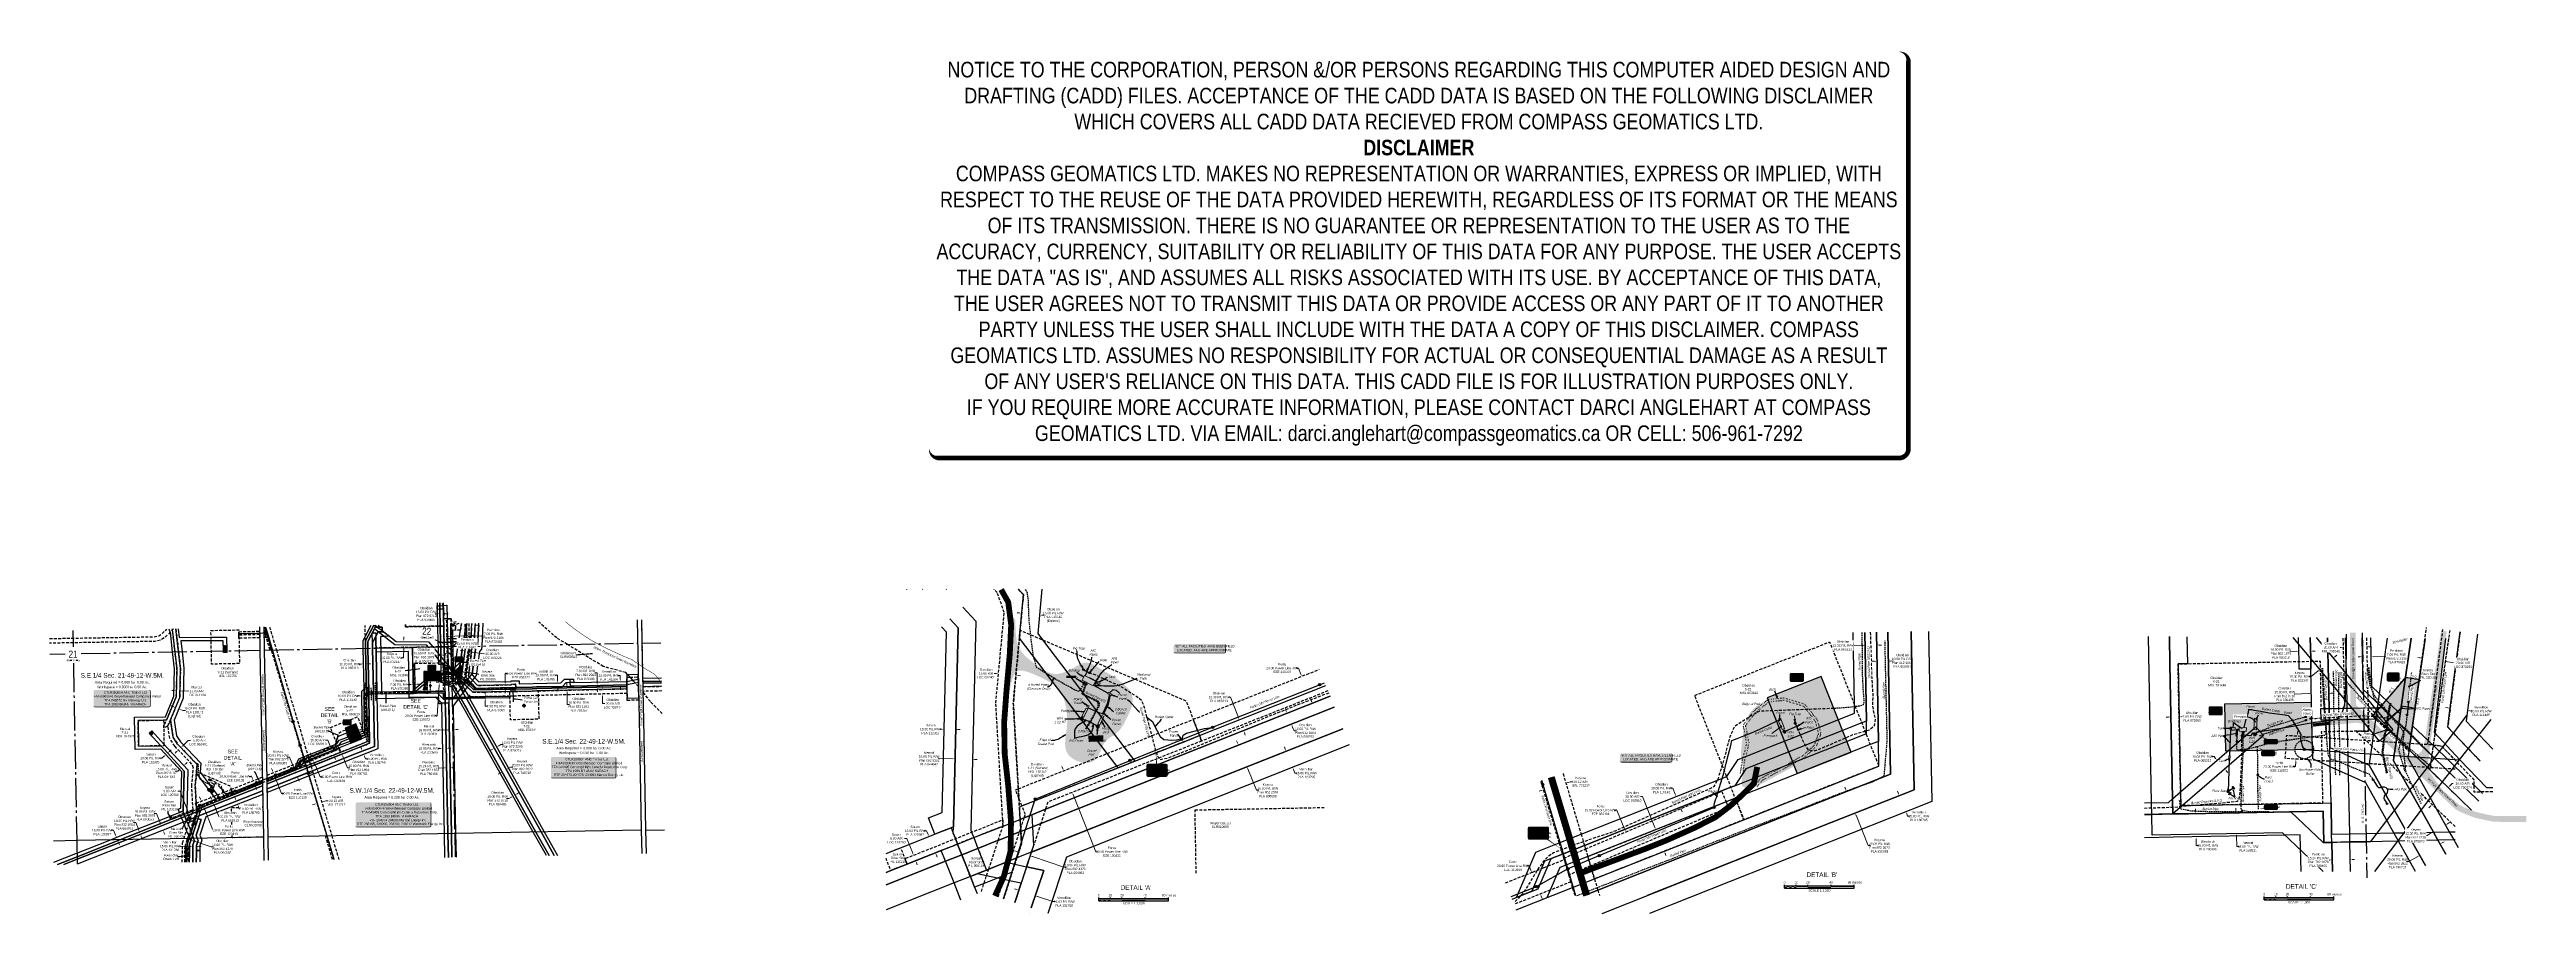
# Model space of a CAD drawing. Extents: x 586920 to 597578, y 5899013 to 5902730.
import ezdxf
from ezdxf.enums import TextEntityAlignment as Align

# ---------------------------------------------------------------- set-up
doc = ezdxf.new("R2010")
doc.units = 0
doc.header["$LTSCALE"] = 5
doc.header["$PDSIZE"] = 0.5
for name, pattern in [('DASHDOT', [25.4, 12.7, -6.35, 0, -6.35]), ('DASHDOT2', [12.7, 6.35, -3.175, 0, -3.175]), ('foc-ACCESSROAD', [3.75, 2.5, -1.25]), ('foc-FLOWLINE', [3.75, 2.5, -1.25]), ('foc-QUARTERLINE', [33, 25, -3, 2, -3]), ('foc-TIELINE', [1.875, 1.25, -0.625]), ('foc-TOPO', [1, 0.2, -0.8]), ('POWERLINE5', [7.8, 2.4, -0.6, 0.6, -0.6, 0.6, -0.6, 2.4]), ('UG_PIPE', [1.875, 1.25, -0.625])]:
    doc.linetypes.add(name, pattern=pattern)
doc.layers.get('Defpoints').update_dxf_attribs({"color": 9})
for name, color, linetype in [('10', 1, 'Continuous'), ('9', 3, 'Continuous'), ('AS-CABLE', 224, 'foc-CABLE'), ('AS-PIPE-AG', 44, 'Continuous'), ('AS-PIPE-UG', 44, 'UG_PIPE'), ('AS-PIPE-UG RED', 10, 'UG_PIPE'), ('AS-PIPE-UG-CLIENT HIGH PRESSURE', 240, 'DASHDOT'), ('AS-PIPE-UG-T', 44, 'Continuous'), ('AS-POWER', 104, 'foc-POWER'), ('AS-POWER-EXISTING', 72, 'POWERLINE5'), ('AS-POWER-EXISTING-ANC', 72, 'Continuous'), ('AS-POWER-EXISTING-PP', 72, 'Continuous'), ('AS-POWER-T', 104, 'Continuous'), ('AS-ROAD', 254, 'Continuous'), ('AS-ROAD-T', 37, 'Continuous'), ('AS-ROADS', 254, 'Continuous'), ('AS-SYMBOL', 7, 'Continuous'), ('AS-TELEPHONE', 224, 'foc-TEL'), ('AS-TELEPHONE-T', 224, 'Continuous'), ('AS-WILDLIFE', 131, 'DASHDOT2'), ('C-AR', 13, 'foc-ACCESSROAD'), ('C-RW', 13, 'Continuous'), ('C-SYMBOL', 7, 'Continuous'), ('C-WS', 13, 'foc-ACCESSROAD'), ('C-WS-S', 13, 'Continuous'), ('CG-NOTES', 7, 'Continuous'), ('DETAIL-T', 7, 'Continuous'), ('F-AR', 190, 'foc-ACCESSROAD'), ('F-EZE', 190, 'foc-FLOWLINE'), ('F-RW', 190, 'Continuous'), ('F-WS', 190, 'foc-ACCESSROAD'), ('F-WS-S', 190, 'Continuous'), ('L-AREAREQUIRED', 7, 'Continuous'), ('L-AREAWORK', 7, 'Continuous'), ('L-ROAD-T', 7, 'Continuous'), ('L-SEC', 7, 'Continuous'), ('L-SECLBL', 7, 'Continuous'), ('L-SECQ', 8, 'foc-QUARTERLINE'), ('P-BUFFER-PURPLE', 187, 'foc-TIELINE'), ('P-BUFFER-PURPLE-T', 187, 'Continuous'), ('P-BUFFER-T', 40, 'Continuous'), ('P-TEMP-BLOCKS', 250, 'Continuous'), ('P-WORKAREA', 113, 'Continuous'), ('P-WORKAREA-H', 111, 'Continuous'), ('P-WORKAREA-T', 113, 'Continuous'), ('T-COVER', 37, 'foc-TOPO')]:
    doc.layers.add(name, color=color, linetype=linetype)
for name, color, linetype, lineweight in [('AS-GENERAL', 48, 'Continuous', 18), ('C-AR-T', 13, 'Continuous', 9), ('C-RW-T', 13, 'Continuous', 9), ('C-WS-T', 13, 'Continuous', 9), ('F-AR-T', 190, 'Continuous', 9), ('F-EZE-T', 190, 'Continuous', 9), ('F-RW-T', 190, 'Continuous', 9), ('F-WS-T', 190, 'Continuous', 9), ('T-TEXT', 48, 'Continuous', 18)]:
    doc.layers.add(name, color=color, linetype=linetype, lineweight=lineweight)
doc.layers.add('DISCLAIMER', color=7, linetype='Continuous', plot=False)
doc.layers.add('oil_and_gas_wells_pt', color=7, linetype='Continuous', plot=False)
doc.styles.add('100L', font='ARIALN.TTF', dxfattribs={"height": 11})
doc.styles.add('175L', font='ARIALN.TTF', dxfattribs={"height": 20})
doc.styles.add('240', font='ARIALN.TTF', dxfattribs={"height": 30})
doc.styles.add('80', font='ARIALN.TTF', dxfattribs={"height": 10})
doc.styles.add('80CG', font='ARIALN.TTF', dxfattribs={"height": 10})
doc.styles.add('80L', font='ARIALN.TTF', dxfattribs={"height": 10})
doc.styles.add('80LS', font='ARIALNI.TTF', dxfattribs={"height": 10})
doc.styles.add('BOLD', font='ARIALNB.TTF')
doc.styles.add('foc-LtypeFont', font='ARIALN.TTF', dxfattribs={"height": 7.35})
doc.styles.add('MtXpl_Arial_Narrow', font='ARIALNI.TTF')
doc.styles.add('SIMPLEX', font='ARIALN.TTF')
doc.linetypes.add('foc-CABLE', pattern='A,2,-1,["C",foc-LtypeFont,S=0.2,R=0,X=-0.625,Y=-0.75],-1.24,8', length=12.24)
doc.linetypes.add('foc-POWER', pattern='A,6,-1,["P",foc-LtypeFont,S=0.2,R=0,X=-0.625,Y=-0.75],-1.24,4', length=12.24)
doc.linetypes.add('foc-TEL', pattern='A,2,-1,["T",foc-LtypeFont,S=0.2,R=0,X=-0.425,Y=-0.75],-1.24,8', length=12.24)
doc.dimstyles.new('Compass 5 000', dxfattribs={"dimscale": 5, "dimtxt": 9, "dimasz": 2, "dimexe": 0.2, "dimexo": 0.0625, "dimgap": 0.5, "dimtad": 0, "dimtih": 1, "dimtoh": 1, "dimzin": 0, "dimdsep": 46, "dimtxsty": '80CG', "dimcen": 0.1, "dimse1": 1, "dimse2": 1, "dimclrd": 256, "dimclrt": 256, "dimaunit": 1, "dimadec": 4, "dimazin": 0, "dimtfac": 0.06, "dimtofl": 0, "dimtmove": 0, "dimatfit": 1, "dimfxl": 0.2, "dimtolj": 1, "dimtzin": 0, "dimlwd": -1, "dimarcsym": 0})
doc.dimstyles.new('FOCUS', dxfattribs={"dimscale": 5, "dimtxt": 10, "dimasz": 2.5, "dimexe": 0.2, "dimexo": 0.0625, "dimgap": 0.5, "dimtad": 0, "dimtih": 1, "dimtoh": 1, "dimzin": 0, "dimdsep": 46, "dimtxsty": '80', "dimblk": 'blk_DimArrow', "dimcen": 0.1, "dimse1": 1, "dimse2": 1, "dimclrd": 256, "dimclrt": 256, "dimaunit": 1, "dimadec": 4, "dimazin": 0, "dimtfac": 0.06, "dimtofl": 0, "dimtmove": 0, "dimatfit": 1, "dimldrblk": 'blk_DimArrow', "dimfxl": 0.2, "dimtolj": 1, "dimtzin": 0, "dimlwd": -1, "dimarcsym": 0})

# ---------------------------------------------------------------- blocks, each defined once
blk = doc.blocks.new('*D464')
at = {"layer": 'C-AR-T', "transparency": 16777216}
for p, q in [((587467, 5899710), (587460, 5899703)), ((587493, 5899734), (587517, 5899758)), ((587517, 5899758), (587527, 5899758))]:
    blk.add_line(p, q, dxfattribs=at)
for points in [[(587466, 5899711), (587469, 5899709), (587475, 5899717)], [(587491, 5899735), (587494, 5899733), (587485, 5899727)]]:
    blk.add_solid(points, dxfattribs=at)
at = {"layer": 'Defpoints', "color": 0, "transparency": 16777216}
for p in [(587483, 5899709), (587485, 5899727), (587493, 5899719)]:
    blk.add_point(p, dxfattribs=at)
at = {"layer": 'C-AR-T', "transparency": 16777216, "insert": (587561, 5899758), "char_height": 10, "width": 630.55, "attachment_point": 5, "style": '80CG'}
blk.add_mtext('\\A1;Obsidian\\P15.00 A/R\\PLOC 062401', dxfattribs=at)
blk = doc.blocks.new('*D465')
at = {"layer": 'C-AR-T', "transparency": 16777216}
for p, q in [((589298, 5899987), (589297, 5899997)), ((589299, 5899947), (589299, 5899916)), ((589299, 5899916), (589309, 5899916))]:
    blk.add_line(p, q, dxfattribs=at)
for points in [[(589299, 5899987), (589296, 5899987), (589298, 5899977)], [(589300, 5899948), (589297, 5899947), (589298, 5899957)]]:
    blk.add_solid(points, dxfattribs=at)
at = {"layer": 'Defpoints', "color": 0, "transparency": 16777216}
for p in [(589168, 5899974), (589168, 5899954), (589298, 5899957)]:
    blk.add_point(p, dxfattribs=at)
at = {"layer": 'C-AR-T', "transparency": 16777216, "insert": (589344, 5899916), "char_height": 10, "attachment_point": 5, "style": '80CG'}
blk.add_mtext('\\A1;Obsidian\\P20.00 A/R\\PLOC 790774', dxfattribs=at)
blk = doc.blocks.new('*D466')
at = {"layer": 'C-AR-T', "transparency": 16777216}
for p, q in [((588698, 5900144), (588688, 5900145)), ((588737, 5900138), (588792, 5900130))]:
    blk.add_line(p, q, dxfattribs=at)
for points in [[(588698, 5900146), (588697, 5900142), (588707, 5900143)], [(588737, 5900140), (588737, 5900137), (588727, 5900140)]]:
    blk.add_solid(points, dxfattribs=at)
at = {"layer": 'Defpoints', "color": 0, "transparency": 16777216}
for p in [(588705, 5900127), (588725, 5900124), (588727, 5900140)]:
    blk.add_point(p, dxfattribs=at)
at = {"layer": 'C-AR-T', "transparency": 16777216, "insert": (588826, 5900130), "char_height": 10, "attachment_point": 5, "style": '80CG'}
blk.add_mtext('\\A1;Obsidian\\P20.00 A/R\\PLOC 870225', dxfattribs=at)
blk = doc.blocks.new('*D467')
at = {"layer": 'C-AR-T', "transparency": 16777216}
for p, q in [((588118, 5899759), (588108, 5899759)), ((588132, 5899723), (588118, 5899759)), ((588146, 5899686), (588150, 5899676))]:
    blk.add_line(p, q, dxfattribs=at)
for points in [[(588133, 5899723), (588130, 5899722), (588135, 5899714)], [(588148, 5899686), (588145, 5899685), (588143, 5899695)]]:
    blk.add_solid(points, dxfattribs=at)
at = {"layer": 'Defpoints', "color": 0, "transparency": 16777216}
for p in [(588125, 5899710), (588132, 5899691), (588135, 5899714)]:
    blk.add_point(p, dxfattribs=at)
at = {"layer": 'C-AR-T', "transparency": 16777216, "insert": (588073, 5899759), "char_height": 10, "attachment_point": 5, "style": '80CG'}
blk.add_mtext('\\A1;Obsidian\\P20.00 A/R\\PLOC 062810', dxfattribs=at)
blk = doc.blocks.new('*D423')
at = {"layer": 'C-RW-T', "transparency": 16777216}
for p, q in [((587291, 5899404), (587281, 5899404)), ((587304, 5899373), (587291, 5899404)), ((587315, 5899345), (587318, 5899336))]:
    blk.add_line(p, q, dxfattribs=at)
for points in [[(587305, 5899374), (587302, 5899372), (587307, 5899364)], [(587316, 5899346), (587313, 5899344), (587311, 5899354)]]:
    blk.add_solid(points, dxfattribs=at)
at = {"layer": 'Defpoints', "color": 0, "transparency": 16777216}
for p in [(587291, 5899357), (587307, 5899364), (587295, 5899348)]:
    blk.add_point(p, dxfattribs=at)
at = {"layer": 'C-RW-T', "transparency": 16777216, "insert": (587242, 5899404), "char_height": 10, "attachment_point": 5, "style": '80CG'}
blk.add_mtext('\\A1;Obsidian\\P10.00 P/L R/W\\PPlan 812 1664\\PPLA 800761', dxfattribs=at)
blk = doc.blocks.new('*D424')
at = {"layer": 'C-RW-T', "transparency": 16777216}
for p, q in [((587453, 5899903), (587444, 5899907)), ((587485, 5899890), (587495, 5899886)), ((587495, 5899886), (587505, 5899886))]:
    blk.add_line(p, q, dxfattribs=at)
for points in [[(587454, 5899905), (587453, 5899901), (587462, 5899899)], [(587486, 5899891), (587485, 5899888), (587476, 5899893)]]:
    blk.add_solid(points, dxfattribs=at)
at = {"layer": 'Defpoints', "color": 0, "transparency": 16777216}
for p in [(587472, 5899922), (587476, 5899893), (587486, 5899917)]:
    blk.add_point(p, dxfattribs=at)
at = {"layer": 'C-RW-T', "transparency": 16777216, "insert": (587544, 5899886), "char_height": 10, "attachment_point": 5, "style": '80CG'}
blk.add_mtext('\\A1;Obsidian\\P15.00 P/L R/W\\PPLA 110142\\P(Expired)', dxfattribs=at)
blk = doc.blocks.new('*D425')
at = {"layer": 'C-RW-T', "transparency": 16777216}
for p, q in [((587509, 5899335), (587500, 5899338)), ((587538, 5899326), (587615, 5899300)), ((587615, 5899300), (587625, 5899300))]:
    blk.add_line(p, q, dxfattribs=at)
for points in [[(587510, 5899337), (587509, 5899333), (587519, 5899332)], [(587538, 5899327), (587537, 5899324), (587528, 5899329)]]:
    blk.add_solid(points, dxfattribs=at)
at = {"layer": 'Defpoints', "color": 0, "transparency": 16777216}
for p in [(587518, 5899329), (587527, 5899326), (587528, 5899329)]:
    blk.add_point(p, dxfattribs=at)
at = {"layer": 'C-RW-T', "transparency": 16777216, "insert": (587664, 5899300), "char_height": 10, "attachment_point": 5, "style": '80CG'}
blk.add_mtext('\\A1;Obsidian\\P10.00 P/L R/W\\PPlan 092 4370\\PPLA 064082', dxfattribs=at)
blk = doc.blocks.new('*D426')
at = {"layer": 'C-RW-T', "transparency": 16777216}
for p, q in [((589146, 5899994), (589146, 5900004)), ((589147, 5899964), (589148, 5899912)), ((589148, 5899912), (589158, 5899912))]:
    blk.add_line(p, q, dxfattribs=at)
for points in [[(589148, 5899994), (589145, 5899994), (589146, 5899984)], [(589149, 5899964), (589145, 5899964), (589147, 5899974)]]:
    blk.add_solid(points, dxfattribs=at)
at = {"layer": 'Defpoints', "color": 0, "transparency": 16777216}
for p in [(589138, 5899984), (589138, 5899974), (589147, 5899974)]:
    blk.add_point(p, dxfattribs=at)
at = {"layer": 'C-RW-T', "transparency": 16777216, "insert": (589197, 5899912), "char_height": 10, "attachment_point": 5, "style": '80CG'}
blk.add_mtext('\\A1;Obsidian\\P10.00 P/L R/W\\PPlan 822 1101\\PPLA 790357', dxfattribs=at)
blk = doc.blocks.new('*D427')
at = {"layer": 'C-RW-T', "transparency": 16777216}
for p, q in [((588897, 5899508), (588887, 5899508)), ((588906, 5899513), (588897, 5899508)), ((588932, 5899528), (588941, 5899533))]:
    blk.add_line(p, q, dxfattribs=at)
for points in [[(588905, 5899514), (588907, 5899511), (588915, 5899518)], [(588931, 5899529), (588933, 5899526), (588924, 5899523)]]:
    blk.add_solid(points, dxfattribs=at)
at = {"layer": 'Defpoints', "color": 0, "transparency": 16777216}
for p in [(588915, 5899518), (588949, 5899458), (588957, 5899463)]:
    blk.add_point(p, dxfattribs=at)
at = {"layer": 'C-RW-T', "transparency": 16777216, "insert": (588848, 5899508), "char_height": 10, "attachment_point": 5, "style": '80CG'}
blk.add_mtext('\\A1;Obsidian\\P10.00 P/L R/W\\PPlan 872 0710\\PPLA 830405', dxfattribs=at)
blk = doc.blocks.new('*D428')
at = {"layer": 'C-RW-T', "transparency": 16777216}
for p, q in [((588794, 5899956), (588794, 5899966)), ((588795, 5899929), (588795, 5899905)), ((588795, 5899905), (588805, 5899905))]:
    blk.add_line(p, q, dxfattribs=at)
for points in [[(588796, 5899956), (588793, 5899956), (588795, 5899946)], [(588797, 5899929), (588793, 5899929), (588795, 5899939)]]:
    blk.add_solid(points, dxfattribs=at)
at = {"layer": 'Defpoints', "color": 0, "transparency": 16777216}
for p in [(588795, 5899939), (588820, 5899947), (588820, 5899940)]:
    blk.add_point(p, dxfattribs=at)
at = {"layer": 'C-RW-T', "transparency": 16777216, "insert": (588842, 5899905), "char_height": 10, "attachment_point": 5, "style": '80CG'}
blk.add_mtext('\\A1;Obsidian\\P7.00 P/L R/W\\PPLA 870365', dxfattribs=at)
blk = doc.blocks.new('*D429')
at = {"layer": 'C-RW-T', "transparency": 16777216}
for p, q in [((588171, 5899717), (588168, 5899726)), ((588182, 5899689), (588202, 5899640)), ((588202, 5899640), (588212, 5899640))]:
    blk.add_line(p, q, dxfattribs=at)
for points in [[(588173, 5899718), (588170, 5899716), (588175, 5899708)], [(588184, 5899690), (588181, 5899689), (588179, 5899698)]]:
    blk.add_solid(points, dxfattribs=at)
at = {"layer": 'Defpoints', "color": 0, "transparency": 16777216}
for p in [(588179, 5899698), (587879, 5899590), (587882, 5899581)]:
    blk.add_point(p, dxfattribs=at)
at = {"layer": 'C-RW-T', "transparency": 16777216, "insert": (588251, 5899640), "char_height": 10, "attachment_point": 5, "style": '80CG'}
blk.add_mtext('\\A1;Obsidian\\P10.00 P/L R/W\\PPlan 812 1664\\PPLA 800761', dxfattribs=at)
blk = doc.blocks.new('*D430')
at = {"layer": 'C-RW-T', "transparency": 16777216}
for p, q in [((588261, 5900086), (588251, 5900086)), ((588291, 5900087), (588301, 5900087))]:
    blk.add_line(p, q, dxfattribs=at)
for points in [[(588261, 5900088), (588261, 5900085), (588271, 5900087)], [(588291, 5900089), (588291, 5900085), (588281, 5900087)]]:
    blk.add_solid(points, dxfattribs=at)
at = {"layer": 'Defpoints', "color": 0, "transparency": 16777216}
for p in [(588271, 5900087), (588271, 5900076), (588281, 5900076)]:
    blk.add_point(p, dxfattribs=at)
at = {"layer": 'C-RW-T', "transparency": 16777216, "insert": (588212, 5900086), "char_height": 10, "attachment_point": 5, "style": '80CG'}
blk.add_mtext('\\A1;Obsidian\\P10.00 P/L R/W\\PPLA 065313', dxfattribs=at)
blk = doc.blocks.new('*D431')
at = {"layer": 'C-RW-T', "transparency": 16777216}
for p, q in [((588254, 5899949), (588244, 5899949)), ((588284, 5899949), (588294, 5899950))]:
    blk.add_line(p, q, dxfattribs=at)
for points in [[(588254, 5899950), (588254, 5899947), (588264, 5899949)], [(588284, 5899951), (588284, 5899948), (588274, 5899949)]]:
    blk.add_solid(points, dxfattribs=at)
at = {"layer": 'Defpoints', "color": 0, "transparency": 16777216}
for p in [(588264, 5899952), (588264, 5899949), (588274, 5899952)]:
    blk.add_point(p, dxfattribs=at)
at = {"layer": 'C-RW-T', "transparency": 16777216, "insert": (588205, 5899949), "char_height": 10, "attachment_point": 5, "style": '80CG'}
blk.add_mtext('\\A1;Obsidian\\P10.00 P/L R/W\\PPLA 110142', dxfattribs=at)
blk = doc.blocks.new('*D432')
at = {"layer": 'C-RW-T', "transparency": 16777216}
for p, q in [((588475, 5899998), (588462, 5899998)), ((588502, 5899999), (588512, 5899999))]:
    blk.add_line(p, q, dxfattribs=at)
for points in [[(588475, 5900000), (588475, 5899997), (588485, 5899998)], [(588502, 5900000), (588502, 5899997), (588492, 5899999)]]:
    blk.add_solid(points, dxfattribs=at)
at = {"layer": 'Defpoints', "color": 0, "transparency": 16777216}
for p in [(588485, 5900007), (588485, 5899998), (588492, 5900007)]:
    blk.add_point(p, dxfattribs=at)
at = {"layer": 'C-RW-T', "transparency": 16777216, "insert": (588426, 5899998), "char_height": 10, "attachment_point": 5, "style": '80CG'}
blk.add_mtext('\\A1;Obsidian\\P7.00 P/L R/W\\PPLA 870365', dxfattribs=at)
blk = doc.blocks.new('*D433')
at = {"layer": 'C-RW-T', "transparency": 16777216}
for p, q in [((588584, 5900124), (588570, 5900124)), ((588614, 5900125), (588624, 5900125))]:
    blk.add_line(p, q, dxfattribs=at)
for points in [[(588584, 5900126), (588584, 5900123), (588594, 5900125)], [(588614, 5900127), (588614, 5900123), (588604, 5900125)]]:
    blk.add_solid(points, dxfattribs=at)
at = {"layer": 'C-RW-T', "transparency": 16777216, "insert": (588531, 5900124), "char_height": 10, "attachment_point": 5, "style": '80CG', "bg_fill": 3, "box_fill_scale": 1.1, "bg_fill_color": 256, "bg_fill_true_color": 13158600, "bg_fill_transparency": 0}
blk.add_mtext('\\A1;Obsidian\\P10.00 P/L R/W\\PPlan 852 1079\\PPLA 850219', dxfattribs=at)
at = {"layer": 'Defpoints', "color": 0, "transparency": 16777216}
for p in [(588594, 5900129), (588594, 5900125), (588604, 5900130)]:
    blk.add_point(p, dxfattribs=at)
blk = doc.blocks.new('*D434')
at = {"layer": 'C-RW-T', "transparency": 16777216}
for p, q in [((588590, 5900302), (588580, 5900302)), ((588625, 5900303), (588635, 5900303))]:
    blk.add_line(p, q, dxfattribs=at)
for points in [[(588590, 5900304), (588590, 5900301), (588600, 5900303)], [(588625, 5900305), (588625, 5900301), (588615, 5900303)]]:
    blk.add_solid(points, dxfattribs=at)
at = {"layer": 'Defpoints', "color": 0, "transparency": 16777216}
for p in [(588600, 5900309), (588600, 5900303), (588615, 5900309)]:
    blk.add_point(p, dxfattribs=at)
at = {"layer": 'C-RW-T', "transparency": 16777216, "insert": (588541, 5900302), "char_height": 10, "attachment_point": 5, "style": '80CG'}
blk.add_mtext('\\A1;Obsidian\\P15.00 P/L R/W\\PPlan 872 0710\\PPLA 830405', dxfattribs=at)
blk = doc.blocks.new('*D435')
at = {"layer": 'C-RW-T', "transparency": 16777216}
for p, q in [((587617, 5899508), (587613, 5899517)), ((587628, 5899480), (587648, 5899430)), ((587648, 5899430), (587658, 5899430))]:
    blk.add_line(p, q, dxfattribs=at)
for points in [[(587618, 5899508), (587615, 5899507), (587620, 5899499)], [(587629, 5899481), (587626, 5899479), (587624, 5899489)]]:
    blk.add_solid(points, dxfattribs=at)
at = {"layer": 'Defpoints', "color": 0, "transparency": 16777216}
for p in [(587724, 5899540), (587728, 5899530)]:
    blk.add_point(p, dxfattribs=at)
at = {"layer": 'C-RW-T', "transparency": 16777216, "insert": (587697, 5899430), "char_height": 10, "attachment_point": 5, "style": '80CG', "bg_fill": 3, "box_fill_scale": 1.1, "bg_fill_color": 256, "bg_fill_true_color": 13158600, "bg_fill_transparency": 0}
blk.add_mtext('\\A1;Obsidian\\P10.00 P/L R/W\\PPLA 065313', dxfattribs=at)
at = {"layer": 'Defpoints', "color": 0, "transparency": 16777216}
blk.add_point((587624, 5899489), dxfattribs=at)
blk = doc.blocks.new('*D436')
at = {"layer": 'Defpoints', "color": 0, "transparency": 16777216}
for p in [(587476, 5899435), (587478, 5899430), (587517, 5899451)]:
    blk.add_point(p, dxfattribs=at)
at = {"layer": 'F-AR-T', "transparency": 16777216}
for p, q in [((587482, 5899540), (587472, 5899540)), ((587513, 5899460), (587482, 5899540)), ((587523, 5899437), (587526, 5899428))]:
    blk.add_line(p, q, dxfattribs=at)
for points in [[(587515, 5899461), (587512, 5899460), (587517, 5899451)], [(587524, 5899438), (587521, 5899436), (587519, 5899446)]]:
    blk.add_solid(points, dxfattribs=at)
at = {"layer": 'F-AR-T', "transparency": 16777216, "insert": (587437, 5899540), "char_height": 10, "attachment_point": 5, "style": '80CG'}
blk.add_mtext('\\A1;Saturn\\P5.00 A/R\\PLOC 120700', dxfattribs=at)
blk = doc.blocks.new('*D437')
at = {"layer": 'Defpoints', "color": 0, "transparency": 16777216}
for p in [(587466, 5899990), (587481, 5899990), (587481, 5899971)]:
    blk.add_point(p, dxfattribs=at)
at = {"layer": 'F-AR-T', "transparency": 16777216}
for p, q in [((587456, 5899972), (587446, 5899972)), ((587491, 5899971), (587519, 5899970))]:
    blk.add_line(p, q, dxfattribs=at)
for points in [[(587456, 5899973), (587455, 5899970), (587466, 5899971)], [(587491, 5899972), (587490, 5899969), (587481, 5899971)]]:
    blk.add_solid(points, dxfattribs=at)
at = {"layer": 'F-AR-T', "transparency": 16777216, "insert": (587553, 5899970), "char_height": 10, "attachment_point": 5, "style": '80CG'}
blk.add_mtext('\\A1;Mancal\\P15.00 A/R\\PLOC 041134', dxfattribs=at)
blk = doc.blocks.new('*D438')
at = {"layer": 'Defpoints', "color": 0, "transparency": 16777216}
for p in [(588072, 5899484), (588090, 5899492), (588091, 5899489)]:
    blk.add_point(p, dxfattribs=at)
at = {"layer": 'F-AR-T', "transparency": 16777216}
for p, q in [((588061, 5899484), (588052, 5899481)), ((588100, 5899495), (588109, 5899498)), ((588109, 5899498), (588119, 5899498))]:
    blk.add_line(p, q, dxfattribs=at)
for points in [[(588061, 5899485), (588062, 5899482), (588071, 5899487)], [(588099, 5899497), (588100, 5899494), (588090, 5899492)]]:
    blk.add_solid(points, dxfattribs=at)
at = {"layer": 'F-AR-T', "transparency": 16777216, "insert": (588154, 5899498), "char_height": 10, "attachment_point": 5, "style": '80CG'}
blk.add_mtext('\\A1;Keyera\\P20.12 A/R\\PMSL 771217', dxfattribs=at)
blk = doc.blocks.new('*D439')
at = {"layer": 'Defpoints', "color": 0, "transparency": 16777216}
for p in [(587797, 5899585), (587799, 5899586), (587806, 5899567)]:
    blk.add_point(p, dxfattribs=at)
at = {"layer": 'F-EZE-T', "transparency": 16777216}
for p, q in [((587789, 5899603), (587779, 5899603)), ((587793, 5899594), (587789, 5899603)), ((587808, 5899557), (587811, 5899547))]:
    blk.add_line(p, q, dxfattribs=at)
for points in [[(587794, 5899595), (587791, 5899593), (587797, 5899585)], [(587809, 5899557), (587806, 5899556), (587804, 5899566)]]:
    blk.add_solid(points, dxfattribs=at)
at = {"layer": 'F-EZE-T', "transparency": 16777216, "insert": (587720, 5899603), "char_height": 10, "width": 932.19, "attachment_point": 5, "style": '80CG'}
blk.add_mtext('\\A1;Fortis\\P20.00 Power Line R/W\\PEZE 110109', dxfattribs=at)
blk = doc.blocks.new('*D440')
at = {"layer": 'Defpoints', "color": 0, "transparency": 16777216}
for p in [(588055, 5899673), (588079, 5899700), (588084, 5899686)]:
    blk.add_point(p, dxfattribs=at)
at = {"layer": 'F-EZE-T', "transparency": 16777216}
for p, q in [((588045, 5899696), (588041, 5899705)), ((588059, 5899664), (588085, 5899601)), ((588085, 5899601), (588095, 5899601))]:
    blk.add_line(p, q, dxfattribs=at)
for points in [[(588046, 5899697), (588043, 5899695), (588049, 5899687)], [(588060, 5899665), (588057, 5899663), (588055, 5899673)]]:
    blk.add_solid(points, dxfattribs=at)
at = {"layer": 'F-EZE-T', "transparency": 16777216, "insert": (588154, 5899601), "char_height": 10, "attachment_point": 5, "style": '80CG'}
blk.add_mtext('\\A1;Fortis\\P15.00 Power Line R/W\\PEZE 080194', dxfattribs=at)
blk = doc.blocks.new('*D441')
at = {"layer": 'Defpoints', "color": 0, "transparency": 16777216}
for p in [(588860, 5899996), (588881, 5899996), (588861, 5899981)]:
    blk.add_point(p, dxfattribs=at)
at = {"layer": 'F-EZE-T', "transparency": 16777216}
for p, q in [((588890, 5900046), (588880, 5900046)), ((588880, 5900046), (588880, 5900016)), ((588880, 5900006), (588880, 5900016)), ((588881, 5899971), (588881, 5899961))]:
    blk.add_line(p, q, dxfattribs=at)
for points in [[(588882, 5900006), (588879, 5900006), (588881, 5899996)], [(588883, 5899971), (588879, 5899971), (588881, 5899981)]]:
    blk.add_solid(points, dxfattribs=at)
at = {"layer": 'F-EZE-T', "transparency": 16777216, "insert": (588949, 5900046), "char_height": 10, "attachment_point": 5, "style": '80CG'}
blk.add_mtext('\\A1;Fortis\\P15.00 Power Line R/W\\PEZE 050122', dxfattribs=at)
blk = doc.blocks.new('*D442')
at = {"layer": 'Defpoints', "color": 0, "transparency": 16777216}
for p in [(588597, 5900007), (588671, 5900002), (588672, 5900022)]:
    blk.add_point(p, dxfattribs=at)
at = {"layer": 'F-EZE-T', "transparency": 16777216}
for p, q in [((588597, 5899997), (588588, 5899864)), ((588599, 5900037), (588600, 5900047)), ((588588, 5899864), (588578, 5899864))]:
    blk.add_line(p, q, dxfattribs=at)
for points in [[(588595, 5899997), (588598, 5899997), (588597, 5900007)], [(588598, 5900037), (588601, 5900037), (588599, 5900027)]]:
    blk.add_solid(points, dxfattribs=at)
at = {"layer": 'F-EZE-T', "transparency": 16777216, "insert": (588519, 5899864), "char_height": 10, "attachment_point": 5, "style": '80CG'}
blk.add_mtext('\\A1;Fortis\\P20.00 Power Line R/W\\PEZE 110372', dxfattribs=at)
blk = doc.blocks.new('*D443')
at = {"layer": 'Defpoints', "color": 0, "transparency": 16777216}
for p in [(587883, 5899619), (587945, 5899643), (587952, 5899625)]:
    blk.add_point(p, dxfattribs=at)
at = {"layer": 'F-EZE-T', "transparency": 16777216}
for p, q in [((587879, 5899628), (587875, 5899637)), ((587894, 5899591), (587918, 5899529)), ((587918, 5899529), (587928, 5899529))]:
    blk.add_line(p, q, dxfattribs=at)
for points in [[(587881, 5899629), (587877, 5899628), (587883, 5899619)], [(587895, 5899592), (587892, 5899590), (587890, 5899600)]]:
    blk.add_solid(points, dxfattribs=at)
at = {"layer": 'F-EZE-T', "transparency": 16777216, "insert": (587988, 5899529), "char_height": 10, "attachment_point": 5, "style": '80CG'}
blk.add_mtext('\\A1;Fortis\\P20.00 Power Line R/W\\PEZE 110109', dxfattribs=at)
blk = doc.blocks.new('*D444')
at = {"layer": 'Defpoints', "color": 0, "transparency": 16777216}
for p in [(587581, 5899478), (587612, 5899511), (587619, 5899493)]:
    blk.add_point(p, dxfattribs=at)
at = {"layer": 'F-EZE-T', "transparency": 16777216}
for p, q in [((587570, 5899505), (587566, 5899515)), ((587585, 5899468), (587623, 5899372)), ((587623, 5899372), (587633, 5899372))]:
    blk.add_line(p, q, dxfattribs=at)
for points in [[(587571, 5899506), (587568, 5899505), (587574, 5899496)], [(587586, 5899469), (587583, 5899468), (587581, 5899478)]]:
    blk.add_solid(points, dxfattribs=at)
at = {"layer": 'F-EZE-T', "transparency": 16777216, "insert": (587692, 5899372), "char_height": 10, "attachment_point": 5, "style": '80CG', "bg_fill": 3, "box_fill_scale": 1.1, "bg_fill_color": 256, "bg_fill_true_color": 13158600, "bg_fill_transparency": 0}
blk.add_mtext('\\A1;Fortis\\P20.00 Power Line R/W\\PEZE 120413', dxfattribs=at)
blk = doc.blocks.new('*D445')
at = {"layer": 'Defpoints', "color": 0, "transparency": 16777216}
for p in [(587268, 5899364), (587208, 5899340), (587274, 5899350)]:
    blk.add_point(p, dxfattribs=at)
at = {"layer": 'F-RW-T', "transparency": 16777216}
for p, q in [((587196, 5899371), (587186, 5899371)), ((587204, 5899350), (587196, 5899371)), ((587217, 5899317), (587221, 5899308))]:
    blk.add_line(p, q, dxfattribs=at)
for points in [[(587206, 5899350), (587203, 5899349), (587208, 5899340)], [(587219, 5899318), (587216, 5899317), (587214, 5899327)]]:
    blk.add_solid(points, dxfattribs=at)
at = {"layer": 'F-RW-T', "transparency": 16777216, "insert": (587147, 5899371), "char_height": 10, "attachment_point": 5, "style": '80CG'}
blk.add_mtext('\\A1;Saturn\\P15.00 P/L R/W\\PPLA 120397', dxfattribs=at)
blk = doc.blocks.new('*D446')
at = {"layer": 'Defpoints', "color": 0, "transparency": 16777216}
for p in [(587310, 5899354), (587409, 5899372), (587317, 5899335)]:
    blk.add_point(p, dxfattribs=at)
at = {"layer": 'F-RW-T', "transparency": 16777216}
for p, q in [((587380, 5899443), (587370, 5899443)), ((587398, 5899400), (587380, 5899443)), ((587412, 5899362), (587416, 5899353))]:
    blk.add_line(p, q, dxfattribs=at)
for points in [[(587399, 5899400), (587396, 5899399), (587401, 5899390)], [(587414, 5899363), (587411, 5899362), (587409, 5899372)]]:
    blk.add_solid(points, dxfattribs=at)
at = {"layer": 'F-RW-T', "transparency": 16777216, "insert": (587331, 5899443), "char_height": 10, "attachment_point": 5, "style": '80CG'}
blk.add_mtext('\\A1;Keyera\\P20.00 P/L R/W\\PPlan 802 2078\\PPLA 800053', dxfattribs=at)
blk = doc.blocks.new('*D447')
at = {"layer": 'Defpoints', "color": 0, "transparency": 16777216}
for p in [(587421, 5899696), (587461, 5899652), (587469, 5899659)]:
    blk.add_point(p, dxfattribs=at)
at = {"layer": 'F-RW-T', "transparency": 16777216}
for p, q in [((587404, 5899681), (587394, 5899681)), ((587413, 5899690), (587404, 5899681)), ((587436, 5899710), (587443, 5899717))]:
    blk.add_line(p, q, dxfattribs=at)
for points in [[(587412, 5899691), (587415, 5899688), (587421, 5899696)], [(587434, 5899711), (587437, 5899709), (587428, 5899703)]]:
    blk.add_solid(points, dxfattribs=at)
at = {"layer": 'F-RW-T', "transparency": 16777216, "insert": (587355, 5899681), "char_height": 10, "attachment_point": 5, "style": '80CG'}
blk.add_mtext('\\A1; Saturn\\P10.00 P/L R/W\\PPLA 112325', dxfattribs=at)
blk = doc.blocks.new('*D448')
at = {"layer": 'Defpoints', "color": 0, "transparency": 16777216}
for p in [(587477, 5899650), (587487, 5899640), (587488, 5899660)]:
    blk.add_point(p, dxfattribs=at)
at = {"layer": 'F-RW-T', "transparency": 16777216}
for p, q in [((587472, 5899626), (587462, 5899626)), ((587479, 5899633), (587472, 5899626)), ((587505, 5899656), (587512, 5899663))]:
    blk.add_line(p, q, dxfattribs=at)
for points in [[(587478, 5899634), (587480, 5899632), (587487, 5899640)], [(587504, 5899658), (587506, 5899655), (587498, 5899650)]]:
    blk.add_solid(points, dxfattribs=at)
at = {"layer": 'F-RW-T', "transparency": 16777216, "insert": (587423, 5899626), "char_height": 10, "attachment_point": 5, "style": '80CG'}
blk.add_mtext('\\A1;Mancal\\P15.00 P/L R/W\\PPlan 062 6192\\PPLA 044642', dxfattribs=at)
blk = doc.blocks.new('*D449')
at = {"layer": 'Defpoints', "color": 0, "transparency": 16777216}
for p in [(587537, 5899302), (587537, 5899295), (587552, 5899294)]:
    blk.add_point(p, dxfattribs=at)
at = {"layer": 'F-RW-T', "transparency": 16777216}
for p, q in [((587527, 5899302), (587479, 5899303)), ((587562, 5899302), (587572, 5899302))]:
    blk.add_line(p, q, dxfattribs=at)
for points in [[(587527, 5899304), (587527, 5899301), (587537, 5899302)], [(587562, 5899304), (587562, 5899300), (587552, 5899302)]]:
    blk.add_solid(points, dxfattribs=at)
at = {"layer": 'F-RW-T', "transparency": 16777216, "insert": (587440, 5899303), "char_height": 10, "attachment_point": 5, "style": '80CG'}
blk.add_mtext('\\A1;Vermillion\\P15.00 P/L R/W\\PPLA 131768', dxfattribs=at)
blk = doc.blocks.new('*D450')
at = {"layer": 'Defpoints', "color": 0, "transparency": 16777216}
for p in [(588641, 5899803), (588642, 5899757), (588660, 5899757)]:
    blk.add_point(p, dxfattribs=at)
at = {"layer": 'F-RW-T', "transparency": 16777216}
for p, q in [((588631, 5899803), (588592, 5899802)), ((588669, 5899804), (588679, 5899804))]:
    blk.add_line(p, q, dxfattribs=at)
for points in [[(588631, 5899804), (588631, 5899801), (588641, 5899803)], [(588669, 5899805), (588669, 5899802), (588659, 5899803)]]:
    blk.add_solid(points, dxfattribs=at)
at = {"layer": 'F-RW-T', "transparency": 16777216, "insert": (588553, 5899802), "char_height": 10, "attachment_point": 5, "style": '80CG'}
blk.add_mtext('\\A1;Mancal\\P18.00 P/L R/W\\PPLA 200331', dxfattribs=at)
blk = doc.blocks.new('*D451')
at = {"layer": 'Defpoints', "color": 0, "transparency": 16777216}
for p in [(589348, 5900010), (589349, 5899995), (589376, 5900011)]:
    blk.add_point(p, dxfattribs=at)
at = {"layer": 'F-RW-T', "transparency": 16777216}
for p, q in [((589376, 5900037), (589366, 5900037)), ((589376, 5900021), (589376, 5900037)), ((589377, 5899986), (589377, 5899976))]:
    blk.add_line(p, q, dxfattribs=at)
for points in [[(589378, 5900021), (589375, 5900021), (589376, 5900011)], [(589379, 5899986), (589375, 5899986), (589377, 5899996)]]:
    blk.add_solid(points, dxfattribs=at)
at = {"layer": 'F-RW-T', "transparency": 16777216, "insert": (589327, 5900037), "char_height": 10, "attachment_point": 5, "style": '80CG'}
blk.add_mtext('\\A1;Vermillion\\P15.00 P/L R/W\\PPLA 141284', dxfattribs=at)
blk = doc.blocks.new('*D452')
at = {"layer": 'Defpoints', "color": 0, "transparency": 16777216}
for p in [(589093, 5900005), (589106, 5900005), (589093, 5899990)]:
    blk.add_point(p, dxfattribs=at)
at = {"layer": 'F-RW-T', "transparency": 16777216}
for p, q in [((589106, 5900038), (589096, 5900038)), ((589106, 5900015), (589106, 5900038)), ((589107, 5899980), (589107, 5899970))]:
    blk.add_line(p, q, dxfattribs=at)
for points in [[(589108, 5900015), (589104, 5900015), (589106, 5900005)], [(589109, 5899980), (589105, 5899980), (589107, 5899990)]]:
    blk.add_solid(points, dxfattribs=at)
at = {"layer": 'F-RW-T', "transparency": 16777216, "insert": (589056, 5900038), "char_height": 10, "attachment_point": 5, "style": '80CG'}
blk.add_mtext('\\A1;Vermillion\\P15.00 P/L R/W\\PPLA 141485', dxfattribs=at)
blk = doc.blocks.new('*D453')
at = {"layer": 'Defpoints', "color": 0, "transparency": 16777216}
for p in [(589255, 5899993), (589277, 5899994), (589255, 5899986)]:
    blk.add_point(p, dxfattribs=at)
at = {"layer": 'F-RW-T', "transparency": 16777216}
for p, q in [((589276, 5900048), (589266, 5900048)), ((589277, 5900004), (589276, 5900048)), ((589277, 5899977), (589278, 5899967))]:
    blk.add_line(p, q, dxfattribs=at)
for points in [[(589278, 5900004), (589275, 5900004), (589277, 5899994)], [(589279, 5899977), (589276, 5899977), (589277, 5899987)]]:
    blk.add_solid(points, dxfattribs=at)
at = {"layer": 'F-RW-T', "transparency": 16777216, "insert": (589227, 5900048), "char_height": 10, "attachment_point": 5, "style": '80CG'}
blk.add_mtext('\\A1;Pembina\\P7.00 P/L R/W\\PPlan 892 2963\\PPLA 870146', dxfattribs=at)
blk = doc.blocks.new('*D454')
at = {"layer": 'Defpoints', "color": 0, "transparency": 16777216}
for p in [(588844, 5899730), (588962, 5899495), (588972, 5899501)]:
    blk.add_point(p, dxfattribs=at)
at = {"layer": 'F-RW-T', "transparency": 16777216}
for p, q in [((588825, 5899719), (588816, 5899714)), ((588853, 5899735), (588862, 5899740)), ((588862, 5899740), (588872, 5899740))]:
    blk.add_line(p, q, dxfattribs=at)
for points in [[(588824, 5899720), (588826, 5899718), (588834, 5899724)], [(588852, 5899736), (588854, 5899733), (588844, 5899730)]]:
    blk.add_solid(points, dxfattribs=at)
at = {"layer": 'F-RW-T', "transparency": 16777216, "insert": (588911, 5899740), "char_height": 10, "attachment_point": 5, "style": '80CG'}
blk.add_mtext('\\A1;Keyera\\P12.00 P/L R/W\\PPlan 872 2209\\PPLA 870073', dxfattribs=at)
blk = doc.blocks.new('*D455')
at = {"layer": 'Defpoints', "color": 0, "transparency": 16777216}
for p in [(588885, 5899632), (588929, 5899513), (588946, 5899523)]:
    blk.add_point(p, dxfattribs=at)
at = {"layer": 'F-RW-T', "transparency": 16777216}
for p, q in [((588859, 5899617), (588850, 5899613)), ((588894, 5899637), (588904, 5899643)), ((588904, 5899643), (588914, 5899643))]:
    blk.add_line(p, q, dxfattribs=at)
for points in [[(588858, 5899619), (588860, 5899616), (588868, 5899622)], [(588893, 5899638), (588895, 5899636), (588885, 5899632)]]:
    blk.add_solid(points, dxfattribs=at)
at = {"layer": 'F-RW-T', "transparency": 16777216, "insert": (588954, 5899643), "char_height": 10, "attachment_point": 5, "style": '80CG'}
blk.add_mtext('\\A1;Keyera\\P20.00 P/L R/W\\PPlan 802 2622\\PPLA 790718', dxfattribs=at)
blk = doc.blocks.new('*D456')
at = {"layer": 'Defpoints', "color": 0, "transparency": 16777216}
for p in [(588647, 5900217), (588654, 5900218), (588654, 5900205)]:
    blk.add_point(p, dxfattribs=at)
at = {"layer": 'F-RW-T', "transparency": 16777216}
for p, q in [((588637, 5900205), (588627, 5900205)), ((588664, 5900206), (588791, 5900208))]:
    blk.add_line(p, q, dxfattribs=at)
for points in [[(588637, 5900207), (588637, 5900204), (588647, 5900205)], [(588664, 5900207), (588664, 5900204), (588654, 5900205)]]:
    blk.add_solid(points, dxfattribs=at)
at = {"layer": 'F-RW-T', "transparency": 16777216, "insert": (588830, 5900208), "char_height": 10, "width": 372.5, "attachment_point": 5, "style": '80CG'}
blk.add_mtext('\\A1;Pembina\\P7.00 P/L R/W\\PPlan 872 2105\\PPLA 870418', dxfattribs=at)
blk = doc.blocks.new('*D457')
at = {"layer": 'Defpoints', "color": 0, "transparency": 16777216}
for p in [(588258, 5899708), (588263, 5899694), (588272, 5899698)]:
    blk.add_point(p, dxfattribs=at)
at = {"layer": 'F-RW-T', "transparency": 16777216}
for p, q in [((588263, 5899721), (588259, 5899730)), ((588276, 5899689), (588279, 5899679)), ((588279, 5899679), (588289, 5899679))]:
    blk.add_line(p, q, dxfattribs=at)
for points in [[(588264, 5899722), (588261, 5899720), (588266, 5899712)], [(588277, 5899689), (588274, 5899688), (588272, 5899698)]]:
    blk.add_solid(points, dxfattribs=at)
at = {"layer": 'F-RW-T', "transparency": 16777216, "insert": (588328, 5899679), "char_height": 10, "attachment_point": 5, "style": '80CG'}
blk.add_mtext('\\A1;Vermillion\\P15.00 P/L R/W\\PPLA 180795', dxfattribs=at)
blk = doc.blocks.new('*D458')
at = {"layer": 'Defpoints', "color": 0, "transparency": 16777216}
for p in [(587897, 5899587), (587904, 5899568), (587987, 5899601)]:
    blk.add_point(p, dxfattribs=at)
at = {"layer": 'F-RW-T', "transparency": 16777216}
for p, q in [((587953, 5899685), (587943, 5899685)), ((587976, 5899629), (587953, 5899685)), ((587990, 5899592), (587994, 5899582))]:
    blk.add_line(p, q, dxfattribs=at)
for points in [[(587977, 5899629), (587974, 5899628), (587979, 5899619)], [(587992, 5899592), (587989, 5899591), (587987, 5899601)]]:
    blk.add_solid(points, dxfattribs=at)
at = {"layer": 'F-RW-T', "transparency": 16777216, "insert": (587904, 5899685), "char_height": 10, "attachment_point": 5, "style": '80CG'}
blk.add_mtext('\\A1;Keyera\\P20.00 P/L R/W\\PPlan 802 2078\\PPLA 800053', dxfattribs=at)
blk = doc.blocks.new('*D459')
at = {"layer": 'Defpoints', "color": 0, "transparency": 16777216}
for p in [(588612, 5899723), (588613, 5899663), (588628, 5899664)]:
    blk.add_point(p, dxfattribs=at)
at = {"layer": 'F-RW-T', "transparency": 16777216}
for p, q in [((588602, 5899723), (588592, 5899723)), ((588637, 5899724), (588647, 5899724))]:
    blk.add_line(p, q, dxfattribs=at)
for points in [[(588602, 5899724), (588602, 5899721), (588612, 5899723)], [(588637, 5899725), (588637, 5899722), (588627, 5899723)]]:
    blk.add_solid(points, dxfattribs=at)
at = {"layer": 'F-RW-T', "transparency": 16777216, "insert": (588553, 5899723), "char_height": 10, "attachment_point": 5, "style": '80CG'}
blk.add_mtext('\\A1;Westbrick\\P15.00 P/L R/W\\PPLA 230589', dxfattribs=at)
blk = doc.blocks.new('*D460')
at = {"layer": 'Defpoints', "color": 0, "transparency": 16777216}
for p in [(588444, 5900183), (588458, 5900183), (588458, 5900168)]:
    blk.add_point(p, dxfattribs=at)
at = {"layer": 'F-RW-T', "transparency": 16777216}
for p, q in [((588443, 5900113), (588433, 5900113)), ((588444, 5900158), (588443, 5900113)), ((588444, 5900193), (588444, 5900203))]:
    blk.add_line(p, q, dxfattribs=at)
for points in [[(588442, 5900193), (588445, 5900193), (588444, 5900183)], [(588442, 5900158), (588445, 5900158), (588444, 5900168)]]:
    blk.add_solid(points, dxfattribs=at)
at = {"layer": 'F-RW-T', "transparency": 16777216, "insert": (588394, 5900113), "char_height": 10, "attachment_point": 5, "style": '80CG'}
blk.add_mtext('\\A1;Keyera\\P15.00 P/L R/W\\PPLA 032147', dxfattribs=at)
blk = doc.blocks.new('*D461')
at = {"layer": 'Defpoints', "color": 0, "transparency": 16777216}
for p in [(588629, 5899640), (588630, 5899574), (588645, 5899575)]:
    blk.add_point(p, dxfattribs=at)
at = {"layer": 'F-RW-T', "transparency": 16777216}
for p, q in [((588619, 5899640), (588592, 5899639)), ((588654, 5899640), (588664, 5899640))]:
    blk.add_line(p, q, dxfattribs=at)
for points in [[(588619, 5899641), (588619, 5899638), (588629, 5899640)], [(588654, 5899642), (588654, 5899639), (588644, 5899640)]]:
    blk.add_solid(points, dxfattribs=at)
at = {"layer": 'F-RW-T', "transparency": 16777216, "insert": (588552, 5899639), "char_height": 10, "width": 372.5, "attachment_point": 5, "style": '80CG'}
blk.add_mtext('\\A1;Pembina\\P15.24 P/L R/W\\PPlan 782 1678\\PPLA 780406', dxfattribs=at)
blk = doc.blocks.new('*D462')
at = {"layer": 'F-RW-T', "transparency": 16777216}
for p, q in [((588626, 5900132), (588619, 5900125)), ((588651, 5900157), (588668, 5900175)), ((588668, 5900175), (588678, 5900175))]:
    blk.add_line(p, q, dxfattribs=at)
for points in [[(588625, 5900133), (588627, 5900131), (588633, 5900139)], [(588649, 5900158), (588652, 5900156), (588644, 5900150)]]:
    blk.add_solid(points, dxfattribs=at)
at = {"layer": 'F-RW-T', "transparency": 16777216, "insert": (588717, 5900175), "char_height": 10, "attachment_point": 5, "style": '80CG', "bg_fill": 3, "box_fill_scale": 1.1, "bg_fill_color": 256, "bg_fill_true_color": 13158600, "bg_fill_transparency": 0}
blk.add_mtext('\\A1;Pembina\\P15.00 P/L R/W\\PPLA 111687', dxfattribs=at)
at = {"layer": 'Defpoints', "color": 0, "transparency": 16777216}
for p in [(588630, 5900143), (588633, 5900139), (588640, 5900153)]:
    blk.add_point(p, dxfattribs=at)
blk = doc.blocks.new('*D463')
at = {"layer": 'F-RW-T', "transparency": 16777216}
for p, q in [((587720, 5899506), (587716, 5899515)), ((587733, 5899473), (587736, 5899464)), ((587736, 5899464), (587746, 5899464))]:
    blk.add_line(p, q, dxfattribs=at)
for points in [[(587721, 5899506), (587718, 5899505), (587724, 5899497)], [(587734, 5899474), (587731, 5899473), (587729, 5899483)]]:
    blk.add_solid(points, dxfattribs=at)
at = {"layer": 'F-RW-T', "transparency": 16777216, "insert": (587786, 5899464), "char_height": 10, "attachment_point": 5, "style": '80CG', "bg_fill": 3, "box_fill_scale": 1.1, "bg_fill_color": 256, "bg_fill_true_color": 13158600, "bg_fill_transparency": 0}
blk.add_mtext('\\A1;Vermillion\\P15.00 P/L R/W\\PPLA 180795', dxfattribs=at)
at = {"layer": 'Defpoints', "color": 0, "transparency": 16777216}
for p in [(587729, 5899483), (587758, 5899510), (587764, 5899496)]:
    blk.add_point(p, dxfattribs=at)
blk = doc.blocks.new('*U419')
h = blk.add_hatch(color=255)
edge = h.paths.add_edge_path()
edge.add_line((-116, -37), (116, -37))
edge.add_arc((116, -31), 6, 270, 360)
edge.add_line((122, -31), (122, 30))
edge.add_arc((116, 30), 6, 0, 90)
edge.add_line((116, 36), (-116, 36))
edge.add_arc((-116, 30), 6, 90, 180)
edge.add_line((-122, 30), (-122, -31))
edge.add_arc((-116, -31), 6, 180, 270)
at = {"color": 44, "flags": 128}
blk.add_lwpolyline([(-116, -37, 3, 3, 0), (116, -37, 3, 3, 0.414214), (122, -31, 3, 3, 0), (122, 30, 3, 0, 0.414214), (116, 36, 0, 0, 0), (-116, 36, 0, 0, 0.414214), (-122, 30, 0, 0, 0), (-122, -31, 0, 3, 0.414214)], format="xyseb", close=True, dxfattribs=at)
at = {"color": 44, "style": '80'}
blk.add_attdef('ENTER_TEXT_001', (-36, -5), '', height=10, dxfattribs=at)
blk = doc.blocks.new('*U421')
h = blk.add_hatch(color=255)
edge = h.paths.add_edge_path()
edge.add_line((-156, -54), (156, -54))
edge.add_arc((156, -48), 6, 270, 360)
edge.add_line((162, -48), (162, 46))
edge.add_arc((156, 46), 6, 0, 90)
edge.add_line((156, 52), (-156, 52))
edge.add_arc((-156, 46), 6, 90, 180)
edge.add_line((-162, 46), (-162, -48))
edge.add_arc((-156, -48), 6, 180, 270)
at = {"color": 44, "flags": 128}
blk.add_lwpolyline([(-156, -54, 3, 3, 0), (156, -54, 3, 3, 0.414214), (162, -48, 3, 3, 0), (162, 46, 3, 0, 0.414214), (156, 52, 0, 0, 0), (-156, 52, 0, 0, 0.414214), (-162, 46, 0, 0, 0), (-162, -48, 0, 3, 0.414214)], format="xyseb", close=True, dxfattribs=at)
at = {"color": 44, "style": '80'}
blk.add_attdef('ENTER_TEXT_001', (-36, -5), '', height=10, dxfattribs=at)
blk = doc.blocks.new('*U422')
h = blk.add_hatch(color=255)
edge = h.paths.add_edge_path()
edge.add_line((-134, -46), (134, -46))
edge.add_arc((134, -40), 6, 270, 360)
edge.add_line((140, -40), (140, 38))
edge.add_arc((134, 38), 6, 0, 90)
edge.add_line((134, 44), (-134, 44))
edge.add_arc((-134, 38), 6, 90, 180)
edge.add_line((-140, 38), (-140, -40))
edge.add_arc((-134, -40), 6, 180, 270)
at = {"color": 44, "flags": 128}
blk.add_lwpolyline([(-134, -46, 3, 3, 0), (134, -46, 3, 3, 0.414214), (140, -40, 3, 3, 0), (140, 38, 3, 0, 0.414214), (134, 44, 0, 0, 0), (-134, 44, 0, 0, 0.414214), (-140, 38, 0, 0, 0), (-140, -40, 0, 3, 0.414214)], format="xyseb", close=True, dxfattribs=at)
at = {"color": 44, "style": '80'}
blk.add_attdef('ENTER_TEXT_001', (-36, -5), '', height=10, dxfattribs=at)
blk = doc.blocks.new('GAS')
h = blk.add_hatch(color=255)
h.dxf.hatch_style = 1
edge = h.paths.add_edge_path()
edge.add_arc((0, 0), 0.9, 0, 360)
for p, q in [((-0.8, 0), (-1.6, 0)), ((-0.6, 0.6), (-1.1, 1.1)), ((0, 0.8), (0, 1.6)), ((0.6, 0.6), (1.1, 1.1)), ((1.6, 0), (0.8, 0)), ((-0.6, -0.6), (-1.1, -1.1)), ((0, -0.8), (0, -1.6)), ((1.1, -1.1), (0.6, -0.6))]:
    blk.add_line(p, q)
blk.add_circle((0, 0), 0.8)
blk = doc.blocks.new('L-SECLBL')
at = {"layer": '9', "color": 7}
for p, q in [((-5, -28), (-12, -28)), ((21, -28), (13, -28))]:
    blk.add_line(p, q, dxfattribs=at)
at = {"layer": '10', "color": 2, "style": 'SIMPLEX'}
blk.add_attdef('SEC', text='', height=30, dxfattribs=at).set_placement((0, 0), align=Align.MIDDLE)
at = {"layer": '10', "color": 5, "style": '80L'}
blk.add_attdef('TWP', text='', height=9.5, dxfattribs=at).set_placement((-14, -27), align=Align.MIDDLE_RIGHT)
blk.add_attdef('RGE', text='', height=9.5, dxfattribs=at).set_placement((4, -27), align=Align.MIDDLE_CENTER)
blk.add_attdef('MER', text='', height=9.5, dxfattribs=at).set_placement((23, -27), align=Align.MIDDLE_LEFT)
blk = doc.blocks.new('RISER')
h = blk.add_hatch(color=255)
h.dxf.hatch_style = 1
edge = h.paths.add_edge_path()
edge.add_arc((0, 0), 0.7, 0, 360)
blk.add_hatch(color=48).paths.add_polyline_path([(0.6, -0.2), (-0.6, -0.2, 0.774597)])
at = {"color": 48}
blk.add_line((-0.6, -0.2), (0.6, -0.2), dxfattribs=at)
blk.add_circle((0, 0), 0.6, dxfattribs=at)
blk = doc.blocks.new('PIG')
h = blk.add_hatch(color=255)
h.dxf.hatch_style = 1
edge = h.paths.add_edge_path()
edge.add_arc((0, 0), 0.85, 0, 360)
at = {"layer": 'AS-SYMBOL'}
h = blk.add_hatch(color=48, dxfattribs=at)
h.dxf.hatch_style = 1
h.paths.add_polyline_path([(-0.1, 0, 1), (-0.6, 0, 1)])
h = blk.add_hatch(color=48, dxfattribs=at)
h.dxf.hatch_style = 1
h.paths.add_polyline_path([(0.1, 0, 1), (0.6, 0, 1)])
at = {"layer": 'AS-SYMBOL', "color": 48}
for centre, radius in [((0, 0), 0.75), ((-0.3, 0), 0.225), ((0.3, 0), 0.225)]:
    blk.add_circle(centre, radius, dxfattribs=at)
blk = doc.blocks.new('POWERPOLE')
h = blk.add_hatch(color=255)
edge = h.paths.add_edge_path()
edge.add_arc((0, 0), 0.96, 0, 360)
at = {"linetype": 'Continuous'}
for p, q in [((0.7, -0.7), (-0.7, 0.7)), ((-0.7, -0.7), (0.7, 0.7))]:
    blk.add_line(p, q, dxfattribs=at)
blk.add_circle((0, 0), 0.96, dxfattribs=at)
blk = doc.blocks.new('FLARE')
h = blk.add_hatch(color=255)
h.dxf.hatch_style = 1
h.paths.add_polyline_path([(0.2, 2.4, 0.114147), (0.1, 2.4), (0.1, 2.4, 0.261551), (0, 2.4), (0, 2.4, 0.131268), (0, 2.4), (0, 2.3, 0.041497), (0, 2.3), (-0.1, 2.3, 0.015174), (-0.1, 2.3), (-0.1, 2.2, 0.004376), (-0.1, 2.2), (-0.1, 2.2), (-0.1, 2.1), (-0.1, 2), (-0.1, 2), (-0.1, 1.9), (-0.1, 1.8), (-0.2, 1.8), (-0.2, 1.7), (-0.2, 1.6), (-0.3, 1.5), (-0.3, 1.5), (-0.3, 1.4), (-0.4, 1.3), (-0.4, 1.2, 0.000505), (-0.4, 1.2), (-0.4, 1.2, 0.002398), (-0.4, 1.2), (-0.5, 1.1, 0.004177), (-0.5, 1.1), (-0.5, 1, 0.005735), (-0.5, 1), (-0.5, 1, 0.006994), (-0.5, 0.9), (-0.6, 0.9, 0.00791), (-0.6, 0.9), (-0.6, 0.8, 0.008323), (-0.6, 0.8), (-0.6, 0.7, 0.008095), (-0.6, 0.7), (-0.7, 0.6, 0.008067), (-0.7, 0.6), (-0.7, 0.5, 0.008387), (-0.7, 0.5), (-0.7, 0.4, 0.009056), (-0.7, 0.4), (-0.7, 0.3, 0.010123), (-0.7, 0.3), (-0.7, 0.2, 0.011689), (-0.7, 0.2), (-0.7, 0.1, 0.013925), (-0.7, 0.1), (-0.8, 0, 0.016488), (-0.8, 0), (-0.7, -0.1, 0.017255), (-0.7, -0.1), (-0.7, -0.2, 0.01735), (-0.7, -0.2), (-0.7, -0.3, 0.017311), (-0.7, -0.3), (-0.7, -0.4, 0.01715), (-0.7, -0.4), (-0.7, -0.4, 0.016886), (-0.7, -0.4), (-0.7, -0.5, 0.016546), (-0.7, -0.5), (-0.6, -0.6, 0.016164), (-0.6, -0.6), (-0.6, -0.6, 0.016329), (-0.6, -0.6), (-0.6, -0.7, 0.018828), (-0.6, -0.7), (-0.5, -0.7, 0.022087), (-0.5, -0.7), (-0.5, -0.7, 0.025345), (-0.5, -0.8), (-0.5, -0.8, 0.028234), (-0.5, -0.8), (-0.4, -0.8, 0.030298), (-0.4, -0.8), (-0.4, -0.8, 0.031129), (-0.4, -0.8), (-0.3, -0.9, 0.030544), (-0.3, -0.9), (-0.3, -0.9, 0.028465), (-0.3, -0.9), (-0.2, -0.9, 0.025311), (-0.2, -0.9), (-0.2, -0.9, 0.02283), (-0.2, -0.9), (-0.1, -0.9, 0.021226), (-0.1, -0.9), (-0.1, -0.9, 0.020401), (0, -0.9), (0, -0.9, 0.020299), (0, -0.9), (0.1, -0.9, 0.020911), (0.1, -0.9), (0.1, -0.8, 0.022277), (0.1, -0.8), (0.2, -0.8, 0.023712), (0.2, -0.8), (0.2, -0.8, 0.022408), (0.2, -0.8), (0.2, -0.7, 0.01993), (0.2, -0.7), (0.3, -0.7, 0.017146), (0.3, -0.7), (0.3, -0.7, 0.014211), (0.3, -0.7), (0.3, -0.6, 0.011221), (0.3, -0.6), (0.4, -0.6, 0.008212), (0.4, -0.6), (0.4, -0.6, 0.005172), (0.4, -0.6), (0.4, -0.5, 0.002523), (0.4, -0.5), (0.4, -0.5, 0.001671), (0.4, -0.5), (0.5, -0.5, 0.001229), (0.5, -0.5), (0.5, -0.4, 0.00075), (0.5, -0.4), (0.5, -0.4, 0.00026), (0.5, -0.4), (0.5, -0.4), (0.6, -0.3), (0.6, -0.3), (0.6, -0.3), (0.6, -0.2, 0.001311), (0.6, -0.2), (0.7, -0.2, 0.003726), (0.7, -0.2), (0.7, -0.1, 0.006065), (0.7, -0.1), (0.7, -0.1, 0.008452), (0.7, -0.1), (0.7, -0.1, 0.010991), (0.7, 0), (0.8, 0, 0.013767), (0.8, 0), (0.8, 0, 0.016839), (0.8, 0.1), (0.8, 0.1, 0.019104), (0.8, 0.1), (0.8, 0.2, 0.016987), (0.8, 0.2), (0.8, 0.2, 0.013636), (0.8, 0.2), (0.8, 0.3, 0.010244), (0.8, 0.3), (0.9, 0.3, 0.006846), (0.9, 0.3), (0.9, 0.4, 0.003419), (0.9, 0.4), (0.9, 0.4), (0.9, 0.5), (0.9, 0.5), (0.9, 0.5), (0.9, 0.6), (0.9, 0.6, 0.001278), (0.9, 0.6), (0.9, 0.7, 0.004735), (0.9, 0.7), (0.9, 0.7, 0.008354), (0.9, 0.7), (0.9, 0.8, 0.012059), (0.9, 0.8), (0.9, 0.8, 0.015712), (0.9, 0.8), (0.9, 0.8, 0.018457), (0.9, 0.9), (0.9, 0.9, 0.018102), (0.9, 0.9), (0.9, 0.9, 0.016533), (0.9, 0.9), (0.9, 1, 0.014576), (0.9, 1), (0.9, 1, 0.012435), (0.9, 1), (0.8, 1.1, 0.010283), (0.8, 1.1), (0.8, 1.1, 0.00824), (0.8, 1.1), (0.8, 1.2, 0.00638), (0.8, 1.2), (0.8, 1.2, 0.004735), (0.8, 1.2), (0.8, 1.3, 0.003388), (0.8, 1.3), (0.7, 1.3, 0.002345), (0.7, 1.3), (0.7, 1.4, 0.001492), (0.7, 1.4), (0.7, 1.5, 0.000746), (0.7, 1.5), (0.6, 1.5), (0.6, 1.6), (0.6, 1.6), (0.5, 1.7), (0.5, 1.7), (0.5, 1.8), (0.5, 1.8), (0.4, 1.9), (0.4, 1.9), (0.4, 2), (0.4, 2), (0.4, 2.1, 0.000332), (0.4, 2.1), (0.3, 2.1, 0.001849), (0.3, 2.1), (0.3, 2.2, 0.0038), (0.3, 2.2), (0.3, 2.2, 0.006473), (0.3, 2.2), (0.2, 2.3, 0.010865), (0.2, 2.3), (0.2, 2.3, 0.019524), (0.2, 2.3), (0.2, 2.4, 0.041077), (0.2, 2.4)])
at = {"color": 48, "flags": 128}
for points in [[(0.1, -0.7), (0.1, -0.7), (0, -0.8), (0, -0.8), (-0.1, -0.8), (-0.1, -0.8), (-0.2, -0.8), (-0.2, -0.8), (-0.2, -0.8), (-0.3, -0.8), (-0.3, -0.8), (-0.4, -0.7), (-0.4, -0.7), (-0.4, -0.7), (-0.5, -0.6), (-0.5, -0.6), (-0.5, -0.6), (-0.5, -0.5), (-0.6, -0.5), (-0.6, -0.4), (-0.6, -0.3), (-0.6, -0.3), (-0.6, -0.2), (-0.6, -0.1), (-0.7, 0), (-0.6, 0.1), (-0.6, 0.2), (-0.6, 0.3), (-0.6, 0.4), (-0.6, 0.5), (-0.6, 0.6), (-0.5, 0.7), (-0.5, 0.7), (-0.5, 0.8), (-0.4, 0.9), (-0.4, 1), (-0.4, 1.1), (-0.3, 1.1), (-0.3, 1.2), (-0.3, 1.3), (-0.2, 1.3), (-0.2, 1.4), (-0.2, 1.5), (-0.1, 1.6), (-0.1, 1.6), (-0.1, 1.7), (0, 1.8), (0, 1.9), (0, 2), (0, 2), (0, 2.1), (0, 2.2), (0, 2.2), (0, 2.3), (0.1, 2.3), (0.1, 2.3), (0.1, 2.3), (0.1, 2.3), (0.1, 2.3), (0.1, 2.3), (0.2, 2.2), (0.2, 2.2), (0.2, 2.1), (0.2, 2.1), (0.3, 2), (0.3, 2), (0.3, 1.9), (0.3, 1.9), (0.4, 1.8), (0.4, 1.8), (0.4, 1.7), (0.4, 1.7), (0.5, 1.6), (0.5, 1.6), (0.5, 1.5), (0.5, 1.5), (0.6, 1.4), (0.6, 1.4), (0.6, 1.3), (0.7, 1.2), (0.7, 1.2), (0.7, 1.1), (0.7, 1.1), (0.8, 1), (0.8, 1), (0.8, 1), (0.8, 0.9), (0.8, 0.9), (0.8, 0.8), (0.8, 0.8), (0.8, 0.8), (0.8, 0.7), (0.8, 0.7), (0.8, 0.6), (0.8, 0.6), (0.8, 0.6), (0.8, 0.5), (0.8, 0.5), (0.8, 0.4), (0.8, 0.4), (0.8, 0.3), (0.8, 0.3), (0.7, 0.2), (0.7, 0.2), (0.7, 0.1), (0.7, 0.1), (0.7, 0), (0.7, 0), (0.6, 0), (0.6, -0.1), (0.6, -0.1), (0.6, -0.2), (0.5, -0.2), (0.5, -0.2), (0.5, -0.3), (0.5, -0.3), (0.4, -0.4), (0.4, -0.4), (0.4, -0.4), (0.4, -0.4), (0.3, -0.5), (0.3, -0.5), (0.3, -0.5), (0.3, -0.6), (0.2, -0.6), (0.2, -0.6), (0.2, -0.7), (0.1, -0.7)], [(0, -0.7), (0, -0.8), (0, -0.8), (-0.1, -0.8), (-0.1, -0.8), (-0.1, -0.8), (-0.1, -0.8), (-0.2, -0.8), (-0.2, -0.8), (-0.2, -0.8), (-0.2, -0.8), (-0.2, -0.8), (-0.3, -0.7), (-0.3, -0.7), (-0.3, -0.7), (-0.3, -0.7), (-0.3, -0.7), (-0.3, -0.6), (-0.4, -0.6), (-0.4, -0.6), (-0.4, -0.5), (-0.4, -0.5), (-0.4, -0.5), (-0.4, -0.4), (-0.4, -0.4), (-0.4, -0.3), (-0.4, -0.3), (-0.4, -0.2), (-0.4, -0.1), (-0.4, -0.1), (-0.4, 0), (-0.3, 0), (-0.3, 0.1), (-0.3, 0.1), (-0.3, 0.2), (-0.3, 0.2), (-0.3, 0.2), (-0.2, 0.3), (-0.2, 0.3), (-0.2, 0.4), (-0.2, 0.4), (-0.2, 0.4), (-0.1, 0.5), (-0.1, 0.5), (-0.1, 0.6), (-0.1, 0.6), (-0.1, 0.7), (-0.1, 0.7), (0, 0.7), (0, 0.8), (0, 0.8), (0, 0.9), (0, 0.9), (0, 0.9), (0, 0.9), (0, 1), (0, 1), (0, 1), (0, 1), (0, 0.9), (0, 0.9), (0.1, 0.9), (0.1, 0.9), (0.1, 0.8), (0.1, 0.8), (0.1, 0.8), (0.1, 0.7), (0.1, 0.7), (0.2, 0.7), (0.2, 0.7), (0.2, 0.6), (0.2, 0.6), (0.2, 0.6), (0.2, 0.5), (0.2, 0.5), (0.3, 0.5), (0.3, 0.4), (0.3, 0.4), (0.3, 0.4), (0.3, 0.3), (0.3, 0.3), (0.4, 0.3), (0.4, 0.3), (0.4, 0.2), (0.4, 0.2), (0.4, 0.2), (0.4, 0.2), (0.4, 0.1), (0.4, 0.1), (0.4, 0.1), (0.4, 0.1), (0.4, 0.1), (0.4, 0), (0.4, 0), (0.4, 0), (0.4, 0), (0.4, -0.1), (0.4, -0.1), (0.4, -0.1), (0.4, -0.1), (0.4, -0.2), (0.4, -0.2), (0.4, -0.2), (0.4, -0.2), (0.4, -0.3), (0.3, -0.3), (0.3, -0.3), (0.3, -0.3), (0.3, -0.4), (0.3, -0.4), (0.3, -0.4), (0.3, -0.4), (0.3, -0.5), (0.2, -0.5), (0.2, -0.5), (0.2, -0.5), (0.2, -0.5), (0.2, -0.6), (0.2, -0.6), (0.2, -0.6), (0.1, -0.6), (0.1, -0.6), (0.1, -0.7), (0.1, -0.7), (0.1, -0.7), (0.1, -0.7), (0.1, -0.7), (0, -0.7)]]:
    blk.add_lwpolyline(points, close=True, dxfattribs=at)
blk = doc.blocks.new('dyn_anchor')
h = blk.add_hatch(color=255)
h.dxf.hatch_style = 1
edge = h.paths.add_edge_path()
edge.add_arc((-1.1, 0), 0.2, 90, 270, ccw=False)
edge.add_line((-1.1, 0.2), (0.2, 0.2))
edge.add_line((0.2, 0.2), (1.1, 0.2))
edge.add_arc((1.1, 0), 0.2, -90, 90, ccw=False)
edge.add_line((1.1, -0.2), (-1.1, -0.2))
h = blk.add_hatch(color=255)
h.dxf.hatch_style = 1
edge = h.paths.add_edge_path()
edge.add_arc((0, 4.125), 0.2, 0, 180, ccw=False)
edge.add_line((0.2, 4.125), (0.2, 0.2))
edge.add_line((0.2, 0.2), (-0.2, 0.2))
edge.add_line((-0.2, 0.2), (-0.2, 4.125))
at = {"color": 255}
blk.add_lwpolyline([(-1.1, -0.2, -1), (-1.1, 0.2), (0.2, 0.2), (1.1, 0.2, -1), (1.1, -0.2)], format="xyb", close=True, dxfattribs=at)
at = {"color": 72, "const_width": 0.1, "flags": 128}
for points in [[(-1.1, 0), (1.1, 0)], [(0, 4.125), (0, 0)]]:
    blk.add_lwpolyline(points, dxfattribs=at)
at = {"color": 255, "flags": 128}
blk.add_lwpolyline([(-0.2, 4.125, -1), (0.2, 4.125), (0.2, 0.2), (-0.2, 0.2)], format="xyb", close=True, dxfattribs=at)
blk = doc.blocks.new('blk_DimArrow')
at = {"color": 0, "linetype": 'Continuous'}
blk.add_line((0, 0), (-1, 0), dxfattribs=at)
for centre, start, end in [((-0.02, 3.02), 251.14945, 270.43572), ((-0.02, -3.02), 89.56428, 108.85055)]:
    blk.add_arc(centre, 3.02, start, end, dxfattribs=at)
blk = doc.blocks.new('*D494')
at = {"layer": 'C-AR-T', "transparency": 16777216}
for p, q in [((590993, 5900045), (590984, 5900046)), ((591088, 5900037), (591098, 5900036))]:
    blk.add_line(p, q, dxfattribs=at)
for points in [[(590994, 5900047), (590993, 5900044), (591003, 5900044)], [(591088, 5900038), (591088, 5900035), (591078, 5900037)]]:
    blk.add_solid(points, dxfattribs=at)
at = {"layer": 'Defpoints', "color": 0, "transparency": 16777216}
for p in [(591003, 5900044), (591004, 5900054), (591079, 5900047)]:
    blk.add_point(p, dxfattribs=at)
at = {"layer": 'C-AR-T', "transparency": 16777216, "insert": (590950, 5900046), "char_height": 10, "attachment_point": 5, "style": '80CG'}
blk.add_mtext('\\A1;Obsidian\\P15.00 A/R\\PLOC 062401', dxfattribs=at)
blk = doc.blocks.new('*D495')
at = {"layer": 'C-RW-T', "transparency": 16777216}
for p, q in [((591093, 5900306), (591083, 5900306)), ((591190, 5900297), (591200, 5900296))]:
    blk.add_line(p, q, dxfattribs=at)
for points in [[(591093, 5900307), (591093, 5900304), (591103, 5900305)], [(591190, 5900298), (591190, 5900295), (591180, 5900298)]]:
    blk.add_solid(points, dxfattribs=at)
at = {"layer": 'Defpoints', "color": 0, "transparency": 16777216}
for p in [(591104, 5900314), (591180, 5900298), (591181, 5900307)]:
    blk.add_point(p, dxfattribs=at)
at = {"layer": 'C-RW-T', "transparency": 16777216, "insert": (591239, 5900296), "char_height": 10, "attachment_point": 5, "style": '80CG'}
blk.add_mtext('\\A1;Obsidian\\P15.00 P/L R/W\\PPLA 110142\\P(Expired)', dxfattribs=at)
blk = doc.blocks.new('*D496')
at = {"layer": 'C-RW-T', "transparency": 16777216}
for p, q in [((592001, 5899944), (591991, 5899944)), ((592036, 5899856), (592001, 5899944)), ((592062, 5899791), (592065, 5899781))]:
    blk.add_line(p, q, dxfattribs=at)
for points in [[(592037, 5899856), (592034, 5899855), (592039, 5899846)], [(592063, 5899791), (592060, 5899790), (592058, 5899800)]]:
    blk.add_solid(points, dxfattribs=at)
at = {"layer": 'Defpoints', "color": 0, "transparency": 16777216}
for p in [(592252, 5899931), (592270, 5899884), (592039, 5899846)]:
    blk.add_point(p, dxfattribs=at)
at = {"layer": 'C-RW-T', "transparency": 16777216, "insert": (591952, 5899944), "char_height": 10, "attachment_point": 5, "style": '80CG'}
blk.add_mtext('\\A1;Obsidian\\P10.00 P/L R/W\\PPLA 065313', dxfattribs=at)
blk = doc.blocks.new('*D497')
at = {"layer": 'C-RW-T', "transparency": 16777216}
for p, q in [((592241, 5899883), (592238, 5899893)), ((592267, 5899818), (592275, 5899799)), ((592275, 5899799), (592285, 5899799))]:
    blk.add_line(p, q, dxfattribs=at)
for points in [[(592243, 5899884), (592240, 5899883), (592245, 5899874)], [(592269, 5899819), (592266, 5899818), (592264, 5899828)]]:
    blk.add_solid(points, dxfattribs=at)
at = {"layer": 'Defpoints', "color": 0, "transparency": 16777216}
for p in [(592243, 5899873), (592245, 5899874), (592261, 5899827)]:
    blk.add_point(p, dxfattribs=at)
at = {"layer": 'C-RW-T', "transparency": 16777216, "insert": (592324, 5899799), "char_height": 10, "attachment_point": 5, "style": '80CG'}
blk.add_mtext('\\A1;Obsidian\\P10.00 P/L R/W\\PPlan 812 1664\\PPLA 800761', dxfattribs=at)
blk = doc.blocks.new('*D498')
at = {"layer": 'C-RW-T', "transparency": 16777216}
for p, q in [((591082, 5899280), (591072, 5899283)), ((591149, 5899258), (591285, 5899213)), ((591285, 5899213), (591295, 5899213))]:
    blk.add_line(p, q, dxfattribs=at)
for points in [[(591082, 5899282), (591081, 5899279), (591091, 5899277)], [(591150, 5899260), (591149, 5899256), (591140, 5899261)]]:
    blk.add_solid(points, dxfattribs=at)
at = {"layer": 'Defpoints', "color": 0, "transparency": 16777216}
for p in [(591140, 5899261), (591041, 5899124), (591089, 5899108)]:
    blk.add_point(p, dxfattribs=at)
at = {"layer": 'C-RW-T', "transparency": 16777216, "insert": (591334, 5899213), "char_height": 10, "attachment_point": 5, "style": '80CG'}
blk.add_mtext('\\A1;Obsidian\\P10.00 P/L R/W\\PPlan 092 4370\\PPLA 064082', dxfattribs=at)
blk = doc.blocks.new('*D499')
at = {"layer": 'Defpoints', "color": 0, "transparency": 16777216}
for p in [(590637, 5899264), (590799, 5899328), (590808, 5899304)]:
    blk.add_point(p, dxfattribs=at)
at = {"layer": 'F-AR-T', "transparency": 16777216}
for p, q in [((590609, 5899336), (590599, 5899336)), ((590634, 5899273), (590609, 5899336)), ((590650, 5899231), (590654, 5899222))]:
    blk.add_line(p, q, dxfattribs=at)
for points in [[(590635, 5899273), (590632, 5899272), (590637, 5899264)], [(590652, 5899232), (590649, 5899230), (590647, 5899240)]]:
    blk.add_solid(points, dxfattribs=at)
at = {"layer": 'F-AR-T', "transparency": 16777216, "insert": (590564, 5899336), "char_height": 10, "attachment_point": 5, "style": '80CG'}
blk.add_mtext('\\A1;Saturn\\P5.00 A/R\\PLOC 120700', dxfattribs=at)
blk = doc.blocks.new('*D500')
at = {"layer": 'Defpoints', "color": 0, "transparency": 16777216}
for p in [(592308, 5900033), (592376, 5900060), (592412, 5899967)]:
    blk.add_point(p, dxfattribs=at)
at = {"layer": 'F-EZE-T', "transparency": 16777216}
for p, q in [((592294, 5900069), (592284, 5900069)), ((592304, 5900043), (592294, 5900069)), ((592348, 5899931), (592352, 5899922))]:
    blk.add_line(p, q, dxfattribs=at)
for points in [[(592306, 5900043), (592303, 5900042), (592308, 5900033)], [(592350, 5899932), (592347, 5899931), (592345, 5899940)]]:
    blk.add_solid(points, dxfattribs=at)
at = {"layer": 'F-EZE-T', "transparency": 16777216, "insert": (592224, 5900069), "char_height": 10, "attachment_point": 5, "style": '80CG'}
blk.add_mtext('\\A1;Fortis\\P20.00 Power Line R/W\\PEZE 110109', dxfattribs=at)
blk = doc.blocks.new('*D501')
at = {"layer": 'Defpoints', "color": 0, "transparency": 16777216}
for p in [(590828, 5900159), (590902, 5900157), (590816, 5899678)]:
    blk.add_point(p, dxfattribs=at)
at = {"layer": 'F-RW-T', "transparency": 16777216}
for p, q in [((590806, 5899678), (590744, 5899680)), ((590901, 5899676), (590911, 5899676))]:
    blk.add_line(p, q, dxfattribs=at)
for points in [[(590806, 5899680), (590806, 5899677), (590816, 5899678)], [(590901, 5899678), (590901, 5899674), (590891, 5899676)]]:
    blk.add_solid(points, dxfattribs=at)
at = {"layer": 'F-RW-T', "transparency": 16777216, "insert": (590705, 5899680), "char_height": 10, "attachment_point": 5, "style": '80CG'}
blk.add_mtext('\\A1;Mancal\\P15.00 P/L R/W\\PPlan 062 6192\\PPLA 044642', dxfattribs=at)
blk = doc.blocks.new('*D502')
at = {"layer": 'Defpoints', "color": 0, "transparency": 16777216}
for p in [(592105, 5899765), (592141, 5899672), (592073, 5899644)]:
    blk.add_point(p, dxfattribs=at)
at = {"layer": 'F-RW-T', "transparency": 16777216}
for p, q in [((592032, 5899747), (592028, 5899756)), ((592076, 5899635), (592113, 5899543)), ((592113, 5899543), (592123, 5899543))]:
    blk.add_line(p, q, dxfattribs=at)
for points in [[(592034, 5899747), (592031, 5899746), (592036, 5899737)], [(592078, 5899636), (592075, 5899635), (592073, 5899644)]]:
    blk.add_solid(points, dxfattribs=at)
at = {"layer": 'F-RW-T', "transparency": 16777216, "insert": (592162, 5899543), "char_height": 10, "attachment_point": 5, "style": '80CG'}
blk.add_mtext('\\A1;Keyera\\P20.00 P/L R/W\\PPlan 802 2078\\PPLA 800053', dxfattribs=at)
blk = doc.blocks.new('*D503')
at = {"layer": 'Defpoints', "color": 0, "transparency": 16777216}
for p in [(592242, 5899712), (592269, 5899641), (592270, 5899642)]:
    blk.add_point(p, dxfattribs=at)
at = {"layer": 'F-RW-T', "transparency": 16777216}
for p, q in [((592237, 5899720), (592234, 5899730)), ((592272, 5899632), (592278, 5899617)), ((592278, 5899617), (592288, 5899617))]:
    blk.add_line(p, q, dxfattribs=at)
for points in [[(592239, 5899721), (592236, 5899720), (592241, 5899711)], [(592274, 5899633), (592271, 5899632), (592269, 5899641)]]:
    blk.add_solid(points, dxfattribs=at)
at = {"layer": 'F-RW-T', "transparency": 16777216, "insert": (592328, 5899617), "char_height": 10, "attachment_point": 5, "style": '80CG'}
blk.add_mtext('\\A1;Vermillion\\P15.00 P/L R/W\\PPLA 180795', dxfattribs=at)
blk = doc.blocks.new('*D504')
at = {"layer": 'Defpoints', "color": 0, "transparency": 16777216}
for p in [(590678, 5899334), (590704, 5899344), (590706, 5899264)]:
    blk.add_point(p, dxfattribs=at)
at = {"layer": 'F-RW-T', "transparency": 16777216}
for p, q in [((590694, 5899369), (590684, 5899369)), ((590700, 5899353), (590694, 5899369)), ((590736, 5899265), (590739, 5899256))]:
    blk.add_line(p, q, dxfattribs=at)
for points in [[(590702, 5899354), (590699, 5899353), (590704, 5899344)], [(590737, 5899265), (590734, 5899264), (590732, 5899274)]]:
    blk.add_solid(points, dxfattribs=at)
at = {"layer": 'F-RW-T', "transparency": 16777216, "insert": (590645, 5899369), "char_height": 10, "attachment_point": 5, "style": '80CG'}
blk.add_mtext('\\A1;Saturn\\P15.00 P/L R/W\\PPLA 120397', dxfattribs=at)
blk = doc.blocks.new('*D505')
at = {"layer": 'Defpoints', "color": 0, "transparency": 16777216}
for p in [(591091, 5899114), (591162, 5899090), (591162, 5899089)]:
    blk.add_point(p, dxfattribs=at)
at = {"layer": 'F-RW-T', "transparency": 16777216}
for p, q in [((591081, 5899116), (591072, 5899119)), ((591171, 5899086), (591237, 5899064)), ((591237, 5899064), (591247, 5899064))]:
    blk.add_line(p, q, dxfattribs=at)
for points in [[(591082, 5899117), (591081, 5899114), (591091, 5899113)], [(591172, 5899088), (591171, 5899084), (591162, 5899089)]]:
    blk.add_solid(points, dxfattribs=at)
at = {"layer": 'F-RW-T', "transparency": 16777216, "insert": (591286, 5899064), "char_height": 10, "attachment_point": 5, "style": '80CG'}
blk.add_mtext('\\A1;Vermillion\\P15.00 P/L R/W\\PPLA 131768', dxfattribs=at)
blk = doc.blocks.new('blk_pp')
h = blk.add_hatch(color=255)
edge = h.paths.add_edge_path()
edge.add_arc((0, 0), 0.96, 0, 360)
at = {"linetype": 'Continuous'}
for p, q in [((0.7, -0.7), (-0.7, 0.7)), ((-0.7, -0.7), (0.7, 0.7))]:
    blk.add_line(p, q, dxfattribs=at)
blk.add_circle((0, 0), 0.96, dxfattribs=at)
blk = doc.blocks.new('blk_DimCircle')
at = {"color": 0, "linetype": 'Continuous'}
blk.add_line((0, 0), (-1, 0), dxfattribs=at)
blk.add_circle((0, 0), 1, dxfattribs=at)
blk = doc.blocks.new('blk_riser')
blk.add_hatch(color=256).paths.add_polyline_path([(0.6, -0.2), (-0.6, -0.2, 0.774597)])
blk.add_line((-0.6, -0.2), (0.6, -0.2))
blk.add_circle((0, 0), 0.6)
blk = doc.blocks.new('*D509')
at = {"layer": 'C-AR-T', "transparency": 16777216}
for p, q in [((593775, 5899516), (593765, 5899516)), ((593828, 5899383), (593775, 5899516)), ((593872, 5899272), (593875, 5899262))]:
    blk.add_line(p, q, dxfattribs=at)
for points in [[(593829, 5899384), (593826, 5899383), (593831, 5899374)], [(593873, 5899272), (593870, 5899271), (593868, 5899281)]]:
    blk.add_solid(points, dxfattribs=at)
at = {"layer": 'Defpoints', "color": 0, "transparency": 16777216}
for p in [(594062, 5899465), (593831, 5899374), (594099, 5899372)]:
    blk.add_point(p, dxfattribs=at)
at = {"layer": 'C-AR-T', "transparency": 16777216, "insert": (593731, 5899516), "char_height": 10, "attachment_point": 5, "style": '80CG'}
blk.add_mtext('\\A1;Obsidian\\P20.00 A/R\\PLOC 062810', dxfattribs=at)
blk = doc.blocks.new('*D510')
at = {"layer": 'C-RW-T', "transparency": 16777216}
for p, q in [((594773, 5900098), (594763, 5900098)), ((594843, 5900099), (594853, 5900100))]:
    blk.add_line(p, q, dxfattribs=at)
for points in [[(594773, 5900100), (594773, 5900096), (594783, 5900098)], [(594843, 5900101), (594843, 5900098), (594833, 5900099)]]:
    blk.add_solid(points, dxfattribs=at)
at = {"layer": 'Defpoints', "color": 0, "transparency": 16777216}
for p in [(594782, 5900172), (594832, 5900173), (594833, 5900099)]:
    blk.add_point(p, dxfattribs=at)
at = {"layer": 'C-RW-T', "transparency": 16777216, "insert": (594892, 5900100), "char_height": 10, "attachment_point": 5, "style": '80CG'}
blk.add_mtext('\\A1;Obsidian\\P10.00 P/L R/W\\PPlan 812 1664\\PPLA 800761', dxfattribs=at)
blk = doc.blocks.new('*D511')
at = {"layer": 'C-RW-T', "transparency": 16777216}
for p, q in [((594722, 5900167), (594677, 5900166)), ((594792, 5900168), (594802, 5900168))]:
    blk.add_line(p, q, dxfattribs=at)
for points in [[(594722, 5900169), (594722, 5900165), (594732, 5900167)], [(594792, 5900170), (594792, 5900167), (594782, 5900168)]]:
    blk.add_solid(points, dxfattribs=at)
at = {"layer": 'Defpoints', "color": 0, "transparency": 16777216}
for p in [(594732, 5900129), (594782, 5900168), (594782, 5900130)]:
    blk.add_point(p, dxfattribs=at)
at = {"layer": 'C-RW-T', "transparency": 16777216, "insert": (594637, 5900166), "char_height": 10, "attachment_point": 5, "style": '80CG', "bg_fill": 3, "box_fill_scale": 1.1, "bg_fill_color": 256, "bg_fill_true_color": 13158600, "bg_fill_transparency": 0}
blk.add_mtext('\\A1;Obsidian\\P10.00 P/L R/W\\PPLA 065313', dxfattribs=at)
blk = doc.blocks.new('*D512')
at = {"layer": 'C-RW-T', "transparency": 16777216}
for p, q in [((593905, 5899552), (593895, 5899552)), ((593915, 5899526), (593905, 5899552)), ((593941, 5899460), (593945, 5899451))]:
    blk.add_line(p, q, dxfattribs=at)
for points in [[(593917, 5899526), (593914, 5899525), (593919, 5899516)], [(593943, 5899461), (593940, 5899460), (593937, 5899470)]]:
    blk.add_solid(points, dxfattribs=at)
at = {"layer": 'Defpoints', "color": 0, "transparency": 16777216}
for p in [(593894, 5899506), (593913, 5899460), (593919, 5899516)]:
    blk.add_point(p, dxfattribs=at)
at = {"layer": 'C-RW-T', "transparency": 16777216, "insert": (593856, 5899552), "char_height": 10, "attachment_point": 5, "style": '80CG'}
blk.add_mtext('\\A1;Obsidian\\P10.00 P/L R/W\\PPLA 110142', dxfattribs=at)
blk = doc.blocks.new('*D513')
at = {"layer": 'Defpoints', "color": 0, "transparency": 16777216}
for p in [(593994, 5899487), (593703, 5899364), (594023, 5899418)]:
    blk.add_point(p, dxfattribs=at)
at = {"layer": 'F-EZE-T', "transparency": 16777216}
for p, q in [((593664, 5899458), (593654, 5899458)), ((593699, 5899373), (593664, 5899458)), ((593736, 5899286), (593740, 5899277))]:
    blk.add_line(p, q, dxfattribs=at)
for points in [[(593701, 5899374), (593698, 5899373), (593703, 5899364)], [(593738, 5899287), (593735, 5899285), (593733, 5899295)]]:
    blk.add_solid(points, dxfattribs=at)
at = {"layer": 'F-EZE-T', "transparency": 16777216, "insert": (593594, 5899458), "char_height": 10, "attachment_point": 5, "style": '80CG'}
blk.add_mtext('\\A1;Fortis\\P15.00 Power Line R/W\\PEZE 080194', dxfattribs=at)
blk = doc.blocks.new('*D514')
at = {"layer": 'Defpoints', "color": 0, "transparency": 16777216}
for p in [(593298, 5899190), (593394, 5899228), (593431, 5899135)]:
    blk.add_point(p, dxfattribs=at)
at = {"layer": 'F-EZE-T', "transparency": 16777216}
for p, q in [((593286, 5899218), (593276, 5899218)), ((593294, 5899199), (593286, 5899218)), ((593338, 5899088), (593342, 5899078))]:
    blk.add_line(p, q, dxfattribs=at)
for points in [[(593296, 5899200), (593292, 5899198), (593298, 5899190)], [(593340, 5899088), (593337, 5899087), (593335, 5899097)]]:
    blk.add_solid(points, dxfattribs=at)
at = {"layer": 'F-EZE-T', "transparency": 16777216, "insert": (593217, 5899218), "char_height": 10, "attachment_point": 5, "style": '80CG'}
blk.add_mtext('\\A1;Fortis\\P20.00 Power Line R/W\\PEZE 110109', dxfattribs=at)
blk = doc.blocks.new('*D515')
at = {"layer": 'Defpoints', "color": 0, "transparency": 16777216}
for p in [(594890, 5899525), (594907, 5899451), (594917, 5899455)]:
    blk.add_point(p, dxfattribs=at)
at = {"layer": 'F-RW-T', "transparency": 16777216}
for p, q in [((594876, 5899530), (594872, 5899539)), ((594911, 5899442), (594914, 5899432)), ((594914, 5899432), (594924, 5899432))]:
    blk.add_line(p, q, dxfattribs=at)
for points in [[(594877, 5899530), (594874, 5899529), (594879, 5899521)], [(594912, 5899442), (594909, 5899441), (594907, 5899451)]]:
    blk.add_solid(points, dxfattribs=at)
at = {"layer": 'F-RW-T', "transparency": 16777216, "insert": (594963, 5899432), "char_height": 10, "attachment_point": 5, "style": '80CG'}
blk.add_mtext('\\A1;Vermillion\\P15.00 P/L R/W\\PPLA 180795', dxfattribs=at)
blk = doc.blocks.new('*D516')
at = {"layer": 'Defpoints', "color": 0, "transparency": 16777216}
for p in [(594212, 5899364), (594689, 5899445), (594249, 5899271)]:
    blk.add_point(p, dxfattribs=at)
at = {"layer": 'F-RW-T', "transparency": 16777216}
for p, q in [((594649, 5899547), (594645, 5899557)), ((594693, 5899436), (594745, 5899305)), ((594745, 5899305), (594755, 5899305))]:
    blk.add_line(p, q, dxfattribs=at)
for points in [[(594650, 5899548), (594647, 5899547), (594652, 5899538)], [(594694, 5899436), (594691, 5899435), (594689, 5899445)]]:
    blk.add_solid(points, dxfattribs=at)
at = {"layer": 'F-RW-T', "transparency": 16777216, "insert": (594794, 5899305), "char_height": 10, "attachment_point": 5, "style": '80CG'}
blk.add_mtext('\\A1;Keyera\\P20.00 P/L R/W\\PPlan 802 2078\\PPLA 800053', dxfattribs=at)
blk = doc.blocks.new('*D517')
at = {"layer": 'C-AR-T', "transparency": 16777216}
for p, q in [((597248, 5899562), (597258, 5899572)), ((597258, 5899572), (597268, 5899572)), ((597165, 5899475), (597158, 5899468))]:
    blk.add_line(p, q, dxfattribs=at)
for points in [[(597164, 5899476), (597166, 5899474), (597172, 5899483)], [(597247, 5899563), (597249, 5899561), (597241, 5899554)]]:
    blk.add_solid(points, dxfattribs=at)
at = {"layer": 'Defpoints', "color": 0, "transparency": 16777216}
blk.add_point((597168, 5899486), dxfattribs=at)
at = {"layer": 'C-AR-T', "transparency": 16777216, "insert": (597303, 5899572), "char_height": 10, "attachment_point": 5, "style": '80CG', "bg_fill": 3, "box_fill_scale": 1.1, "bg_fill_color": 256, "bg_fill_true_color": 13158600, "bg_fill_transparency": 0}
blk.add_mtext('\\A1;Obsidian\\P20.00 A/R\\PLOC 790774', dxfattribs=at)
at = {"layer": 'Defpoints', "color": 0, "transparency": 16777216}
for p in [(597238, 5899558), (597241, 5899554)]:
    blk.add_point(p, dxfattribs=at)
blk = doc.blocks.new('*D518')
at = {"layer": 'C-AR-T', "transparency": 16777216}
for p, q in [((597119, 5900113), (597110, 5900115)), ((597238, 5900096), (597271, 5900091))]:
    blk.add_line(p, q, dxfattribs=at)
for points in [[(597120, 5900115), (597119, 5900111), (597129, 5900112)], [(597238, 5900098), (597238, 5900094), (597228, 5900097)]]:
    blk.add_solid(points, dxfattribs=at)
at = {"layer": 'Defpoints', "color": 0, "transparency": 16777216}
for p in [(597148, 5900244), (597247, 5900230)]:
    blk.add_point(p, dxfattribs=at)
at = {"layer": 'C-AR-T', "transparency": 16777216, "insert": (597305, 5900091), "char_height": 10, "attachment_point": 5, "style": '80CG', "bg_fill": 3, "box_fill_scale": 1.1, "bg_fill_color": 256, "bg_fill_true_color": 13158600, "bg_fill_transparency": 0}
blk.add_mtext('\\A1;Obsidian\\P20.00 A/R\\PLOC 870225', dxfattribs=at)
at = {"layer": 'Defpoints', "color": 0, "transparency": 16777216}
blk.add_point((597228, 5900097), dxfattribs=at)
blk = doc.blocks.new('*D519')
at = {"layer": 'C-RW-T', "transparency": 16777216}
for p, q in [((596234, 5899688), (596224, 5899688)), ((596240, 5899680), (596234, 5899688)), ((596286, 5899627), (596293, 5899620))]:
    blk.add_line(p, q, dxfattribs=at)
for points in [[(596242, 5899681), (596239, 5899679), (596247, 5899673)], [(596288, 5899628), (596285, 5899626), (596280, 5899635)]]:
    blk.add_solid(points, dxfattribs=at)
at = {"layer": 'Defpoints', "color": 0, "transparency": 16777216}
for p in [(596184, 5899618), (596217, 5899580), (596280, 5899635)]:
    blk.add_point(p, dxfattribs=at)
at = {"layer": 'C-RW-T', "transparency": 16777216, "insert": (596184, 5899688), "char_height": 10, "attachment_point": 5, "style": '80CG'}
blk.add_mtext('\\A1;Obsidian\\P10.00 P/L R/W\\PPLA 065313', dxfattribs=at)
blk = doc.blocks.new('*D520')
at = {"layer": 'C-RW-T', "transparency": 16777216}
for p, q in [((596589, 5900141), (596560, 5900140)), ((596659, 5900142), (596669, 5900142))]:
    blk.add_line(p, q, dxfattribs=at)
for points in [[(596589, 5900142), (596589, 5900139), (596599, 5900141)], [(596659, 5900144), (596659, 5900141), (596649, 5900142)]]:
    blk.add_solid(points, dxfattribs=at)
at = {"layer": 'Defpoints', "color": 0, "transparency": 16777216}
for p in [(596599, 5900141), (596599, 5900121), (596649, 5900122)]:
    blk.add_point(p, dxfattribs=at)
at = {"layer": 'C-RW-T', "transparency": 16777216, "insert": (596521, 5900140), "char_height": 10, "attachment_point": 5, "style": '80CG'}
blk.add_mtext('\\A1;Obsidian\\P10.00 P/L R/W\\PPlan 852 1079\\PPLA 850219', dxfattribs=at)
blk = doc.blocks.new('*D521')
at = {"layer": 'C-RW-T', "transparency": 16777216}
for p, q in [((596642, 5899959), (596578, 5899957)), ((596737, 5899961), (596747, 5899961))]:
    blk.add_line(p, q, dxfattribs=at)
for points in [[(596642, 5899960), (596642, 5899957), (596652, 5899959)], [(596737, 5899962), (596737, 5899959), (596727, 5899960)]]:
    blk.add_solid(points, dxfattribs=at)
at = {"layer": 'Defpoints', "color": 0, "transparency": 16777216}
for p in [(596652, 5899974), (596652, 5899959), (596727, 5899976)]:
    blk.add_point(p, dxfattribs=at)
at = {"layer": 'C-RW-T', "transparency": 16777216, "insert": (596538, 5899957), "char_height": 10, "attachment_point": 5, "style": '80CG'}
blk.add_mtext('\\A1;Obsidian\\P15.00 P/L R/W\\PPlan 872 0710\\PPLA 830405', dxfattribs=at)
blk = doc.blocks.new('*D522')
at = {"layer": 'C-RW-T', "transparency": 16777216}
for p, q in [((596038, 5899858), (596028, 5899858)), ((596093, 5899859), (596103, 5899860))]:
    blk.add_line(p, q, dxfattribs=at)
for points in [[(596038, 5899860), (596038, 5899857), (596048, 5899859)], [(596093, 5899861), (596093, 5899858), (596083, 5899859)]]:
    blk.add_solid(points, dxfattribs=at)
at = {"layer": 'Defpoints', "color": 0, "transparency": 16777216}
for p in [(596048, 5899862), (596048, 5899859)]:
    blk.add_point(p, dxfattribs=at)
at = {"layer": 'C-RW-T', "transparency": 16777216, "insert": (596139, 5899860), "char_height": 10, "attachment_point": 5, "style": '80CG', "bg_fill": 3, "box_fill_scale": 1.1, "bg_fill_color": 256, "bg_fill_true_color": 13158600, "bg_fill_transparency": 0}
blk.add_mtext('\\A1;Obsidian\\P7.00 P/L R/W\\PPLA 870365', dxfattribs=at)
at = {"layer": 'Defpoints', "color": 0, "transparency": 16777216}
blk.add_point((596083, 5899862), dxfattribs=at)
blk = doc.blocks.new('*D523')
at = {"layer": 'Defpoints', "color": 0, "transparency": 16777216}
for p in [(596590, 5899777), (596592, 5899777), (596583, 5899677)]:
    blk.add_point(p, dxfattribs=at)
at = {"layer": 'F-EZE-T', "transparency": 16777216}
for p, q in [((596593, 5899787), (596594, 5899797)), ((596584, 5899645), (596574, 5899645)), ((596585, 5899667), (596584, 5899645))]:
    blk.add_line(p, q, dxfattribs=at)
for points in [[(596591, 5899787), (596595, 5899787), (596592, 5899777)], [(596584, 5899667), (596587, 5899667), (596586, 5899677)]]:
    blk.add_solid(points, dxfattribs=at)
at = {"layer": 'F-EZE-T', "transparency": 16777216, "insert": (596514, 5899645), "char_height": 10, "attachment_point": 5, "style": '80CG'}
blk.add_mtext('\\A1;Fortis\\P20.00 Power Line R/W\\PEZE 110372', dxfattribs=at)
blk = doc.blocks.new('*D524')
at = {"layer": 'Defpoints', "color": 0, "transparency": 16777216}
for p in [(596154, 5899443), (596259, 5899445), (596260, 5899345)]:
    blk.add_point(p, dxfattribs=at)
at = {"layer": 'F-RW-T', "transparency": 16777216}
for p, q in [((596154, 5899453), (596154, 5899463)), ((596156, 5899333), (596157, 5899306)), ((596157, 5899306), (596167, 5899306))]:
    blk.add_line(p, q, dxfattribs=at)
for points in [[(596156, 5899453), (596153, 5899453), (596154, 5899443)], [(596158, 5899333), (596155, 5899333), (596156, 5899343)]]:
    blk.add_solid(points, dxfattribs=at)
at = {"layer": 'F-RW-T', "transparency": 16777216, "insert": (596207, 5899306), "char_height": 10, "attachment_point": 5, "style": '80CG'}
blk.add_mtext('\\A1;Westbrick\\P20.00 P/L R/W\\PPLA 230589', dxfattribs=at)
blk = doc.blocks.new('*D525')
at = {"layer": 'Defpoints', "color": 0, "transparency": 16777216}
for p in [(596328, 5899446), (596332, 5899446), (596334, 5899357)]:
    blk.add_point(p, dxfattribs=at)
at = {"layer": 'F-RW-T', "transparency": 16777216}
for p, q in [((596328, 5899456), (596327, 5899466)), ((596330, 5899347), (596331, 5899301)), ((596331, 5899301), (596341, 5899301))]:
    blk.add_line(p, q, dxfattribs=at)
for points in [[(596329, 5899456), (596326, 5899456), (596328, 5899446)], [(596331, 5899347), (596328, 5899347), (596330, 5899357)]]:
    blk.add_solid(points, dxfattribs=at)
at = {"layer": 'F-RW-T', "transparency": 16777216, "insert": (596380, 5899301), "char_height": 10, "attachment_point": 5, "style": '80CG'}
blk.add_mtext('\\A1;Mancal\\P18.00 P/L R/W\\PPLA 200331', dxfattribs=at)
blk = doc.blocks.new('*D526')
at = {"layer": 'Defpoints', "color": 0, "transparency": 16777216}
for p in [(596747, 5900111), (596735, 5900007), (596793, 5900055)]:
    blk.add_point(p, dxfattribs=at)
at = {"layer": 'F-RW-T', "transparency": 16777216}
for p, q in [((596754, 5900118), (596762, 5900124)), ((596651, 5900032), (596641, 5900032)), ((596681, 5900057), (596651, 5900032))]:
    blk.add_line(p, q, dxfattribs=at)
for points in [[(596753, 5900119), (596755, 5900116), (596747, 5900111)], [(596680, 5900058), (596682, 5900056), (596689, 5900063)]]:
    blk.add_solid(points, dxfattribs=at)
at = {"layer": 'F-RW-T', "transparency": 16777216, "insert": (596602, 5900032), "char_height": 10, "attachment_point": 5, "style": '80CG'}
blk.add_mtext('\\A1;Keyera\\P15.00 P/L R/W\\PPLA 032147', dxfattribs=at)
blk = doc.blocks.new('*D527')
at = {"layer": 'Defpoints', "color": 0, "transparency": 16777216}
blk.add_point((596818, 5899247), dxfattribs=at)
at = {"layer": 'F-RW-T', "transparency": 16777216}
for p, q in [((596828, 5899245), (596838, 5899246)), ((596732, 5899243), (596721, 5899243))]:
    blk.add_line(p, q, dxfattribs=at)
for points in [[(596732, 5899245), (596732, 5899242), (596742, 5899244)], [(596828, 5899247), (596828, 5899244), (596818, 5899245)]]:
    blk.add_solid(points, dxfattribs=at)
at = {"layer": 'F-RW-T', "transparency": 16777216, "insert": (596682, 5899243), "char_height": 10, "attachment_point": 5, "style": '80CG', "bg_fill": 3, "box_fill_scale": 1.1, "bg_fill_color": 256, "bg_fill_true_color": 13158600, "bg_fill_transparency": 0}
blk.add_mtext('\\A1;Pembina\\P15.24 P/L R/W\\PPlan 782 1678\\PPLA 780406', dxfattribs=at)
at = {"layer": 'Defpoints', "color": 0, "transparency": 16777216}
for p in [(596742, 5899245), (596742, 5899244)]:
    blk.add_point(p, dxfattribs=at)
blk = doc.blocks.new('*D528')
at = {"layer": 'Defpoints', "color": 0, "transparency": 16777216}
for p in [(596872, 5900164), (596873, 5900117), (596908, 5900164)]:
    blk.add_point(p, dxfattribs=at)
at = {"layer": 'F-RW-T', "transparency": 16777216}
for p, q in [((596863, 5900117), (596853, 5900117)), ((596919, 5900118), (596980, 5900119))]:
    blk.add_line(p, q, dxfattribs=at)
for points in [[(596863, 5900119), (596863, 5900116), (596873, 5900117)], [(596919, 5900120), (596919, 5900117), (596909, 5900118)]]:
    blk.add_solid(points, dxfattribs=at)
at = {"layer": 'F-RW-T', "transparency": 16777216, "insert": (597018, 5900119), "char_height": 10, "attachment_point": 5, "style": '80CG', "bg_fill": 3, "box_fill_scale": 1.1, "bg_fill_color": 256, "bg_fill_true_color": 13158600, "bg_fill_transparency": 0}
blk.add_mtext('\\A1;Pembina\\P7.00 P/L R/W\\PPlan 872 2105\\PPLA 870418', dxfattribs=at)
blk = doc.blocks.new('*D529')
at = {"layer": 'Defpoints', "color": 0, "transparency": 16777216}
for p in [(597205, 5899436), (597229, 5899394)]:
    blk.add_point(p, dxfattribs=at)
at = {"layer": 'F-RW-T', "transparency": 16777216}
for p, q in [((597168, 5899360), (597150, 5899349)), ((597238, 5899399), (597247, 5899404)), ((597150, 5899349), (597140, 5899349))]:
    blk.add_line(p, q, dxfattribs=at)
for points in [[(597167, 5899361), (597169, 5899358), (597177, 5899364)], [(597237, 5899400), (597239, 5899397), (597229, 5899394)]]:
    blk.add_solid(points, dxfattribs=at)
at = {"layer": 'F-RW-T', "transparency": 16777216, "insert": (597101, 5899349), "char_height": 10, "attachment_point": 5, "style": '80CG', "bg_fill": 3, "box_fill_scale": 1.1, "bg_fill_color": 256, "bg_fill_true_color": 13158600, "bg_fill_transparency": 0}
blk.add_mtext('\\A1;Keyera\\P12.00 P/L R/W\\PPlan 872 2209\\PPLA 870073', dxfattribs=at)
at = {"layer": 'Defpoints', "color": 0, "transparency": 16777216}
blk.add_point((597153, 5899407), dxfattribs=at)
blk = doc.blocks.new('*D530')
at = {"layer": 'Defpoints', "color": 0, "transparency": 16777216}
for p in [(597119, 5899263), (597223, 5899281), (597136, 5899232)]:
    blk.add_point(p, dxfattribs=at)
at = {"layer": 'F-RW-T', "transparency": 16777216}
for p, q in [((597110, 5899258), (597072, 5899237)), ((597215, 5899317), (597224, 5899322)), ((597072, 5899237), (597062, 5899237))]:
    blk.add_line(p, q, dxfattribs=at)
for points in [[(597109, 5899260), (597111, 5899257), (597119, 5899263)], [(597214, 5899318), (597216, 5899315), (597206, 5899312)]]:
    blk.add_solid(points, dxfattribs=at)
at = {"layer": 'F-RW-T', "transparency": 16777216, "insert": (597023, 5899237), "char_height": 10, "attachment_point": 5, "style": '80CG'}
blk.add_mtext('\\A1;Keyera\\P20.00 P/L R/W\\PPlan 802 2622\\PPLA 790718', dxfattribs=at)
blk = doc.blocks.new('*D531')
at = {"layer": 'C-AR-T', "transparency": 16777216}
for p, q in [((596780, 5900158), (596770, 5900158)), ((596900, 5900161), (596910, 5900161))]:
    blk.add_line(p, q, dxfattribs=at)
for points in [[(596780, 5900160), (596780, 5900157), (596790, 5900159)], [(596900, 5900163), (596900, 5900159), (596890, 5900161)]]:
    blk.add_solid(points, dxfattribs=at)
at = {"layer": 'Defpoints', "color": 0, "transparency": 16777216}
blk.add_point((596890, 5900160), dxfattribs=at)
at = {"layer": 'C-AR-T', "transparency": 16777216, "insert": (596736, 5900158), "char_height": 10, "attachment_point": 5, "style": '80CG', "bg_fill": 3, "box_fill_scale": 1.1, "bg_fill_color": 256, "bg_fill_true_color": 13158600, "bg_fill_transparency": 0}
blk.add_mtext('\\A1;Obsidian\\P20.00 A/R\\PMSL 781646', dxfattribs=at)
at = {"layer": 'Defpoints', "color": 0, "transparency": 16777216}
for p in [(596790, 5900159), (596790, 5900158)]:
    blk.add_point(p, dxfattribs=at)
blk = doc.blocks.new('*U317')
at = {"color": 0}
for p, q in [((-150, 0), (-150, 15)), ((-150, 10), (150, 10)), ((-150, 0), (150, 0)), ((-100, 10), (-100, 15)), ((-50, 10), (-50, 15)), ((50, 10), (50, 15)), ((150, 0), (150, 15))]:
    blk.add_line(p, q, dxfattribs=at)
for points in [[(-150, 5), (-140, 5), (-150, 0), (-140, 0)], [(-140, 10), (-130, 10), (-140, 5), (-130, 5)], [(-130, 5), (-120, 5), (-130, 0), (-120, 0)], [(-120, 10), (-110, 10), (-120, 5), (-110, 5)], [(-110, 5), (-100, 5), (-110, 0), (-100, 0)], [(-100, 10), (-50, 10), (-100, 5), (-50, 5)], [(-50, 5), (50, 5), (-50, 0), (50, 0)], [(50, 10), (150, 10), (50, 5), (150, 5)]]:
    blk.add_solid(points, dxfattribs=at)
at = {"color": 0, "style": '80'}
blk.add_text('metres', height=10, dxfattribs=at).set_placement((162, 20), align=Align.CENTER)
at = {"color": 0, "char_height": 10, "style": '80'}
for s, insert, attachment_point in [('0', (-150, 30), 2), ('10', (-100, 30), 2), ('20', (-50, 30), 2), ('40', (50, 30), 2), ('60', (137, 30), 3), ('SCALE 1:1,000', (0, -5), 2)]:
    blk.add_mtext(s, dxfattribs=dict(at, insert=insert, attachment_point=attachment_point))
blk = doc.blocks.new('*D533')
at = {"layer": 'Defpoints', "color": 0, "transparency": 16777216}
for p in [(591271, 5899622), (591308, 5899529), (591320, 5899534)]:
    blk.add_point(p, dxfattribs=at)
at = {"layer": 'F-EZE-T', "transparency": 16777216}
for p, q in [((591280, 5899636), (591276, 5899646)), ((591324, 5899525), (591422, 5899279)), ((591422, 5899279), (591432, 5899279))]:
    blk.add_line(p, q, dxfattribs=at)
for points in [[(591281, 5899637), (591278, 5899636), (591284, 5899627)], [(591326, 5899525), (591323, 5899524), (591320, 5899534)]]:
    blk.add_solid(points, dxfattribs=at)
at = {"layer": 'F-EZE-T', "transparency": 16777216, "insert": (591491, 5899279), "char_height": 10, "attachment_point": 5, "style": '80CG'}
blk.add_mtext('\\A1;Fortis\\P20.00 Power Line R/W\\PEZE 120413', dxfattribs=at)
blk = doc.blocks.new('*D534')
at = {"layer": 'Defpoints', "color": 0, "transparency": 16777216}
for p in [(590769, 5899821), (590769, 5899806), (590819, 5899820)]:
    blk.add_point(p, dxfattribs=at)
at = {"layer": 'F-RW-T', "transparency": 16777216}
for p, q in [((590759, 5899806), (590749, 5899806)), ((590829, 5899804), (590839, 5899804))]:
    blk.add_line(p, q, dxfattribs=at)
for points in [[(590759, 5899807), (590759, 5899804), (590769, 5899806)], [(590829, 5899806), (590829, 5899802), (590819, 5899804)]]:
    blk.add_solid(points, dxfattribs=at)
at = {"layer": 'F-RW-T', "transparency": 16777216, "insert": (590710, 5899806), "char_height": 10, "attachment_point": 5, "style": '80CG'}
blk.add_mtext('\\A1; Saturn\\P10.00 P/L R/W\\PPLA 112325', dxfattribs=at)
blk = doc.blocks.new('*U538')
h = blk.add_hatch(color=255)
edge = h.paths.add_edge_path()
edge.add_line((-39, -28), (39, -28))
edge.add_arc((39, -22), 6, 270, 360)
edge.add_line((45, -22), (45, 21))
edge.add_arc((39, 21), 6, 0, 90)
edge.add_line((39, 27), (-39, 27))
edge.add_arc((-39, 21), 6, 90, 180)
edge.add_line((-45, 21), (-45, -22))
edge.add_arc((-39, -22), 6, 180, 270)
at = {"color": 104, "flags": 128}
blk.add_lwpolyline([(-39, -28, 3, 3, 0), (39, -28, 3, 3, 0.414214), (45, -22, 3, 3, 0), (45, 21, 3, 0, 0.414214), (39, 27, 0, 0, 0), (-39, 27, 0, 0, 0.414214), (-45, 21, 0, 0, 0), (-45, -22, 0, 3, 0.414214)], format="xyseb", close=True, dxfattribs=at)
blk.add_lwpolyline([(-5, 85, 0, 7.5, 0), (0, 0, 0, 0, 0)], format="xyseb", dxfattribs=at)
at = {"color": 104, "style": '80'}
blk.add_attdef('ENTER_TEXT_001', (-27, -5), '', height=10, dxfattribs=at)
blk = doc.blocks.new('*D539')
at = {"layer": 'Defpoints', "color": 0, "transparency": 16777216}
for p in [(593348, 5899545), (593386, 5899418), (593482, 5899447)]:
    blk.add_point(p, dxfattribs=at)
at = {"layer": 'F-AR-T', "transparency": 16777216}
for p, q in [((593454, 5899577), (593464, 5899580)), ((593464, 5899580), (593474, 5899580)), ((593339, 5899542), (593329, 5899540))]:
    blk.add_line(p, q, dxfattribs=at)
for points in [[(593454, 5899579), (593455, 5899575), (593445, 5899574)], [(593338, 5899544), (593339, 5899541), (593348, 5899545)]]:
    blk.add_solid(points, dxfattribs=at)
at = {"layer": 'F-AR-T', "transparency": 16777216, "insert": (593508, 5899580), "char_height": 10, "attachment_point": 5, "style": '80CG'}
blk.add_mtext('\\A1;Keyera\\P20.12 A/R\\PMSL 771217', dxfattribs=at)
blk = doc.blocks.new('*U540')
h = blk.add_hatch(color=255)
edge = h.paths.add_edge_path()
edge.add_line((-39, -28), (39, -28))
edge.add_arc((39, -22), 6, 270, 360)
edge.add_line((45, -22), (45, 21))
edge.add_arc((39, 21), 6, 0, 90)
edge.add_line((39, 27), (-39, 27))
edge.add_arc((-39, 21), 6, 90, 180)
edge.add_line((-45, 21), (-45, -22))
edge.add_arc((-39, -22), 6, 180, 270)
at = {"color": 104, "flags": 128}
blk.add_lwpolyline([(-39, -28, 3, 3, 0), (39, -28, 3, 3, 0.414214), (45, -22, 3, 3, 0), (45, 21, 3, 0, 0.414214), (39, 27, 0, 0, 0), (-39, 27, 0, 0, 0.414214), (-45, 21, 0, 0, 0), (-45, -22, 0, 3, 0.414214)], format="xyseb", close=True, dxfattribs=at)
blk.add_lwpolyline([(102, -72, 0, 7.5, 0), (0, 0, 0, 0, 0)], format="xyseb", dxfattribs=at)
at = {"color": 104, "style": '80'}
blk.add_attdef('ENTER_TEXT_001', (-27, -5), '', height=10, dxfattribs=at)
blk = doc.blocks.new('*U548')
h = blk.add_hatch(color=255)
edge = h.paths.add_edge_path()
edge.add_line((-24, -12), (24, -12))
edge.add_arc((24, -5), 6, 270, 360)
edge.add_line((30, -6), (30, 4))
edge.add_arc((24, 4), 6, 0, 90)
edge.add_line((24, 10), (-24, 10))
edge.add_arc((-24, 4), 6, 90, 180)
edge.add_line((-30, 4), (-30, -6))
edge.add_arc((-24, -5), 6, 180, 270)
at = {"color": 1, "flags": 128}
for points in [[(-45, 25, 0, 7.5, 0), (0, 0, 0, 0, 0)], [(20, 0, 0, 7.5, 0), (0, 0, 0, 0, 0)]]:
    blk.add_lwpolyline(points, format="xyseb", dxfattribs=at)
blk.add_lwpolyline([(-24, -12, 3, 3, 0), (24, -12, 3, 3, 0.414214), (30, -6, 3, 3, 0), (30, 4, 3, 0, 0.414214), (24, 10, 0, 0, 0), (-24, 10, 0, 0, 0.414214), (-30, 4, 0, 0, 0), (-30, -6, 0, 3, 0.414214)], format="xyseb", close=True, dxfattribs=at)
at = {"color": 1, "style": '80'}
blk.add_attdef('ENTER_TEXT_001', (-27, -5), '', height=10, dxfattribs=at)
blk = doc.blocks.new('*U547')
h = blk.add_hatch(color=255)
h.dxf.hatch_style = 1
edge = h.paths.add_edge_path()
edge.add_arc((-4.4, -3), 0.2, 124.7171, 304.7171, ccw=False)
edge.add_line((-4.5, -2.9), (-0.3, 0.1))
edge.add_line((-0.3, 0.1), (-0.1, -0.3))
edge.add_line((-0.1, -0.3), (-4.3, -3.2))
h = blk.add_hatch(color=255)
h.dxf.hatch_style = 1
edge = h.paths.add_edge_path()
edge.add_arc((0.6, -0.9), 0.2, -145.2829, 34.7171, ccw=False)
edge.add_line((0.5, -1), (-0.3, 0.1))
edge.add_line((-0.3, 0.1), (-0.8, 0.8))
edge.add_arc((-0.6, 0.9), 0.2, 34.7171, 214.7171, ccw=False)
edge.add_line((-0.5, 1), (0.8, -0.8))
at = {"color": 255, "flags": 128}
blk.add_lwpolyline([(-4.3, -3.2, -1), (-4.5, -2.9), (-0.3, 0.1), (-0.1, -0.3)], format="xyb", close=True, dxfattribs=at)
at = {"color": 72, "const_width": 0.1, "flags": 128}
for points in [[(-4.4, -3), (0, 0)], [(0.6, -0.9), (-0.6, 0.9)]]:
    blk.add_lwpolyline(points, dxfattribs=at)
at = {"color": 255}
blk.add_lwpolyline([(0.8, -0.8, -1), (0.5, -1), (-0.3, 0.1), (-0.8, 0.8, -1), (-0.5, 1)], format="xyb", close=True, dxfattribs=at)
blk = doc.blocks.new('*U546')
h = blk.add_hatch(color=255)
h.dxf.hatch_style = 1
edge = h.paths.add_edge_path()
edge.add_arc((-1.5, 1.6), 0.2, 43.2608, 223.2608, ccw=False)
edge.add_line((-1.3, 1.7), (0, 0.3))
edge.add_line((0, 0.3), (-0.3, 0))
edge.add_line((-0.3, 0), (-1.6, 1.4))
h = blk.add_hatch(color=255)
h.dxf.hatch_style = 1
edge = h.paths.add_edge_path()
edge.add_arc((-0.8, -0.8), 0.2, 133.2608, 313.2608, ccw=False)
edge.add_line((-0.9, -0.6), (0, 0.3))
edge.add_line((0, 0.3), (0.7, 0.9))
edge.add_arc((0.8, 0.8), 0.2, -46.7392, 133.2608, ccw=False)
edge.add_line((0.9, 0.6), (-0.7, -0.9))
at = {"color": 255, "flags": 128}
blk.add_lwpolyline([(-1.6, 1.4, -1), (-1.3, 1.7), (0, 0.3), (-0.3, 0)], format="xyb", close=True, dxfattribs=at)
at = {"color": 72, "const_width": 0.1, "flags": 128}
for points in [[(-1.5, 1.6), (0, 0)], [(-0.8, -0.8), (0.8, 0.8)]]:
    blk.add_lwpolyline(points, dxfattribs=at)
at = {"color": 255}
blk.add_lwpolyline([(-0.7, -0.9, -1), (-0.9, -0.6), (0, 0.3), (0.7, 0.9, -1), (0.9, 0.6)], format="xyb", close=True, dxfattribs=at)
blk = doc.blocks.new('*U549')
h = blk.add_hatch(color=255)
edge = h.paths.add_edge_path()
edge.add_line((-24, -12), (24, -12))
edge.add_arc((24, -5), 6, 270, 360)
edge.add_line((30, -6), (30, 4))
edge.add_arc((24, 4), 6, 0, 90)
edge.add_line((24, 10), (-24, 10))
edge.add_arc((-24, 4), 6, 90, 180)
edge.add_line((-30, 4), (-30, -6))
edge.add_arc((-24, -5), 6, 180, 270)
at = {"color": 1, "flags": 128}
for points in [[(-53, -10, 0, 7.5, 0), (0, 0, 0, 0, 0)], [(20, 0, 0, 7.5, 0), (0, 0, 0, 0, 0)]]:
    blk.add_lwpolyline(points, format="xyseb", dxfattribs=at)
blk.add_lwpolyline([(-24, -12, 3, 3, 0), (24, -12, 3, 3, 0.414214), (30, -6, 3, 3, 0), (30, 4, 3, 0, 0.414214), (24, 10, 0, 0, 0), (-24, 10, 0, 0, 0.414214), (-30, 4, 0, 0, 0), (-30, -6, 0, 3, 0.414214)], format="xyseb", close=True, dxfattribs=at)
at = {"color": 1, "style": '80'}
blk.add_attdef('ENTER_TEXT_001', (-27, -5), '', height=10, dxfattribs=at)
blk = doc.blocks.new('*U550')
h = blk.add_hatch(color=255)
edge = h.paths.add_edge_path()
edge.add_line((-24, -12), (24, -12))
edge.add_arc((24, -5), 6, 270, 360)
edge.add_line((30, -6), (30, 4))
edge.add_arc((24, 4), 6, 0, 90)
edge.add_line((24, 10), (-24, 10))
edge.add_arc((-24, 4), 6, 90, 180)
edge.add_line((-30, 4), (-30, -6))
edge.add_arc((-24, -5), 6, 180, 270)
at = {"color": 1, "flags": 128}
for points in [[(-48, 23, 0, 7.5, 0), (0, 0, 0, 0, 0)], [(20, 0, 0, 7.5, 0), (0, 0, 0, 0, 0)]]:
    blk.add_lwpolyline(points, format="xyseb", dxfattribs=at)
blk.add_lwpolyline([(-24, -12, 3, 3, 0), (24, -12, 3, 3, 0.414214), (30, -6, 3, 3, 0), (30, 4, 3, 0, 0.414214), (24, 10, 0, 0, 0), (-24, 10, 0, 0, 0.414214), (-30, 4, 0, 0, 0), (-30, -6, 0, 3, 0.414214)], format="xyseb", close=True, dxfattribs=at)
at = {"color": 1, "style": '80'}
blk.add_attdef('ENTER_TEXT_001', (-27, -5), '', height=10, dxfattribs=at)
blk = doc.blocks.new('*D551')
at = {"layer": 'Defpoints', "color": 0, "transparency": 16777216}
for p in [(597252, 5899911), (597324, 5899887), (597326, 5899901)]:
    blk.add_point(p, dxfattribs=at)
at = {"layer": 'F-RW-T', "transparency": 16777216}
for p, q in [((597240, 5899898), (597230, 5899899)), ((597334, 5899885), (597344, 5899884))]:
    blk.add_line(p, q, dxfattribs=at)
for points in [[(597240, 5899899), (597240, 5899896), (597250, 5899896)], [(597334, 5899887), (597334, 5899884), (597324, 5899887)]]:
    blk.add_solid(points, dxfattribs=at)
at = {"layer": 'F-RW-T', "transparency": 16777216, "insert": (597383, 5899884), "char_height": 10, "attachment_point": 5, "style": '80CG'}
blk.add_mtext('\\A1;Vermillion\\P15.00 P/L R/W\\PPLA 141485', dxfattribs=at)
blk = doc.blocks.new('*U556')
h = blk.add_hatch(color=50)
edge = h.paths.add_edge_path()
edge.add_line((-106, -20), (106, -20))
edge.add_arc((106, -14), 6, 270, 360)
edge.add_line((112, -14), (112, 12))
edge.add_arc((106, 12), 6, 0, 90)
edge.add_line((106, 18), (-106, 18))
edge.add_arc((-106, 12), 6, 90, 180)
edge.add_line((-112, 12), (-112, -14))
edge.add_arc((-106, -14), 6, 180, 270)
at = {"color": 240, "flags": 128}
blk.add_lwpolyline([(-106, -20, 3, 3, 0), (106, -20, 3, 3, 0.414214), (112, -14, 3, 3, 0), (112, 12, 3, 0, 0.414214), (106, 18, 0, 0, 0), (-106, 18, 0, 0, 0.414214), (-112, 12, 0, 0, 0), (-112, -14, 0, 3, 0.414214)], format="xyseb", close=True, dxfattribs=at)
at = {"color": 240, "style": '80'}
blk.add_attdef('ENTER_TEXT_001', (-27, -5), '', height=10, dxfattribs=at)
blk = doc.blocks.new('*U557')
h = blk.add_hatch(color=111)
edge = h.paths.add_edge_path()
edge.add_line((-24, -20), (24, -20))
edge.add_arc((24, -14), 6, 270, 360)
edge.add_line((30, -14), (30, 12))
edge.add_arc((24, 12), 6, 0, 90)
edge.add_line((24, 18), (-24, 18))
edge.add_arc((-24, 12), 6, 90, 180)
edge.add_line((-30, 12), (-30, -14))
edge.add_arc((-24, -14), 6, 180, 270)
at = {"color": 250, "flags": 128}
blk.add_lwpolyline([(-24, -20, 3, 3, 0), (24, -20, 3, 3, 0.414214), (30, -14, 3, 3, 0), (30, 12, 3, 0, 0.414214), (24, 18, 0, 0, 0), (-24, 18, 0, 0, 0.414214), (-30, 12, 0, 0, 0), (-30, -14, 0, 3, 0.414214)], format="xyseb", close=True, dxfattribs=at)
at = {"flags": 128}
blk.add_lwpolyline([(-24, 1, 0, 7.5, 0), (0, 0, 0, 0, 0)], format="xyseb", dxfattribs=at)
at = {"color": 250}
for tag, p, height, style in [('TEMP_AREA_W1_001', (-9, 2), 12, 'BOLD'), ('ENTER_TEXT_001', (-31, -12), 9, '80')]:
    blk.add_attdef(tag, p, '', height=height, dxfattribs=dict(at, style=style))
blk = doc.blocks.new('Temp_Area3')
h = blk.add_hatch(color=111)
h.dxf.hatch_style = 1
h.paths.add_polyline_path([(-17, -9), (16, -9), (16, 9), (-17, 9)])
at = {"color": 250}
for points in [[(-17, -10), (16, -10), (16, 9), (-17, 9)], [(-17, -10), (17, -10), (17, 9), (-17, 9)]]:
    blk.add_lwpolyline(points, close=True, dxfattribs=at)
at = {"color": 250, "style": '80L'}
blk.add_attdef('TEMPORARY', text='', height=9, dxfattribs=at).set_placement((0, 0), align=Align.MIDDLE_CENTER)
blk = doc.blocks.new('*U558')
h = blk.add_hatch(color=111)
edge = h.paths.add_edge_path()
edge.add_line((-21, -20), (21, -20))
edge.add_arc((21, -14), 6, 270, 360)
edge.add_line((27, -14), (27, 12))
edge.add_arc((21, 12), 6, 0, 90)
edge.add_line((21, 18), (-21, 18))
edge.add_arc((-21, 12), 6, 90, 180)
edge.add_line((-27, 12), (-27, -14))
edge.add_arc((-21, -14), 6, 180, 270)
at = {"color": 250, "flags": 128}
blk.add_lwpolyline([(-21, -20, 3, 3, 0), (21, -20, 3, 3, 0.414214), (27, -14, 3, 3, 0), (27, 12, 3, 0, 0.414214), (21, 18, 0, 0, 0), (-21, 18, 0, 0, 0.414214), (-27, 12, 0, 0, 0), (-27, -14, 0, 3, 0.414214)], format="xyseb", close=True, dxfattribs=at)
at = {"flags": 128}
blk.add_lwpolyline([(-14, 1, 0, 7.5, 0), (0, 0, 0, 0, 0)], format="xyseb", dxfattribs=at)
at = {"color": 250}
for tag, p, height, style in [('TEMP_AREA_W1_001', (-9, 2), 12, 'BOLD'), ('ENTER_TEXT_001', (-31, -12), 9, '80')]:
    blk.add_attdef(tag, p, '', height=height, dxfattribs=dict(at, style=style))
blk = doc.blocks.new('*U559')
h = blk.add_hatch(color=111)
edge = h.paths.add_edge_path()
edge.add_line((-24, -20), (24, -20))
edge.add_arc((24, -14), 6, 270, 360)
edge.add_line((30, -14), (30, 12))
edge.add_arc((24, 12), 6, 0, 90)
edge.add_line((24, 18), (-24, 18))
edge.add_arc((-24, 12), 6, 90, 180)
edge.add_line((-30, 12), (-30, -14))
edge.add_arc((-24, -14), 6, 180, 270)
at = {"color": 250, "flags": 128}
blk.add_lwpolyline([(-24, -20, 3, 3, 0), (24, -20, 3, 3, 0.414214), (30, -14, 3, 3, 0), (30, 12, 3, 0, 0.414214), (24, 18, 0, 0, 0), (-24, 18, 0, 0, 0.414214), (-30, 12, 0, 0, 0), (-30, -14, 0, 3, 0.414214)], format="xyseb", close=True, dxfattribs=at)
at = {"flags": 128}
blk.add_lwpolyline([(-19, 0, 0, 7.5, 0), (0, 0, 0, 0, 0)], format="xyseb", dxfattribs=at)
at = {"color": 250}
for tag, p, height, style in [('TEMP_AREA_W1_001', (-9, 2), 12, 'BOLD'), ('ENTER_TEXT_001', (-31, -12), 9, '80')]:
    blk.add_attdef(tag, p, '', height=height, dxfattribs=dict(at, style=style))
blk = doc.blocks.new('Disclaimer_Legal')
at = {"layer": 'DISCLAIMER', "color": 254, "flags": 128}
blk.add_lwpolyline([(-3613, -1105, 37.5, 37.5, 0), (4096, -1105, 37.5, 37.5, 0.414214), (4171, -1030, 37.5, 37.5, 0), (4171, 2079, 37.5, 0, 0.414214), (4096, 2154, 0, 0, 0), (-3613, 2154, 0, 0, 0.414214), (-3688, 2079, 0, 0, 0), (-3688, -1030, 0, 37.5, 0.414214)], format="xyseb", close=True, dxfattribs=at)
at = {"layer": 'DISCLAIMER', "color": 254, "insert": (242, 534), "char_height": 125, "width": 7717.57, "attachment_point": 5, "style": '80'}
blk.add_mtext('NOTICE TO THE CORPORATION, PERSON &/OR PERSONS REGARDING THIS COMPUTER AIDED DESIGN AND DRAFTING (CADD) FILES. ACCEPTANCE OF THE CADD DATA IS BASED ON THE FOLLOWING DISCLAIMER WHICH COVERS ALL CADD DATA RECIEVED FROM COMPASS GEOMATICS LTD.\\P{\\fArial Narrow|b1|i0|c0|p34;DISCLAIMER}\\PCOMPASS GEOMATICS LTD. MAKES NO REPRESENTATION OR WARRANTIES, EXPRESS OR IMPLIED, WITH RESPECT TO THE REUSE OF THE DATA PROVIDED HEREWITH, REGARDLESS OF ITS FORMAT OR THE MEANS OF ITS TRANSMISSION. THERE IS NO GUARANTEE OR REPRESENTATION TO THE USER AS TO THE ACCURACY, CURRENCY, SUITABILITY OR RELIABILITY OF THIS DATA FOR ANY PURPOSE. THE USER ACCEPTS THE DATA "AS IS", AND ASSUMES ALL RISKS ASSOCIATED WITH ITS USE. BY ACCEPTANCE OF THIS DATA, THE USER AGREES NOT TO TRANSMIT THIS DATA OR PROVIDE ACCESS OR ANY PART OF IT TO ANOTHER PARTY UNLESS THE USER SHALL INCLUDE WITH THE DATA A COPY OF THIS DISCLAIMER. COMPASS GEOMATICS LTD. ASSUMES NO RESPONSIBILITY FOR ACTUAL OR CONSEQUENTIAL DAMAGE AS A RESULT OF ANY USER\'S RELIANCE ON THIS DATA. THIS CADD FILE IS FOR ILLUSTRATION PURPOSES ONLY.\\PIF YOU REQUIRE MORE ACCURATE INFORMATION, PLEASE CONTACT DARCI ANGLEHART AT COMPASS GEOMATICS LTD. VIA EMAIL: darci.anglehart@compassgeomatics.ca OR CELL: 506-961-7292', dxfattribs=at)

msp = doc.modelspace()

# ---------------------------------------------------------------- hatches: boundary and pattern name
at = {"layer": 'AS-ROAD'}
for points in [[(591515.249, 5900020.784), (591498.587, 5900031.879), (591481.862, 5900042.337), (591465.715, 5900052.035), (591450.79, 5900060.849), (591437.578, 5900068.67), (591425.979, 5900075.452), (591415.746, 5900081.164), (591406.63, 5900085.775), (591398.383, 5900089.256), (591390.756, 5900091.575), (591383.501, 5900092.701), (591376.369, 5900092.605), (591369.157, 5900091.294), (591361.836, 5900088.935), (591354.42, 5900085.731), (591346.926, 5900081.889), (591339.367, 5900077.612), (591331.761, 5900073.105), (591324.121, 5900068.574), (591316.463, 5900064.223), (591308.807, 5900060.224), (591301.185, 5900056.621), (591293.636, 5900053.424), (591286.197, 5900050.643), (591278.905, 5900048.288), (591271.799, 5900046.372), (591264.915, 5900044.903), (591258.292, 5900043.892), (591251.936, 5900043.359), (591245.726, 5900043.358), (591239.514, 5900043.954), (591233.147, 5900045.211), (591226.476, 5900047.193), (591219.349, 5900049.963), (591211.617, 5900053.585), (591203.128, 5900058.124), (591193.799, 5900063.604), (591183.82, 5900069.894), (591173.446, 5900076.823), (591162.933, 5900084.221), (591152.539, 5900091.915), (591142.518, 5900099.736), (591133.128, 5900107.514), (591124.624, 5900115.076), (591117.202, 5900122.289), (591110.811, 5900129.165), (591105.339, 5900135.752), (591100.674, 5900142.097), (591096.704, 5900148.249), (591093.318, 5900154.256), (591090.404, 5900160.166), (591087.849, 5900166.027), (591085.559, 5900172.006), (591083.505, 5900178.739), (591081.677, 5900186.984), (591080.063, 5900197.496), (591078.651, 5900211.031), (591077.432, 5900228.345), (591076.393, 5900250.194), (591075.523, 5900277.334), (591052.336, 5900297.201), (591057.839, 5900254.662), (591051.792, 5900128.207), (591038.516, 5899981.649), (591036.509, 5899954.644), (591052.186, 5899973.999), (591057.07, 5900000.96), (591062.493, 5900021.863), (591068.577, 5900037.36), (591075.445, 5900048.101), (591083.219, 5900054.734), (591092.021, 5900057.91), (591101.974, 5900058.278), (591113.201, 5900056.489), (591125.736, 5900053.132), (591139.268, 5900048.552), (591153.397, 5900043.035), (591167.724, 5900036.866), (591181.848, 5900030.329), (591195.372, 5900023.711), (591207.895, 5900017.297), (591219.019, 5900011.37), (591228.446, 5900006.147), (591236.298, 5900001.558), (591242.796, 5899997.464), (591248.164, 5899993.724), (591252.625, 5899990.199), (591256.402, 5899986.75), (591259.719, 5899983.237), (591262.797, 5899979.519), (591265.824, 5899975.465), (591268.835, 5899970.971), (591271.829, 5899965.939), (591274.807, 5899960.272), (591277.768, 5899953.874), (591280.71, 5899946.648), (591283.633, 5899938.496), (591286.537, 5899929.322), (591289.399, 5899919.059), (591292.114, 5899907.763), (591294.558, 5899895.518), (591296.602, 5899882.411), (591298.122, 5899868.527), (591298.991, 5899853.952), (591299.082, 5899838.772), (591298.271, 5899823.071), (591296.54, 5899806.961), (591294.309, 5899790.649), (591292.108, 5899774.369), (591290.467, 5899758.352), (591289.914, 5899742.831), (591290.98, 5899728.039), (591294.193, 5899714.209), (591300.084, 5899701.573), (591308.981, 5899690.351), (591320.41, 5899680.706), (591333.695, 5899672.79), (591348.162, 5899666.754), (591363.134, 5899662.749), (591377.937, 5899660.925), (591391.896, 5899661.434), (591404.335, 5899664.426), (591414.747, 5899669.941), (591423.291, 5899677.57), (591430.296, 5899686.796), (591436.088, 5899697.096), (591440.996, 5899707.954), (591445.347, 5899718.847), (591449.468, 5899729.259), (591453.687, 5899738.667), (591458.263, 5899746.674), (591463.176, 5899753.357), (591468.34, 5899758.915), (591473.667, 5899763.546), (591479.069, 5899767.448), (591484.458, 5899770.82), (591489.748, 5899773.859), (591494.85, 5899776.765), (591499.699, 5899779.715), (591504.32, 5899782.812), (591508.76, 5899786.138), (591513.067, 5899789.773), (591517.287, 5899793.802), (591521.469, 5899798.305), (591525.658, 5899803.364), (591529.903, 5899809.062), (591534.241, 5899815.461), (591538.666, 5899822.546), (591543.166, 5899830.283), (591547.727, 5899838.637), (591552.333, 5899847.574), (591556.972, 5899857.06), (591561.628, 5899867.059), (591566.288, 5899877.538), (591570.872, 5899888.459), (591575.039, 5899899.766), (591578.379, 5899911.404), (591580.487, 5899923.315), (591580.955, 5899935.44), (591579.374, 5899947.722), (591575.338, 5899960.104), (591568.438, 5899972.528), (591558.443, 5899984.926), (591545.819, 5899997.184), (591531.207, 5900009.178)], [(594590.197, 5899807.502), (594592.377, 5899813.13), (594594.429, 5899818.775), (594596.332, 5899824.432), (594598.064, 5899830.1), (594599.6, 5899835.777), (594602.172, 5899856.853), (594602.045, 5899880.944), (594600.75, 5899886.297), (594599.014, 5899891.485), (594596.81, 5899896.475), (594594.112, 5899901.234), (594590.908, 5899905.737), (594587.236, 5899909.992), (594583.149, 5899914.014), (594578.697, 5899917.818), (594573.932, 5899921.422), (594568.907, 5899924.84), (594563.674, 5899928.088), (594535.014, 5899942.452), (594530.044, 5899944.494), (594524.257, 5899946.708), (594518.46, 5899948.765), (594512.671, 5899950.664), (594506.9, 5899952.4), (594501.144, 5899953.975), (594495.392, 5899955.389), (594489.638, 5899956.643), (594483.872, 5899957.736), (594478.086, 5899958.67), (594472.27, 5899959.445), (594466.417, 5899960.062), (594460.521, 5899960.522), (594454.593, 5899960.83), (594448.645, 5899960.993), (594442.693, 5899961.017), (594436.749, 5899960.907), (594430.827, 5899960.671), (594424.941, 5899960.314), (594419.106, 5899959.842), (594413.33, 5899959.261), (594407.611, 5899958.577), (594401.942, 5899957.793), (594396.315, 5899956.915), (594390.725, 5899955.946), (594385.164, 5899954.892), (594379.626, 5899953.756), (594374.103, 5899952.545), (594368.589, 5899951.259), (594363.084, 5899949.896), (594357.585, 5899948.45), (594352.091, 5899946.913), (594346.603, 5899945.282), (594341.117, 5899943.549), (594335.635, 5899941.709), (594330.154, 5899939.756), (594324.676, 5899937.686), (594319.218, 5899935.504), (594313.798, 5899933.215), (594308.434, 5899930.825), (594303.146, 5899928.341), (594297.952, 5899925.769), (594292.87, 5899923.115), (594287.92, 5899920.385), (594283.118, 5899917.583), (594278.47, 5899914.709), (594273.98, 5899911.76), (594269.652, 5899908.732), (594265.49, 5899905.625), (594261.498, 5899902.434), (594257.68, 5899899.157), (594254.04, 5899895.792), (594250.58, 5899892.335), (594247.297, 5899888.783), (594244.186, 5899885.13), (594241.241, 5899881.373), (594238.458, 5899877.505), (594235.831, 5899873.524), (594233.354, 5899869.424), (594231.024, 5899865.201), (594228.833, 5899860.851), (594226.773, 5899856.375), (594224.832, 5899851.773), (594223, 5899847.048), (594221.266, 5899842.2), (594219.62, 5899837.232), (594218.052, 5899832.144), (594216.55, 5899826.938), (594215.106, 5899821.617), (594213.72, 5899816.193), (594212.393, 5899810.681), (594211.127, 5899805.093), (594209.923, 5899799.444), (594208.782, 5899793.748), (594207.707, 5899788.018), (594206.698, 5899782.268), (594205.757, 5899776.505), (594204.875, 5899770.708), (594204.047, 5899764.849), (594203.263, 5899758.899), (594202.516, 5899752.83), (594201.799, 5899746.614), (594201.103, 5899740.223), (594200.421, 5899733.627), (594199.752, 5899726.818), (594199.125, 5899719.852), (594198.573, 5899712.807), (594198.133, 5899705.757), (594197.84, 5899698.78), (594197.728, 5899691.95), (594197.833, 5899685.344), (594198.191, 5899679.039), (594198.819, 5899673.1), (594199.673, 5899667.562), (594200.691, 5899662.451), (594201.811, 5899657.792), (594202.972, 5899653.61), (594204.112, 5899649.93), (594205.171, 5899646.778), (594206.085, 5899644.179), (594206.807, 5899642.13), (594207.617, 5899639.669), (594208.01, 5899637.389), (594207.946, 5899635.282), (594207.802, 5899633.538), (594207.575, 5899631.317), (594207.279, 5899628.505), (594206.916, 5899625.137), (594206.487, 5899621.282), (594205.991, 5899617.011), (594205.428, 5899612.394), (594204.796, 5899607.503), (594204.095, 5899602.407), (594203.326, 5899597.177), (594202.509, 5899591.887), (594201.753, 5899586.62), (594201.189, 5899581.463), (594200.946, 5899576.504), (594201.157, 5899571.828), (594201.95, 5899567.524), (594203.456, 5899563.678), (594205.807, 5899560.378), (594209.095, 5899557.695), (594213.272, 5899555.651), (594218.249, 5899554.25), (594223.941, 5899553.5), (594230.26, 5899553.406), (594237.12, 5899553.974), (594244.434, 5899555.21), (594252.116, 5899557.12), (594260.091, 5899559.697), (594268.342, 5899562.883), (594276.863, 5899566.603), (594285.647, 5899570.787), (594294.691, 5899575.36), (594303.987, 5899580.252), (594313.532, 5899585.389), (594323.318, 5899590.7), (594333.321, 5899596.111), (594343.43, 5899601.557), (594353.516, 5899606.971), (594363.448, 5899612.287), (594373.096, 5899617.437), (594382.331, 5899622.356), (594391.022, 5899626.977), (594399.039, 5899631.235), (594406.289, 5899635.081), (594412.831, 5899638.552), (594418.759, 5899641.7), (594424.169, 5899644.58), (594429.156, 5899647.246), (594433.816, 5899649.753), (594438.243, 5899652.153), (594442.532, 5899654.502), (594446.766, 5899656.846), (594450.964, 5899659.199), (594455.137, 5899661.569), (594459.29, 5899663.963), (594463.432, 5899666.388), (594467.57, 5899668.851), (594471.712, 5899671.359), (594475.866, 5899673.92), (594480.038, 5899676.542), (594484.237, 5899679.235), (594488.47, 5899682.011), (594492.742, 5899684.882), (594497.061, 5899687.859), (594501.435, 5899690.956), (594505.87, 5899694.182), (594510.372, 5899697.551), (594514.943, 5899701.07), (594519.552, 5899704.739), (594524.161, 5899708.553), (594528.734, 5899712.507), (594533.232, 5899716.596), (594537.62, 5899720.816), (594541.86, 5899725.162), (594545.914, 5899729.63), (594549.754, 5899734.215), (594553.393, 5899738.912), (594556.852, 5899743.715), (594560.15, 5899748.618), (594563.31, 5899753.616), (594566.352, 5899758.704), (594569.298, 5899763.875), (594572.168, 5899769.125), (594574.978, 5899774.447), (594577.725, 5899779.835), (594580.399, 5899785.28), (594582.992, 5899790.777), (594585.496, 5899796.318), (594587.9, 5899801.895)]]:
    msp.add_hatch(color=256, dxfattribs=at).paths.add_polyline_path(points)
at = {"layer": 'AS-ROADS'}
h = msp.add_hatch(color=256, dxfattribs=at)
h.dxf.hatch_style = 1
edge = h.paths.add_edge_path()
edge.add_line((596844.781, 5899914.396), (596843.017, 5900220.846))
edge.add_line((596843.017, 5900220.846), (596818.017, 5900220.702))
edge.add_line((596818.017, 5900220.702), (596820.061, 5899865.777))
edge.add_arc((596810.061, 5899865.72), 10, -84.0731581, 0.3299004, ccw=False)
edge.add_line((596811.093, 5899855.773), (596632.914, 5899837.276))
edge.add_line((596632.914, 5899837.276), (596487.873, 5899858.105))
edge.add_line((596487.873, 5899858.105), (596458.623, 5899872.093))
edge.add_arc((596454.349, 5899869.498), 5, 31.2550598, 182.1367984)
edge.add_line((596449.352, 5899869.312), (596452.963, 5899772.526))
edge.add_arc((596457.96, 5899772.712), 5, 182.1367984, 278.0388462)
edge.add_line((596458.659, 5899767.761), (596509.446, 5899774.934))
edge.add_arc((596508.747, 5899779.885), 5, 278.0388462, 295.656038)
edge.add_line((596510.911, 5899775.378), (596585.639, 5899811.271))
edge.add_line((596585.639, 5899811.271), (596633.443, 5899812.281))
edge.add_line((596633.443, 5899812.281), (596843.781, 5899834.033))
edge.add_arc((596844.81, 5899824.086), 10, 79.1833503, 95.9040656, ccw=False)
edge.add_line((596846.686, 5899833.908), (596875.493, 5899828.404))
edge.add_arc((596873.616, 5899818.582), 10, 63.8260379, 79.1833503, ccw=False)
edge.add_line((596878.027, 5899827.557), (596901.066, 5899816.233))
edge.add_arc((596896.655, 5899807.258), 10, 46.2179468, 63.8260379, ccw=False)
edge.add_line((596903.574, 5899814.478), (597271.256, 5899462.105))
edge.add_line((597271.256, 5899462.105), (597297.057, 5899448.138))
edge.add_line((597297.057, 5899448.138), (597354.033, 5899425.577))
edge.add_line((597354.033, 5899425.577), (597401.334, 5899414.833))
edge.add_line((597401.334, 5899414.833), (597432.51, 5899408.387))
edge.add_line((597432.51, 5899408.387), (597466.91, 5899407.313))
edge.add_line((597466.91, 5899407.313), (597577.805, 5899407.218))
edge.add_line((597577.805, 5899407.218), (597577.826, 5899432.218))
edge.add_line((597577.826, 5899432.218), (597467.311, 5899432.313))
edge.add_line((597467.311, 5899432.313), (597435.453, 5899433.308))
edge.add_line((597435.453, 5899433.308), (597406.634, 5899439.266))
edge.add_line((597406.634, 5899439.266), (597361.447, 5899449.53))
edge.add_line((597361.447, 5899449.53), (597307.647, 5899470.833))
edge.add_line((597307.647, 5899470.833), (597287.156, 5899481.926))
edge.add_arc((597291.916, 5899490.72), 10, 228.1551423, 241.5720591, ccw=False)
edge.add_line((597285.245, 5899483.271), (597263.997, 5899502.299))
edge.add_line((597263.997, 5899502.299), (597220.522, 5899540.448))
edge.add_arc((597227.117, 5899547.965), 10, 216.8405483, 228.7330075, ccw=False)
edge.add_line((597219.114, 5899541.969), (597180.961, 5899592.894))
edge.add_line((597180.961, 5899592.894), (597160.914, 5899621.694))
edge.add_arc((597169.122, 5899627.407), 10, 202.5675771, 214.8412156, ccw=False)
edge.add_arc((597169.122, 5899627.407), 10, 185.27717, 202.5675771, ccw=False)
edge.add_line((597159.164, 5899626.487), (597155.461, 5899666.579))
edge.add_arc((597165.418, 5899667.499), 10, 173.4007603, 185.27717, ccw=False)
edge.add_line((597155.485, 5899668.648), (597165.854, 5899758.28))
edge.add_line((597165.854, 5899758.28), (597235.132, 5900226.534))
edge.add_line((597235.132, 5900226.534), (597210.401, 5900230.193))
edge.add_line((597210.401, 5900230.193), (597141.123, 5899761.939))
edge.add_line((597141.123, 5899761.939), (597137.407, 5899737.795))
edge.add_arc((597127.523, 5899739.317), 10, 335.542555, 351.2484115, ccw=False)
edge.add_line((597136.626, 5899735.177), (597125.255, 5899710.177))
edge.add_arc((597116.152, 5899714.317), 10, 304.5756245, 335.542555, ccw=False)
edge.add_line((597121.827, 5899706.083), (597105.13, 5899694.575))
edge.add_line((597105.13, 5899694.575), (597093.883, 5899690.488))
edge.add_arc((597090.468, 5899699.887), 10, 252.9073316, 289.9716115, ccw=False)
edge.add_line((597087.528, 5899690.328), (597067.498, 5899696.487))
edge.add_arc((597070.437, 5899706.046), 10, 225.9792654, 252.9073316, ccw=False)
edge.add_line((597063.488, 5899698.855), (596847.832, 5899907.263))
edge.add_arc((596854.781, 5899914.454), 10, 180.3299004, 225.9792654, ccw=False)
at = {"layer": 'P-WORKAREA-H'}
h = msp.add_hatch(color=256, dxfattribs=at)
h.dxf.hatch_style = 1
h.paths.add_polyline_path([(588605.235, 5900055.908), (588530.283, 5900054.487), (588531.091, 5900014.514), (588606.044, 5900015.934)])
h = msp.add_hatch(color=256, dxfattribs=at)
h.dxf.hatch_style = 1
h.paths.add_polyline_path([(588697.791, 5900075.705), (588685.919, 5900077.411), (588658.2, 5900045.207), (588689.115, 5900015.348)])
h = msp.add_hatch(color=256, dxfattribs=at)
h.dxf.hatch_style = 1
h.paths.add_polyline_path([(594440.335, 5899615.367), (594672.623, 5899707.484), (594543.664, 5900032.69), (594311.376, 5899940.573)])
h = msp.add_hatch(color=256, dxfattribs=at)
h.dxf.hatch_style = 1
h.paths.add_polyline_path([(597116.017, 5900019.307), (597056.654, 5900027.84), (596918.058, 5899866.819), (597072.634, 5899717.523)])
h = msp.add_hatch(color=256, dxfattribs=at)
h.dxf.hatch_style = 1
h.paths.add_polyline_path([(596653.236, 5899920.324), (596278.473, 5899913.221), (596282.515, 5899713.352), (596657.278, 5899720.455)])
h = msp.add_hatch(color=256, dxfattribs=at)
h.dxf.hatch_style = 1
h.paths.add_polyline_path([(588217.259, 5899746.067), (588263.717, 5899764.491), (588237.925, 5899829.532), (588191.468, 5899811.108)])

# ---------------------------------------------------------------- linework, layer by layer
at = {"layer": 'AS-CABLE', "flags": 128}
for points in [[(596414.905, 5899790.254), (596420.995, 5899793.209), (596431.955, 5899796.554), (596494.665, 5899806.159), (596531.215, 5899812.304), (596572.495, 5899819.454), (596626.35, 5899829.064), (596669.195, 5899836.264), (596718.71, 5899841.644), (596740.54, 5899843.744), (596766.045, 5899852.659), (596775.985, 5899862.949), (596788.42, 5899883.629), (596796.42, 5899914.034), (596799.875, 5899936.784), (596803.16, 5900140.334), (596804.173, 5900214.5)], [(588557.569, 5900029.905), (588558.787, 5900030.496), (588560.979, 5900031.165), (588573.521, 5900033.086), (588580.831, 5900034.315), (588589.087, 5900035.745), (588599.858, 5900037.667), (588608.427, 5900039.107), (588618.33, 5900040.183), (588622.696, 5900040.603), (588627.797, 5900042.386), (588629.785, 5900044.444), (588632.272, 5900048.58), (588633.872, 5900054.661), (588634.563, 5900059.211), (588635.22, 5900099.921), (588635.772, 5900140.361)], [(588547.355, 5900034.425), (588548.811, 5900041.549), (588550.826, 5900047.616), (588551.204, 5900049.882)], [(588551.204, 5900049.882), (588553.6, 5900049.97), (588555.437, 5900049.546), (588561.582, 5900048.427), (588568.633, 5900047.201), (588573.385, 5900046.459), (588582.633, 5900045.269), (588582.962, 5900044.908)], [(588583.605, 5900044.861), (588582.962, 5900044.908)], [(588598.964, 5900015.603), (588597.239, 5900018.442), (588595.806, 5900024.365), (588595.866, 5900028.578), (588593.948, 5900031.989), (588590.582, 5900037.618), (588588.03, 5900041.649), (588585.191, 5900044.771), (588583.913, 5900045.104), (588583.605, 5900044.861)], [(591412.427, 5899995.515), (591474.556, 5899961.185)], [(591385.875, 5899899.641), (591437.533, 5899875.793), (591452.087, 5899873.205), (591472.31, 5899915.936), (591481.72, 5899954.887)], [(591456.978, 5899873.778), (591476.194, 5899913.806), (591485.442, 5899953.409)], [(591478.924, 5899961.018), (591496.183, 5899977.062), (591509.527, 5899973.331), (591524.076, 5899961.55)], [(591558.252, 5899933.873), (591567.229, 5899926.604), (591601.696, 5899888.219), (591666.288, 5899838.725), (591672.285, 5899826.201), (591698.733, 5899774.379), (591715.036, 5899761.891), (591749.32, 5899758.913), (591771.154, 5899760.562), (591791.632, 5899766.353)], [(596363.835, 5899812.854), (596371.115, 5899848.474), (596381.19, 5899878.809), (596383.08, 5899890.139)], [(596383.08, 5899890.139), (596395.06, 5899890.579), (596404.245, 5899888.459), (596434.97, 5899882.864), (596470.225, 5899876.734), (596493.985, 5899873.024), (596540.225, 5899867.074), (596541.87, 5899865.269)], [(591794.975, 5899766.262), (591797.804, 5899780.51), (591811.717, 5899789.083), (591890.234, 5899809.356), (591922.338, 5899813.325)], [(594081.662, 5899469.174), (594083.62, 5899487.911), (594090.303, 5899505.841), (594094.986, 5899517.714), (594097.674, 5899529.588), (594112.007, 5899575.375), (594126.293, 5899622.082), (594134.871, 5899659.803), (594144.884, 5899698.928), (594153.878, 5899735.411), (594158.313, 5899756.952), (594180.983, 5899766.279), (594210.644, 5899777.364), (594243.242, 5899790.675), (594282.239, 5899807.224), (594325.883, 5899828.819), (594364.312, 5899846.118)], [(596545.085, 5899865.034), (596546.625, 5899866.249), (596553.015, 5899864.584), (596567.21, 5899848.974), (596579.97, 5899828.819), (596596.8, 5899800.674), (596606.39, 5899783.619), (596606.09, 5899762.554), (596613.255, 5899732.939), (596621.88, 5899718.744)], [(587610.652, 5899557.24), (587620.984, 5899552.47), (587623.895, 5899551.953), (587627.939, 5899560.499), (587629.821, 5899568.289)], [(587615.963, 5899576.415), (587628.389, 5899569.549)], [(587624.873, 5899552.067), (587628.716, 5899560.073), (587630.566, 5899567.994)], [(587629.262, 5899569.515), (587632.714, 5899572.724), (587635.383, 5899571.978), (587638.293, 5899569.622)], [(587645.128, 5899564.086), (587646.923, 5899562.632), (587653.817, 5899554.955), (587666.735, 5899545.057), (587667.934, 5899542.552), (587673.224, 5899532.188), (587676.485, 5899529.69), (587683.341, 5899529.094), (587687.708, 5899529.424), (587691.804, 5899530.582)], [(587692.472, 5899530.564), (587693.038, 5899533.414), (587695.821, 5899535.128), (587711.524, 5899539.183), (587717.945, 5899539.977)]]:
    msp.add_lwpolyline(points, dxfattribs=at)
msp.add_lwpolyline([(594362.643, 5899851.97), (594368.27, 5899852.068), (594368.381, 5899845.722), (594362.753, 5899845.624)], close=True, dxfattribs=at)
at = {"layer": 'AS-GENERAL', "flags": 128}
for points in [[(588534.117, 5900010.129), (588535.193, 5900010.096), (588535.006, 5900006.11), (588533.902, 5900006.1)], [(588536.413, 5900034.773), (588535.229, 5900034.82), (588535.118, 5900032.45), (588536.29, 5900032.403)], [(588539.474, 5900034.584), (588539.349, 5900032.27), (588536.294, 5900032.398), (588536.412, 5900034.778)], [(588549.198, 5900034.205), (588549.053, 5900031.206), (588542.825, 5900031.488), (588542.971, 5900034.472)], [(588555.976, 5900042.414), (588555.415, 5900032.751), (588557.827, 5900032.642), (588558.39, 5900042.323)], [(588558.034, 5900042.033), (588557.413, 5900042.094), (588557.355, 5900041.23), (588557.979, 5900041.187)], [(591363.13, 5900017.08), (591372.906, 5900036.785), (591420.207, 5900012.763), (591410.255, 5899993.071)], [(591412.263, 5899994.897), (591417.382, 5900004.136), (591422.789, 5900001.308), (591418.173, 5899992.138)], [(591387.748, 5899893.099), (591379.819, 5899897.151), (591362.263, 5899861.819), (591370.132, 5899858.036)], [(591448.223, 5899864.519), (591456.581, 5899860.574), (591439.113, 5899823.938), (591430.848, 5899828.315)], [(594374.771, 5899804.749), (594385.738, 5899809.021), (594370.339, 5899845.773), (594358.958, 5899840.864)], [(596309.125, 5899814.594), (596303.205, 5899814.829), (596302.65, 5899802.979), (596308.51, 5899802.744)], [(596324.43, 5899813.649), (596323.805, 5899802.079), (596308.53, 5899802.719), (596309.12, 5899814.619)], [(596373.05, 5899811.754), (596372.325, 5899796.759), (596341.185, 5899798.169), (596341.915, 5899813.089)], [(596406.94, 5899852.799), (596404.135, 5899804.484), (596416.195, 5899803.939), (596419.01, 5899852.344)], [(596417.23, 5899850.894), (596414.125, 5899851.199), (596413.835, 5899846.879), (596416.955, 5899846.664)], [(596297.645, 5899691.374), (596303.025, 5899691.209), (596302.09, 5899671.279), (596296.57, 5899671.229)]]:
    msp.add_lwpolyline(points, close=True, dxfattribs=at)
at = {"layer": 'AS-GENERAL', "const_width": 0.5, "flags": 128}
for points in [[(588553.188, 5900049.904), (588550.155, 5900050.347)], [(588584.357, 5900044.685), (588582.793, 5900044.897)]]:
    msp.add_lwpolyline(points, dxfattribs=at)
at = {"layer": 'AS-GENERAL'}
for points in [[(591369.348, 5900062.366), (591375.924, 5900059.087), (591375.081, 5900057.397), (591368.505, 5900060.676)], [(591385.954, 5899909.793), (591392.743, 5899907.104), (591390.505, 5899901.451), (591383.715, 5899904.139)], [(591476.505, 5899963.276), (591491.533, 5899956.601), (591489.03, 5899950.966), (591474.002, 5899957.64)], [(591455.038, 5899875.53), (591461.828, 5899872.841), (591459.589, 5899867.187), (591452.8, 5899869.876)], [(591789.474, 5899761.932), (591793.65, 5899762.843), (591794.591, 5899758.524), (591790.415, 5899757.614)]]:
    msp.add_lwpolyline(points, close=True, dxfattribs=at)
msp.add_circle((591435.464, 5900004.757), 5.85, dxfattribs=at)
at = {"layer": 'AS-PIPE-AG'}
for p, q in [((588676.158, 5900028.931), (588661.409, 5900045.153)), ((597007.85, 5899785.384), (596934.105, 5899866.494)), ((596918.025, 5899588.529), (596934.87, 5899560.584)), ((596934.87, 5899560.584), (596941.795, 5899555.489)), ((596941.795, 5899555.489), (596949.885, 5899554.699)), ((596949.885, 5899554.699), (596955.055, 5899556.599)), ((596955.055, 5899556.599), (596958.885, 5899558.019)), ((596958.885, 5899558.019), (596965.43, 5899558.449)), ((596964.905, 5899516.959), (596964.45, 5899509.134)), ((596964.45, 5899509.134), (596967.575, 5899502.574)), ((596968.365, 5899522.899), (596964.905, 5899516.959)), ((596965.43, 5899558.449), (596973.305, 5899555.004)), ((596967.575, 5899502.574), (596978.135, 5899485.194)), ((596973.465, 5899526.739), (596968.365, 5899522.899)), ((596973.305, 5899555.004), (596977.755, 5899549.029)), ((596978.68, 5899532.864), (596973.465, 5899526.739)), ((596977.755, 5899549.029), (596980.1, 5899542.689)), ((596980.1, 5899542.689), (596978.68, 5899532.864))]:
    msp.add_line(p, q, dxfattribs=at)
at = {"layer": 'AS-PIPE-AG', "flags": 128}
for points in [[(588534.431, 5900006.083), (588533.354, 5899979.435)], [(588538.635, 5900032.11), (588535.569, 5900031.922), (588534.593, 5900010.102)], [(588541.408, 5900026.963), (588540.384, 5900027.021), (588540.795, 5900033.131), (588542.371, 5900032.983)], [(588541.047, 5900022.688), (588541.584, 5900029.7)], [(588545.41, 5900030.411), (588545.347, 5900027.391)], [(588545.986, 5900027.342), (588546.123, 5900030.78)], [(588546.809, 5900030.739), (588546.683, 5900028.073), (588553.608, 5900027.605), (588553.735, 5900028.945), (588556.185, 5900028.882), (588556.606, 5900028.863), (588558.371, 5900028.716)], [(588558.984, 5899993.114), (588559.003, 5899994.031)], [(588667.705, 5900038.105), (588683.917, 5900052.752), (588688.024, 5900052.285)], [(588668.091, 5900037.684), (588682.816, 5900051.04), (588687.828, 5900050.494)], [(588688.529, 5900056.562), (588687.356, 5900045.411)], [(591375.361, 5900058.487), (591394.229, 5900048.496)], [(591375.81, 5900035.512), (591385.402, 5900052.932)], [(591393.759, 5900027.699), (591431.539, 5900008.337)], [(591419.673, 5900007.723), (591430.242, 5900002.607)], [(596965.585, 5899831.254), (597046.645, 5899904.489), (597067.18, 5899902.154)], [(596967.515, 5899829.149), (597041.14, 5899895.929), (597066.2, 5899893.199)], [(597069.705, 5899923.539), (597063.84, 5899867.784)], [(591361.688, 5899850.977), (591373.101, 5899846.737), (591374.52, 5899847.958), (591395.95, 5899837.012)], [(591398.678, 5899836.331), (591420.263, 5899825.174), (591420.257, 5899823.523), (591430.502, 5899817.272)], [(594385, 5899795.437), (594438.442, 5899818.978)], [(594442.867, 5899806.616), (594438.442, 5899818.978), (594431.585, 5899831.351)], [(596320.235, 5899801.279), (596304.905, 5899800.339), (596300.025, 5899691.239)], [(596334.1, 5899775.544), (596328.98, 5899775.834), (596331.035, 5899806.384), (596341.539, 5899805.398)], [(596332.295, 5899754.169), (596336.257, 5899805.894)], [(596354.21, 5899797.58), (596353.795, 5899777.684)], [(596356.99, 5899777.439), (596357.786, 5899797.418)], [(596361.239, 5899797.261), (596360.475, 5899781.094), (596395.1, 5899778.754), (596395.735, 5899785.454), (596407.985, 5899785.139), (596410.09, 5899785.044), (596418.915, 5899784.309)], [(596299.215, 5899671.144), (596293.83, 5899537.904)], [(587612.87, 5899586.771), (587608.667, 5899588.922)], [(596421.98, 5899606.299), (596422.075, 5899610.884)]]:
    msp.add_lwpolyline(points, dxfattribs=at)
at = {"layer": 'AS-PIPE-AG'}
msp.add_lwpolyline([(588658.193, 5899989.56), (588661.562, 5899983.971), (588662.947, 5899982.952), (588664.565, 5899982.794), (588665.599, 5899983.174), (588666.365, 5899983.458), (588667.674, 5899983.544), (588669.249, 5899982.855), (588670.139, 5899981.66), (588670.608, 5899980.392), (588670.324, 5899978.427), (588669.281, 5899977.202), (588668.261, 5899976.434), (588667.569, 5899975.246), (588667.478, 5899973.681), (588668.103, 5899972.369), (588670.215, 5899968.893)], dxfattribs=at)
at = {"layer": 'AS-PIPE-UG'}
for p, q in [((588679.466, 5900025.814), (588676.158, 5900028.931)), ((588695.168, 5900011.646), (588679.466, 5900025.814)), ((588709.493, 5899999.483), (588695.168, 5900011.646)), ((597024.39, 5899769.799), (597007.85, 5899785.384)), ((597102.9, 5899698.959), (597024.39, 5899769.799)), ((597174.525, 5899638.144), (597102.9, 5899698.959))]:
    msp.add_line(p, q, dxfattribs=at)
at = {"layer": 'AS-PIPE-UG', "flags": 128}
for points in [[(591118.662, 5900406.419), (591125.364, 5900397.592), (591130.248, 5900362.454), (591133.567, 5900275.975), (591142.397, 5900192.261), (591151.764, 5900124.838), (591165.204, 5900073.612), (591207.669, 5900047.638), (591266.98, 5900011.501), (591322.353, 5899981.56), (591335.843, 5899973.356), (591347.403, 5899969.599), (591355.065, 5899974.563), (591370.437, 5900000.409)], [(594718.238, 5900222.586), (594720.008, 5900036.276), (594722.378, 5899989.006), (594724.778, 5899952.161), (594727.168, 5899925.751), (594723.388, 5899910.491), (594707.838, 5899905.251), (594673.093, 5899900.661), (594622.368, 5899896.361), (594598.099, 5899895.418)], [(593492.339, 5899090.251), (593561.727, 5899117.876), (593810.379, 5899214.443), (593931.237, 5899260.541), (594043.094, 5899305.516), (594154.482, 5899348.968), (594251.302, 5899386.779), (594341.23, 5899420.28), (594436.885, 5899456.606), (594656.276, 5899542.4), (594768.29, 5899581.182), (594814.483, 5899606.663), (594827.482, 5899757.688), (594817.701, 5900185.439)], [(588279.57, 5900005.485), (588278.547, 5899995.907), (588276.249, 5899982.713), (588273.649, 5899969.526), (588272.544, 5899958.116), (588271.719, 5899943.747), (588271.831, 5899928.018), (588272.764, 5899875.492), (588273.194, 5899830.249), (588273.668, 5899820.795), (588274.148, 5899813.426), (588274.626, 5899808.144), (588273.87, 5899805.092), (588270.76, 5899804.044), (588263.811, 5899803.126), (588253.666, 5899802.266), (588248.812, 5899802.077)], [(588320.683, 5900006.701), (588321.427, 5899986.914), (588322.03, 5899971.127), (588322.529, 5899945.924), (588322.337, 5899929.826)], [(588613.987, 5900085.62), (588614.929, 5900067.037), (588615.377, 5900056.402), (588616.666, 5900043.608), (588617.56, 5900029.042), (588616.318, 5900027.66), (588607.853, 5900026.612), (588595.967, 5900025.073), (588579.581, 5900022.613), (588564.475, 5900019.577), (588551.289, 5900016.013), (588542.314, 5900015.056), (588540.749, 5900016.024), (588541.045, 5900022.695)], [(588546.007, 5900027.352), (588546.148, 5900013.733), (588545.378, 5899997.49), (588544.62, 5899979.766), (588544.267, 5899964.628), (588545.974, 5899963.177), (588551.995, 5899962.117), (588569.133, 5899962.257)], [(588557.237, 5900030.485), (588565.392, 5900032.911), (588569.863, 5900035.013), (588580.282, 5900038.289), (588586.86, 5900040.271), (588600.016, 5900043.665)], [(588558.977, 5899994.121), (588558.975, 5900006.711), (588558.637, 5900017.504)], [(588559.616, 5899964.227), (588559.006, 5899981.329), (588558.957, 5899993.108)], [(588560.493, 5900027.354), (588565.65, 5900029.412), (588571.504, 5900031.242), (588590.293, 5900037.339), (588600.292, 5900040.839)], [(588625.999, 5899993.645), (588625.524, 5900010.653), (588625.146, 5900025.27), (588624.573, 5900043.952), (588624.416, 5900059.997), (588624.176, 5900082.798)], [(588629.468, 5899993.355), (588629.433, 5900010.985), (588629.441, 5900025.31), (588628.831, 5900043.887), (588628.54, 5900060.392), (588628.89, 5900081.85)], [(588661.358, 5900045.142), (588658.417, 5900048.237), (588644.596, 5900063.672), (588629.415, 5900080.442)], [(588653.607, 5900086.069), (588655.281, 5900070.634), (588660.2, 5900060.681), (588668.346, 5900050.656), (588675.55, 5900042.616), (588686.438, 5900033.209), (588697.417, 5900022.088), (588711.642, 5900007.616)], [(588654.396, 5900086.103), (588656.101, 5900070.763), (588658.915, 5900059.362), (588667.591, 5900049.786), (588674.895, 5900041.894), (588683.488, 5900032.544), (588684.62, 5900029.567), (588683.481, 5900021.612), (588686.219, 5899996.172), (588699.364, 5899969.087)], [(588669.77, 5899995.206), (588665.989, 5900013.056), (588667.86, 5900028.312), (588669.404, 5900032.836), (588670.55, 5900043.651), (588672.759, 5900055.456)], [(588670.189, 5899995.418), (588666.349, 5900013.033), (588668.304, 5900028.22), (588669.74, 5900032.655), (588670.888, 5900043.621), (588673.216, 5900055.362)], [(588670.597, 5899995.598), (588666.773, 5900012.975), (588668.694, 5900028.131), (588670.044, 5900032.396), (588671.395, 5900043.476), (588673.676, 5900055.343)], [(588687.36, 5900045.424), (588686.191, 5900035.4), (588684.022, 5900029.879), (588681.687, 5900022.327), (588680.101, 5900015.025), (588685.657, 5899995.979)], [(588688.498, 5900056.631), (588691.381, 5900081.962)], [(591396.822, 5899838.863), (591419.133, 5899878.697), (591432.406, 5899905.276), (591432.845, 5899921.426), (591366.188, 5899955.04), (591363.305, 5899958.274), (591377.849, 5899999.773)], [(591380.304, 5899998.407), (591366.843, 5899958.393), (591427.903, 5899929.523), (591436.769, 5899919.876), (591435.553, 5899904.357), (591421.113, 5899878.143), (591400.346, 5899838.117)], [(596696.995, 5900068.829), (596701.705, 5899975.914), (596703.945, 5899922.739), (596710.39, 5899858.769), (596714.86, 5899785.939), (596708.65, 5899779.029), (596666.325, 5899773.789), (596606.895, 5899766.094), (596524.965, 5899753.794), (596449.435, 5899738.614), (596383.505, 5899720.794), (596338.63, 5899716.009), (596330.805, 5899720.849), (596332.285, 5899754.204)], [(596757.055, 5899608.954), (596754.68, 5899693.994), (596752.79, 5899767.079), (596749.925, 5899860.489), (596749.14, 5899940.714), (596747.94, 5900054.719)], [(596774.4, 5899607.504), (596774.225, 5899695.654), (596774.265, 5899767.279), (596771.215, 5899860.164), (596769.76, 5899942.689), (596771.51, 5900049.979)], [(596933.85, 5899866.439), (596919.145, 5899881.914), (596850.04, 5899959.089), (596774.135, 5900042.939)], [(596895.095, 5900071.074), (596903.465, 5899993.899), (596928.06, 5899944.134), (596968.79, 5899894.009), (597004.81, 5899853.809), (597059.25, 5899806.774), (597114.145, 5899751.169), (597185.27, 5899678.809)], [(596899.04, 5900071.244), (596907.565, 5899994.544), (596921.635, 5899937.539), (596965.015, 5899889.659), (597001.535, 5899850.199), (597044.5, 5899803.449), (597050.16, 5899788.564), (597044.465, 5899748.789), (597058.155, 5899621.589), (597123.88, 5899486.164)], [(597069.55, 5899923.884), (597083.965, 5900050.539)], [(588289.928, 5899986.202), (588289.844, 5899959.07), (588290.903, 5899929.599)], [(588292.5, 5899986.183), (588292.499, 5899986.183)], [(588305.684, 5899931.46), (588305.087, 5899958.292), (588304.596, 5899986.092)], [(588491.256, 5899971.67), (588492.419, 5899964.612), (588501.26, 5899962.935), (588510.318, 5899962.471), (588525.086, 5899962.213), (588545.08, 5899962.152)], [(596975.91, 5899616.759), (596957.005, 5899706.009), (596966.36, 5899782.289), (596974.08, 5899804.909), (596979.81, 5899858.984), (596990.855, 5899918.009)], [(596978.005, 5899617.819), (596958.805, 5899705.894), (596968.58, 5899781.829), (596975.76, 5899804.004), (596981.5, 5899858.834), (596993.14, 5899917.539)], [(596980.045, 5899618.719), (596960.925, 5899705.604), (596970.53, 5899781.384), (596977.28, 5899802.709), (596984.035, 5899858.109), (596995.44, 5899917.444)], [(596357.095, 5899777.489), (596357.8, 5899709.394), (596353.95, 5899628.179), (596350.16, 5899539.559), (596348.395, 5899463.869), (596356.93, 5899456.614), (596387.035, 5899451.314), (596472.725, 5899452.014)], [(596413.245, 5899793.154), (596454.02, 5899805.284), (596476.375, 5899815.794), (596528.47, 5899832.174), (596561.36, 5899842.084), (596627.14, 5899859.054)], [(596429.525, 5899777.499), (596455.31, 5899787.789), (596484.58, 5899796.939), (596578.525, 5899827.424), (596628.52, 5899844.924)], [(597063.86, 5899867.849), (597058.015, 5899817.729), (597047.17, 5899790.124), (597035.495, 5899752.364), (597027.565, 5899715.854), (597055.345, 5899620.624)], [(596421.945, 5899611.334), (596421.935, 5899674.284), (596420.245, 5899728.249)], [(587557.21, 5899658.595), (587558.55, 5899656.83), (587559.527, 5899649.803), (587560.191, 5899632.507), (587561.957, 5899615.764), (587563.83, 5899602.279), (587566.518, 5899592.034), (587575.011, 5899586.839), (587586.873, 5899579.612), (587597.948, 5899573.624), (587600.646, 5899571.983), (587602.958, 5899571.232), (587604.49, 5899572.224), (587607.565, 5899577.394)], [(587612.842, 5899545.084), (587617.304, 5899553.051), (587619.959, 5899558.367), (587620.046, 5899561.597), (587606.715, 5899568.32), (587606.138, 5899568.966), (587609.047, 5899577.266)], [(587609.538, 5899576.993), (587606.846, 5899568.99), (587619.058, 5899563.216), (587620.831, 5899561.287), (587620.588, 5899558.183), (587617.7, 5899552.94), (587613.547, 5899544.935)], [(596425.14, 5899461.864), (596422.09, 5899547.374), (596421.845, 5899606.269)], [(596083.34, 5899499.079), (596089.155, 5899463.789), (596133.36, 5899455.404), (596178.65, 5899453.084), (596252.49, 5899451.794), (596352.46, 5899451.489)]]:
    msp.add_lwpolyline(points, dxfattribs=at)
at = {"layer": 'AS-PIPE-UG'}
for points in [[(588614.53, 5900085.605), (588615.481, 5900067.103), (588616.136, 5900056.45), (588617.131, 5900043.62), (588617.991, 5900029.077), (588618.295, 5900020.559), (588619.439, 5900010.598), (588621.492, 5900007.503), (588628.3, 5900005.433), (588640.6, 5900000.096), (588654.677, 5899994.533), (588658.193, 5899989.56)], [(596699.71, 5900068.754), (596704.465, 5899976.244), (596707.74, 5899922.979), (596712.715, 5899858.829), (596717.015, 5899786.114), (596718.535, 5899743.524), (596724.255, 5899693.719), (596734.52, 5899678.244), (596768.56, 5899667.894), (596830.06, 5899641.209), (596900.445, 5899613.394), (596918.025, 5899588.529)]]:
    msp.add_lwpolyline(points, dxfattribs=at)
at = {"layer": 'AS-PIPE-UG RED', "linetype": 'UG_PIPE', "ltscale": 2, "flags": 128}
for points in [[(594754.45, 5900222.935), (594760.003, 5900036.606), (594765.213, 5899954.081), (594763.213, 5899906.366), (594775.328, 5899849.641), (594771.048, 5899820.946), (594752.333, 5899802.326), (594678.103, 5899781.161), (594593.173, 5899744.131), (594536.343, 5899719.996), (594508.333, 5899710.806), (594488.653, 5899716.836), (594476.498, 5899733.251), (594462.138, 5899763.171), (594443.878, 5899803.791)], [(588217.965, 5899783.646), (588221.62, 5899775.628), (588224.492, 5899769.644), (588226.923, 5899766.361), (588230.859, 5899765.155), (588236.461, 5899766.993), (588247.827, 5899771.82), (588264.813, 5899779.226), (588279.659, 5899783.459), (588283.402, 5899787.183), (588284.258, 5899792.922), (588281.835, 5899804.267), (588282.235, 5899813.81), (588281.193, 5899830.315), (588279.841, 5899875.674), (588278.604, 5899928.305), (588278.076, 5899952.257), (588278.184, 5899957.684), (588278.265, 5899960.414), (588279.653, 5899962.106), (588281.943, 5899962.9), (588294.63, 5899962.393), (588310.545, 5899961.905), (588333.928, 5899962.271), (588387.471, 5899963.445), (588443.202, 5899964.67), (588485.657, 5899965.919), (588508.871, 5899968.042), (588524.915, 5899969.47), (588541.253, 5899970.985), (588542.753, 5899972.365), (588543.854, 5899979.648), (588544.771, 5899997.456), (588545.219, 5900013.614), (588545.338, 5900027.319)], [(588670.146, 5900042.675), (588662.042, 5900043.453), (588649.813, 5900044.462), (588631.479, 5900043.483), (588608.979, 5900042.092), (588604.328, 5900042.146)], [(592424.26, 5899961.565), (592291.586, 5899911.022), (592094.306, 5899831.662), (591891.301, 5899745.432), (591730.871, 5899680.372), (591697.546, 5899674.342), (591687.971, 5899692.222), (591678.871, 5899719.097), (591668.176, 5899760.197), (591651.766, 5899823.362), (591636.286, 5899880.187), (591627.656, 5899911.342), (591619.016, 5899929.862), (591598.616, 5899945.567), (591566.981, 5899965.407), (591526.286, 5899991.387), (591469.176, 5900016.497), (591428.191, 5900035.917), (591395.121, 5900048.362)], [(594598.099, 5899895.418), (594467.213, 5899890.331), (594379.703, 5899886.701), (594277.263, 5899882.981), (594238.798, 5899862.581), (594169.758, 5899816.631), (594148.153, 5899767.786), (594130.848, 5899698.766), (594114.933, 5899642.216), (594099.213, 5899593.586), (594081.688, 5899559.116), (594060.498, 5899548.006), (593845.453, 5899451.641), (593656.253, 5899367.381), (593473.453, 5899305.781), (593391.638, 5899273.536), (593369.913, 5899259.561), (593350.303, 5899239.981), (593324.628, 5899204.056), (593301.963, 5899167.271), (593279.353, 5899129.626), (593261.188, 5899101.531), (593221.609, 5899058.655)], [(588248.812, 5899802.077), (588222.635, 5899801.06), (588205.133, 5899800.334), (588184.645, 5899799.59), (588176.952, 5899795.51), (588163.144, 5899786.32), (588158.823, 5899776.551), (588155.362, 5899762.747), (588152.179, 5899751.437), (588149.035, 5899741.711), (588145.53, 5899734.817), (588141.292, 5899732.595), (588098.283, 5899713.322), (588060.443, 5899696.47), (588023.883, 5899684.15), (588007.52, 5899677.701), (588003.175, 5899674.906), (587999.253, 5899670.99), (587994.118, 5899663.805), (587989.585, 5899656.448), (587985.063, 5899648.919), (587981.43, 5899643.3), (587973.999, 5899635.25), (587933.544, 5899614.724), (587877.543, 5899592.611), (587833.061, 5899574.856), (587792.138, 5899559.266), (587752.682, 5899543.394), (587712.081, 5899526.148), (587679.995, 5899513.136), (587673.33, 5899511.93), (587671.415, 5899515.506), (587669.595, 5899520.881), (587667.456, 5899529.101), (587664.174, 5899541.734), (587661.078, 5899553.099), (587659.352, 5899559.33), (587657.624, 5899563.034), (587653.544, 5899566.175), (587647.217, 5899570.143), (587639.078, 5899575.339), (587627.656, 5899580.361), (587619.459, 5899584.245), (587612.845, 5899586.734)], [(595933.703, 5899466.746), (596055.345, 5899470.324), (596171.415, 5899480.939), (596251.635, 5899488.079), (596333.325, 5899495.654), (596340.825, 5899502.554), (596346.33, 5899538.969), (596350.915, 5899628.009), (596353.155, 5899708.799), (596353.75, 5899777.324)], [(596977.79, 5899854.104), (596937.27, 5899857.994), (596876.125, 5899863.039), (596784.455, 5899858.144), (596671.955, 5899851.189), (596648.7, 5899851.459)]]:
    msp.add_lwpolyline(points, dxfattribs=at)
at = {"layer": 'AS-POWER'}
msp.add_line((588913.163, 5899986.484), (588915.514, 5899924.271), dxfattribs=at)
at = {"layer": 'AS-POWER', "flags": 128}
for points in [[(588618.886, 5900297.144), (588610.71, 5900347.297)], [(587742.472, 5900217.882), (587827.303, 5900219.503), (587856.622, 5900223.733)], [(587849.872, 5900244.791), (587856.622, 5900223.733), (587968.026, 5899838.359)], [(588669.402, 5900267.86), (588657.859, 5900265.636)], [(588598.97, 5900015.6), (588732.843, 5900006.637)], [(591025.326, 5899076.295), (591161.586, 5899505.647), (591570.566, 5899671.342), (591924.571, 5899814.022), (592384.741, 5899997.237), (592406.641, 5900005.948)], [(587968.026, 5899838.359), (587998.326, 5899736.638), (588033.012, 5899618.768)], [(588020.036, 5899664.209), (588145.525, 5899716.829)], [(596621.88, 5899718.744), (597291.262, 5899673.926)], [(587542.189, 5899399.976), (587566.138, 5899478.191), (587647.934, 5899511.33), (587718.735, 5899539.866), (587810.769, 5899576.509), (587962.199, 5899636.741), (587992.78, 5899648.762), (588020.036, 5899664.209)], [(588033.012, 5899618.768), (588143.342, 5899247.22)], [(593340.034, 5899587.136), (593345.668, 5899568.221), (593486.322, 5899090.251)], [(593454.218, 5899206.076), (594081.662, 5899469.174)], [(587505.98, 5899233.769), (587506.342, 5899289.964), (587542.189, 5899399.976)], [(593208.687, 5899085.896), (593317.938, 5899128.841), (593454.218, 5899206.076)]]:
    msp.add_lwpolyline(points, dxfattribs=at)
at = {"layer": 'AS-POWER'}
for points in [[(588711.044, 5900030.244), (588730.868, 5900202.28), (588715.428, 5900207.342), (588714.178, 5900260.681)], [(597182.28, 5899791.949), (597230.839, 5900196.191)], [(588711.044, 5900030.244), (588732.84, 5900006.639), (588755.705, 5899982.747), (588913.163, 5899986.484)], [(597182.28, 5899791.949), (597291.262, 5899673.926), (597405.585, 5899554.465), (597433.325, 5899555.123)]]:
    msp.add_lwpolyline(points, dxfattribs=at)
at = {"layer": 'AS-ROAD', "const_width": 25, "flags": 128}
msp.add_lwpolyline([(591014.654, 5900406.68), (591045.16, 5900352.664), (591057.839, 5900254.662), (591051.792, 5900128.207), (591038.516, 5899981.649), (591027.706, 5899836.156), (591029.876, 5899700.488), (591045.157, 5899561.846), (591057.045, 5899409.19), (591055.44, 5899281.576), (591025.93, 5899171.191), (590988.289, 5899088.56)], dxfattribs=at)
at = {"layer": 'AS-ROAD'}
for points, const_width in [([(593381.671, 5899599.553), (593433.844, 5899425.029), (593503.657, 5899190.998), (593533.83, 5899090.251)], 30), ([(593505.361, 5899185.307), (593578.058, 5899213.611), (593701.439, 5899259.607), (593786.413, 5899291.326), (593875.36, 5899326.875), (593996.073, 5899380.771), (594087.182, 5899426.834), (594153.428, 5899477.474), (594199.585, 5899519.551), (594244.889, 5899564.109), (594253.667, 5899572.034), (594267.868, 5899643.638)], 25)]:
    msp.add_lwpolyline(points, dxfattribs=dict(at, const_width=const_width))
at = {"layer": 'AS-ROADS', "flags": 128}
msp.add_lwpolyline([(588599.499, 5900046.738), (588606.629, 5900047.392), (588607.156, 5900041.985), (588599.883, 5900041.32), (588599.459, 5900046.723)], close=True, dxfattribs=at)
at = {"layer": 'AS-TELEPHONE', "const_width": 2.499, "flags": 128}
for points in [[(596393, 5899890.249), (596377.835, 5899892.464)], [(596548.845, 5899864.154), (596541.025, 5899865.214)]]:
    msp.add_lwpolyline(points, dxfattribs=at)
at = {"layer": 'AS-WILDLIFE', "const_width": 2, "flags": 128}
msp.add_lwpolyline([(589553.481, 5900005.981), (589526.942, 5900038.503), (589521.854, 5900043.646), (589489.162, 5900062.328), (589442.944, 5900093.219), (589425.772, 5900105.581), (589390.6, 5900119.546), (589373.302, 5900127.378), (589322.01, 5900151.337), (589300.571, 5900161.743), (589279.451, 5900172.782), (589258.67, 5900184.446), (589238.244, 5900196.723), (589218.194, 5900209.602), (589198.535, 5900223.073), (589179.287, 5900237.123), (589160.465, 5900251.74), (589142.087, 5900266.911), (589140.258, 5900268.515)], dxfattribs=at)
at = {"layer": 'C-AR'}
for points in [[(590929.549, 5899108.013), (590941.057, 5899142.762), (590951.933, 5899175.605), (590961.307, 5899203.912), (591000.922, 5899323.541), (591002.265, 5899327.597), (591022.738, 5899389.371), (591021.385, 5899415.823), (590991.724, 5899918.958), (591027.99, 5900307.848), (590997.983, 5900393.68), (590984.294, 5900407.921)], [(591088.321, 5900407.921), (591110.497, 5900384.85), (591096.218, 5900231.75), (591093.085, 5900198.145), (591066.928, 5899917.678), (591088.647, 5899549.582), (591091.049, 5899508.831), (591093.268, 5899471.235), (591096.408, 5899418.049), (591098.777, 5899377.88), (591099.47, 5899366.133), (591102.63, 5899312.571), (591082.553, 5899251.977), (591073.856, 5899225.751), (591062.257, 5899190.777), (591050.434, 5899154.126), (591025.326, 5899076.295)], [(597270.758, 5899386.935), (597188.319, 5899466.554), (597038.521, 5899611.229), (596997.292, 5899651.045), (596913.173, 5899732.294), (596886.504, 5899758.049), (596879.54, 5899764.775), (596846.139, 5899797.035), (596878.904, 5899797.608), (596892.399, 5899797.844), (596898.447, 5899797.949), (596898.161, 5899811.516), (596897.395, 5899848.011), (596896.563, 5899887.538), (596930.74, 5899854.428), (596936.708, 5899848.681), (596992.833, 5899794.473), (597019.403, 5899768.824), (597040.833, 5899748.12), (597072.572, 5899717.463), (597151.501, 5899641.226), (597161.366, 5899631.696), (597270.758, 5899526.037)], [(587491.109, 5899233.492), (587492.047, 5899316.27), (587498.292, 5899335.132), (587510.073, 5899370.721), (587517.417, 5899392.903), (587521.703, 5899405.849), (587523.877, 5899412.417), (587525.752, 5899418.079), (587533.673, 5899442.006), (587533.941, 5899442.817), (587538.035, 5899455.172), (587537.763, 5899460.462), (587531.822, 5899561.089), (587539.068, 5899638.867), (587533.066, 5899656.033), (587459.164, 5899732.905), (587437.37, 5899766.799), (587429.274, 5899820.102), (587440.293, 5899846.41), (587451.711, 5899772.231), (587470.99, 5899742.247), (587555.569, 5899654.269), (587552.715, 5899623.649), (587552.09, 5899616.928), (587546.863, 5899560.834), (587551.214, 5899487.215), (587551.695, 5899479.065), (587552.139, 5899471.546), (587552.768, 5899460.909), (587553.243, 5899452.875), (587553.382, 5899450.526), (587554.014, 5899439.813), (587550, 5899427.694), (587548.261, 5899422.449), (587545.942, 5899415.454), (587543.578, 5899408.123), (587533.559, 5899377.058), (587529.078, 5899363.517), (587521.736, 5899341.332), (587519.819, 5899335.535), (587512.304, 5899312.836), (587511.878, 5899275.029), (587511.822, 5899270.032), (587511.414, 5899233.87)]]:
    msp.add_lwpolyline(points, dxfattribs=at)
for points in [[(587824.606, 5900199.445), (587735.351, 5900197.067), (587735.094, 5900210.454), (587734.97, 5900217.065), (587824.227, 5900219.441), (587824.352, 5900212.837), (587824.606, 5900199.445)], [(588661.934, 5900041.595), (588673.16, 5900030.754), (588678.475, 5900025.625), (588682.761, 5900021.484), (588689.109, 5900015.354), (588704.896, 5900000.108), (588706.87, 5899998.202), (588741.312, 5899964.941), (588780.843, 5899965.724), (588795.847, 5899966.022), (588900.562, 5899968.099), (588907.072, 5899968.231), (588911.547, 5899968.325), (588912.244, 5899968.34), (588922.075, 5899968.562), (588996.539, 5899970.285), (589016.515, 5899970.747), (589022.588, 5899970.877), (589404.696, 5899979.668), (589404.556, 5899986.653), (589404.496, 5899989.652), (589404.356, 5899996.636), (589404.048, 5900011.892), (589403.688, 5900029.68), (589417.469, 5900029.98), (589453.338, 5900030.761), (589453.511, 5900021.902), (589453.603, 5900017.134), (589453.808, 5900006.659), (589454.145, 5899989.334), (589455.284, 5899930.882), (589405.688, 5899929.745), (589405.087, 5899960.012), (589023.056, 5899950.948), (588912.678, 5899948.334), (588901.029, 5899948.176), (588796.221, 5899946.121), (588781.217, 5899945.828), (588733.258, 5899944.901), (588712.263, 5899965.174), (588682.301, 5899994.106), (588674.054, 5900002.069), (588657.229, 5900018.317), (588651.895, 5900023.467), (588650.502, 5900024.813), (588643.821, 5900031.264), (588650.374, 5900031.379), (588653.073, 5900031.427), (588654.283, 5900031.448), (588654.225, 5900034.161), (588654.071, 5900041.46), (588653.904, 5900049.365), (588660.74, 5900042.744), (588661.934, 5900041.595)], [(588171.257, 5899706.31), (588042.725, 5899655.348), (588039.354, 5899666.652), (588036.985, 5899674.586), (588156.023, 5899721.784), (588163.886, 5899724.902), (588171.257, 5899706.31)], [(594210.277, 5899416.561), (593567.595, 5899161.809), (593550.741, 5899218.331), (593538.9, 5899258.003), (594134.111, 5899493.938), (594173.429, 5899509.528), (594210.277, 5899416.561)]]:
    msp.add_lwpolyline(points, close=True, dxfattribs=at)
at = {"layer": 'C-AR', "flags": 128}
msp.add_lwpolyline([(587852.921, 5900200.198), (587844.707, 5900199.979), (587844.453, 5900213.373), (587844.356, 5900218.494), (587844.328, 5900219.976), (587847.056, 5900220.048), (587853.238, 5900220.232), (587854.893, 5900214.581), (587859.134, 5900200.363), (587852.921, 5900200.198)], close=True, dxfattribs=at)
for points in [[(588737.016, 5900261.101), (588735.104, 5900226.856), (588734.261, 5900211.833), (588734.177, 5900210.411), (588733.456, 5900197.673), (588732.616, 5900182.661), (588732.077, 5900173.574), (588730.509, 5900162.662), (588709.887, 5900019.194), (588708.623, 5900010.405), (588707.123, 5899999.967), (588706.87, 5899998.202), (588704.896, 5900000.108), (588689.112, 5900015.351), (588689.93, 5900021.027), (588690.26, 5900023.332), (588690.868, 5900027.551), (588692.096, 5900036.092), (588697.817, 5900075.88), (588710.237, 5900162.286), (588712.161, 5900175.599), (588712.557, 5900182.302), (588713.394, 5900197.201), (588714.187, 5900211.475), (588715.029, 5900226.5), (588716.953, 5900260.732)], [(597247.568, 5900231.003), (597176.466, 5899736.646), (597170.145, 5899692.699), (597162.64, 5899640.509), (597161.372, 5899631.683), (597151.507, 5899641.213), (597072.589, 5899717.438), (597076.681, 5899745.822), (597078.333, 5899757.343), (597081.375, 5899778.442), (597087.517, 5899821.145), (597116.138, 5900020.092), (597148.339, 5900243.963)], [(597242.545, 5900196.11), (597176.461, 5899736.656), (597170.139, 5899692.71), (597162.634, 5899640.522), (597161.366, 5899631.696), (597151.501, 5899641.226), (597072.587, 5899717.449), (597076.678, 5899745.831), (597078.331, 5899757.352), (597081.373, 5899778.451), (597087.515, 5899821.152), (597116.136, 5900020.092), (597141.555, 5900196.807)]]:
    msp.add_lwpolyline(points, dxfattribs=at)
at = {"layer": 'C-RW'}
for points in [[(588599.799, 5900349.939), (588599.423, 5900337.265), (588599.741, 5900322.016), (588601.262, 5900249.65), (588602.72, 5900180.278), (588603.123, 5900160.287), (588603.979, 5900118.03), (588604.466, 5900093.981), (588604.516, 5900091.488), (588604.652, 5900084.759), (588594.659, 5900084.558), (588594.523, 5900091.29), (588594.219, 5900106.296), (588593.733, 5900130.347), (588593.131, 5900160.1), (588592.726, 5900180.091), (588591.27, 5900249.463), (588589.76, 5900321.341), (588589.442, 5900336.59), (588589.427, 5900337.315), (588589.798, 5900349.767)], [(589057.989, 5899262.32), (589001.468, 5899363.194), (588717.052, 5899870.742), (588709.716, 5899883.835), (588680.03, 5899936.813), (588676.147, 5899943.744), (588651.898, 5899987.025), (588651.232, 5899987.324), (588636.725, 5899993.848), (588621.348, 5900000.763), (588614.097, 5900004.023), (588609.288, 5900006.185), (588606.213, 5900007.568), (588605.832, 5900026.424), (588604.652, 5900084.759), (588604.516, 5900091.488), (588604.465, 5900093.981), (588603.979, 5900118.03), (588603.124, 5900160.286), (588602.72, 5900180.278), (588601.262, 5900249.65), (588599.741, 5900322.016), (588599.423, 5900337.265), (588599.161, 5900349.928)], [(588614.148, 5900350.187), (588614.395, 5900338.278), (588614.714, 5900323.029), (588615.61, 5900280.421), (588616.251, 5900249.932), (588617.092, 5900210.554), (588617.711, 5900180.558), (588617.993, 5900160.565), (588619.272, 5900099.552), (588619.794, 5900075.501), (588620.334, 5900050.864), (588620.537, 5900040.87), (588620.731, 5900030.858), (588620.844, 5900025.461), (588621.012, 5900017.354), (588636.389, 5900010.44), (588650.913, 5900003.72), (588651.253, 5900003.686), (588651.77, 5900003.504), (588654.9, 5900002.116), (588687.472, 5899943.98), (588691.354, 5899937.052), (588718.435, 5899888.722), (588725.77, 5899875.63), (589012.808, 5899363.405), (589069.331, 5899262.528)], [(591189.971, 5900407.921), (591172.356, 5900217.047), (591192.243, 5900190.907), (591542.994, 5899729.871), (591589.941, 5899668.168), (591517.542, 5899639.46), (591470.657, 5899701.172), (591093.085, 5900198.145), (591096.218, 5900231.75), (591110.497, 5900384.85), (591088.321, 5900407.921)], [(587473.226, 5900237.737), (587477.532, 5900200.74), (587615.249, 5900201.304), (587682.071, 5900201.58), (587683.144, 5900143.1), (587683.27, 5900136.21), (587668.272, 5900135.934), (587668.146, 5900142.818), (587667.345, 5900186.519), (587615.521, 5900186.305), (587484.906, 5900185.771), (587490.138, 5900139.476), (587498.206, 5900068.099), (587495.262, 5899938.935), (587455.827, 5899844.653), (587466.288, 5899777.133), (587483.088, 5899751.081), (587571.501, 5899659.292), (587567.943, 5899620.71), (587571.921, 5899615.482), (587642.08, 5899523.281), (587651.47, 5899510.941), (587636.991, 5899505.199), (587627.613, 5899517.54), (587552.09, 5899616.928), (587552.715, 5899623.649), (587555.569, 5899654.269), (587470.99, 5899742.247), (587451.711, 5899772.231), (587440.293, 5899846.41), (587480.402, 5899942.171), (587483.339, 5900067.394), (587474.981, 5900139.192), (587463.533, 5900237.555)], [(588315.011, 5900253.343), (588279.429, 5900185.661), (588280.011, 5900154.244), (588283.489, 5899966.433), (588293.483, 5899966.614), (588313.47, 5899966.974), (588482.058, 5899970.014), (588485.612, 5899973.096), (588492.498, 5899979.069), (588557.214, 5900035.192), (588563.765, 5900027.638), (588494.125, 5899967.243), (588485.868, 5899960.088), (588313.656, 5899956.973), (588293.668, 5899956.613), (588283.675, 5899956.433), (588283.952, 5899941.434), (588287.059, 5899773.747), (588280.082, 5899770.981), (588227.237, 5899750.024), (588213.293, 5899744.494), (588163.886, 5899724.902), (588156.023, 5899721.784), (588036.985, 5899674.586), (588018.206, 5899667.135), (588013.013, 5899665.078), (588004.726, 5899645.764), (588001.888, 5899639.149), (587856.35, 5899581.436), (587856.249, 5899586.806), (587856.149, 5899592.119), (587981.221, 5899641.716), (587994.34, 5899646.919), (588002.735, 5899666.482), (588005.466, 5899672.848), (588015.333, 5899676.759), (588034.117, 5899684.207), (588160.199, 5899734.203), (588163.548, 5899735.531), (588209.44, 5899753.729), (588223.385, 5899759.259), (588276.394, 5899780.28), (588276.927, 5899780.492), (588276.731, 5899791.177), (588273.952, 5899941.253), (588273.675, 5899956.251), (588273.24, 5899979.699), (588270.013, 5900154.057), (588269.384, 5900188.042), (588279.051, 5900206.443), (588303.579, 5900253.132)], [(588321.617, 5900253.464), (588321.653, 5900251.506), (588321.781, 5900244.739), (588317.962, 5900237.476), (588289.47, 5900183.28), (588290.004, 5900154.43), (588293.483, 5899966.614), (588293.668, 5899956.613), (588293.946, 5899941.615), (588297.575, 5899745.651), (588238.785, 5899722.334), (588224.841, 5899716.804), (588045.597, 5899645.722), (588026.814, 5899638.274), (587856.551, 5899570.761), (587856.35, 5899581.435), (588001.888, 5899639.146), (588023.944, 5899647.891), (588042.727, 5899655.34), (588171.258, 5899706.308), (588220.992, 5899726.033), (588234.936, 5899731.562), (588287.454, 5899752.391), (588287.059, 5899773.747), (588283.952, 5899941.434), (588283.674, 5899956.433), (588283.489, 5899966.433), (588280.011, 5900154.243), (588279.429, 5900185.661), (588315.012, 5900253.343)], [(588333.983, 5900253.691), (588342.236, 5900245.969), (588341.43, 5900245.106), (588337.691, 5900241.111), (588335.39, 5900238.651), (588328.745, 5900244.869), (588324.123, 5900249.195), (588321.653, 5900251.506), (588319.6, 5900253.427)], [(593212.998, 5899075.02), (593260.065, 5899093.679), (593325.664, 5899119.685), (593381.305, 5899249.325), (593430.642, 5899268.875), (593524.566, 5899306.108), (594155, 5899556.034), (594171.745, 5899562.669), (594401.214, 5899653.64), (594470.939, 5899681.284), (594735.994, 5899786.366), (594738.66, 5899787.424), (594737.685, 5899840.851), (594730.648, 5900222.706)], [(593231.435, 5899028.507), (593473.685, 5899124.533), (593567.604, 5899161.77), (594210.28, 5899416.554), (594458.96, 5899515.153), (594528.683, 5899542.793), (594791.281, 5899646.915), (594789.314, 5899753.696), (594780.659, 5900223.188)], [(594730.648, 5900222.706), (594737.685, 5899840.851), (594717.536, 5899832.872), (594451.744, 5899727.463), (594382.039, 5899699.817), (594218.753, 5899635.123), (594171.745, 5899562.669), (594155, 5899556.034), (593524.566, 5899306.108), (593430.642, 5899268.875), (593353.089, 5899238.139), (593297.457, 5899108.489), (593231.922, 5899082.501), (593315.356, 5899276.943), (593416.293, 5899316.986), (593510.215, 5899354.223), (594136.594, 5899602.459), (594185.604, 5899675.751), (594362.825, 5899745.886), (594432.538, 5899773.503), (594687.076, 5899874.334), (594686.396, 5899911.459), (594680.703, 5900222.223)], [(594780.659, 5900223.188), (594789.314, 5899753.696), (594754.431, 5899739.867), (594490.195, 5899635.105), (594420.47, 5899607.465), (594173.429, 5899509.528), (594134.111, 5899493.938), (593538.9, 5899258.003), (593445.001, 5899220.756), (593419.037, 5899210.471), (593377.594, 5899113.905), (593363.391, 5899080.813)], [(594830.632, 5900223.671), (594841.883, 5899613.212), (594547.922, 5899496.654), (594478.201, 5899469.01), (593581.95, 5899113.677), (593522.855, 5899090.251)], [(597270.758, 5899329.477), (597265.121, 5899329.367), (597197.104, 5899328.063), (597083.789, 5899325.867), (597027.133, 5899324.753), (596888.125, 5899322.052), (596816.466, 5899320.681), (596740.31, 5899319.195), (596705.301, 5899318.512), (596702.583, 5899453.383), (596123.529, 5899442.463), (596056.341, 5899441.217), (596055.066, 5899506.268), (596043.666, 5900086.287), (596041.436, 5900204.4)], [(596116.493, 5900203.882), (596118.684, 5900087.735), (596078.672, 5900086.951), (596089.501, 5899536.126), (596090.665, 5899476.863), (596097.628, 5899476.996), (596700.536, 5899488.367), (596736.891, 5899489.053), (596739.604, 5899354.212), (596815.761, 5899355.695), (596887.446, 5899357.073), (597007.721, 5899359.409), (597064.378, 5899360.523), (597177.7, 5899362.715), (597245.71, 5899364.023), (597270.758, 5899364.518)], [(596647.583, 5900200.217), (596649.389, 5900110.636), (596649.638, 5900098.171), (596650.317, 5900064.528), (596600.351, 5900063.528), (596599.675, 5900097.189), (596597.592, 5900200.562)], [(597100.15, 5899194.443), (597027.142, 5899324.764), (597007.729, 5899359.42), (596886.504, 5899575.836), (596883.175, 5899577.331), (596810.64, 5899609.959), (596733.757, 5899644.538), (596697.507, 5899660.843), (596673.461, 5899671.657), (596658.087, 5899678.572), (596656.19, 5899772.853), (596650.317, 5900064.528), (596649.638, 5900098.171), (596649.387, 5900110.636), (596647.583, 5900200.217)], [(596722.099, 5900199.702), (596726.024, 5900018.232), (596728.711, 5899895.045), (596729.721, 5899845.076), (596730.687, 5899795.016), (596731.248, 5899768.029), (596732.087, 5899727.498), (596808.97, 5899692.919), (596881.586, 5899659.312), (596883.285, 5899659.143), (596885.871, 5899658.233), (596901.519, 5899651.291), (597064.353, 5899360.594), (597083.759, 5899325.953), (597143.75, 5899218.87)], [(592429.896, 5899947.368), (591205.412, 5899461.312), (591146.63, 5899437.978), (591114.409, 5899425.193), (591096.408, 5899418.049), (591093.268, 5899471.235), (591104.242, 5899475.586), (591517.542, 5899639.46), (591589.941, 5899668.168), (591823.444, 5899760.749), (591868.252, 5899778.479), (592411.429, 5899993.886)], [(590519.789, 5899190.043), (590540.042, 5899198.071), (590609.827, 5899225.736), (590757.191, 5899284.153), (590826.92, 5899311.807), (590896.614, 5899339.429), (591022.738, 5899389.371), (591096.408, 5899418.049), (591114.409, 5899425.193), (591146.63, 5899437.978), (591205.412, 5899461.312), (592429.896, 5899947.368)], [(592448.323, 5899900.949), (591185.462, 5899400.229), (591149.493, 5899385.964), (591099.47, 5899366.133), (591094.207, 5899364.048), (591002.265, 5899327.597), (590999.716, 5899326.588), (590914.934, 5899292.972), (590845.295, 5899265.365), (590775.585, 5899237.737), (590519.789, 5899136.332)], [(597341.991, 5899457.234), (597151.501, 5899641.23), (597072.602, 5899717.441), (597040.835, 5899748.127), (597019.405, 5899768.831), (596992.844, 5899794.484), (596936.716, 5899848.702), (596929.899, 5899848.583), (596897.427, 5899848.012), (596879.064, 5899847.689), (596877.933, 5899847.672), (596868.236, 5899847.498), (596805.877, 5899846.408), (596729.721, 5899845.076), (596694.28, 5899844.454), (596693.404, 5899894.426), (596728.711, 5899895.045), (596796.186, 5899896.227), (596804.874, 5899896.378), (596827.261, 5899896.768), (596876.964, 5899897.638), (596878.111, 5899897.656), (596896.406, 5899897.978), (596923.423, 5899898.465), (596932.081, 5899898.604), (596937.103, 5899898.691), (596956.541, 5899899.027), (597028.182, 5899829.831), (597081.38, 5899778.448), (597091.198, 5899768.963), (597117.89, 5899743.18), (597178.908, 5899684.24), (597228.509, 5899636.33), (597270.758, 5899595.519)], [(595933.703, 5899489), (596037.296, 5899490.859), (596055.066, 5899506.268), (596089.501, 5899536.126), (596413.103, 5899816.713), (596445.856, 5899778.941), (596097.628, 5899476.996), (596056.341, 5899441.228), (595933.703, 5899439.02)], [(586953.704, 5899223.483), (587038.34, 5899257.05), (587222.242, 5899329.971), (587441.499, 5899416.903), (587455.455, 5899422.437), (587484.927, 5899434.124), (587498.872, 5899439.656), (587512.811, 5899445.181), (587538.035, 5899455.172), (587552.768, 5899460.909), (587556.368, 5899462.338), (587562.812, 5899464.895), (587574.568, 5899469.563), (587836.388, 5899573.519), (587836.588, 5899562.845), (587570.579, 5899457.346), (587563.386, 5899454.493), (587553.382, 5899450.526), (587552.329, 5899450.109), (587533.941, 5899442.817), (587533.431, 5899442.615), (587516.475, 5899435.89), (587502.548, 5899430.368), (587488.607, 5899424.841), (587250.699, 5899330.503), (587038.54, 5899246.377), (586982.151, 5899224.012)], [(587511.414, 5899233.87), (587511.822, 5899270.032), (587511.878, 5899275.029), (587512.304, 5899312.836), (587519.819, 5899335.535), (587521.736, 5899341.332), (587529.078, 5899363.517), (587533.559, 5899377.058), (587543.578, 5899408.123), (587545.942, 5899415.454), (587540.122, 5899413.147), (587533.169, 5899410.392), (587521.703, 5899405.849), (587513.561, 5899402.622), (587509.919, 5899411.798), (587515.874, 5899414.161), (587523.851, 5899417.326), (587525.752, 5899418.079), (587540.847, 5899424.064), (587544.161, 5899425.378), (587550, 5899427.694), (587554.014, 5899439.813), (587553.382, 5899450.526), (587553.243, 5899452.875), (587552.768, 5899460.909), (587556.368, 5899462.338), (587562.812, 5899464.895), (587563.386, 5899454.493), (587564.385, 5899438.372), (587562.395, 5899432.572), (587558.365, 5899420.184), (587553.642, 5899405.93), (587546.615, 5899384.71), (587542.158, 5899371.242), (587540.968, 5899367.645), (587534.716, 5899349.308), (587530.366, 5899335.733), (587527.475, 5899326.867), (587522.29, 5899311.202), (587521.886, 5899274.922), (587521.83, 5899269.924), (587521.431, 5899234.056)], [(591025.326, 5899076.295), (591050.434, 5899154.126), (591062.257, 5899190.777), (591033.154, 5899179.245), (590998.392, 5899165.473), (590941.057, 5899142.762), (590900.344, 5899126.631), (590882.139, 5899172.516), (590911.915, 5899184.326), (590951.801, 5899200.148), (590961.307, 5899203.912), (591036.785, 5899233.833), (591053.355, 5899240.4), (591082.553, 5899251.977), (591102.63, 5899312.571), (591099.47, 5899366.133), (591098.777, 5899377.88), (591096.408, 5899418.049), (591114.409, 5899425.193), (591146.63, 5899437.978), (591149.493, 5899385.964), (591154.482, 5899305.36), (591144.531, 5899276.36), (591124.375, 5899214.423), (591100.755, 5899143.154), (591073.337, 5899060.395)]]:
    msp.add_lwpolyline(points, dxfattribs=at)
for points in [[(588492.498, 5899979.069), (588492.732, 5899967.216), (588494.125, 5899967.243), (588614.706, 5899969.528), (588621.977, 5899969.666), (588622.522, 5899942.697), (588637.754, 5899942.995), (588652.09, 5899943.272), (588676.145, 5899943.742), (588687.477, 5899943.965), (588710.141, 5899944.406), (588723.743, 5899944.669), (588733.259, 5899944.858), (588781.217, 5899945.8), (588796.221, 5899946.098), (588901.029, 5899948.176), (588901.193, 5899941.174), (588796.353, 5899939.089), (588781.349, 5899938.792), (588727.626, 5899937.738), (588714.023, 5899937.476), (588691.36, 5899937.035), (588680.028, 5899936.811), (588652.227, 5899936.268), (588637.895, 5899935.993), (588622.664, 5899935.694), (588615.662, 5899935.557), (588615.116, 5899962.531), (588499.306, 5899960.337), (588485.868, 5899960.086), (588485.612, 5899973.096), (588483.321, 5900089.1), (588482.014, 5900158.019), (588497.018, 5900158.3), (588498.325, 5900089.391), (588490.323, 5900089.233), (588492.498, 5899979.069)], [(588720.298, 5899999.13), (588745.267, 5899975.016), (588906.889, 5899978.23), (588911.33, 5899978.318), (588921.892, 5899978.56), (588996.305, 5899980.268), (589016.282, 5899980.727), (589404.496, 5899989.652), (589404.696, 5899979.668), (589022.588, 5899970.888), (589016.515, 5899970.77), (588996.538, 5899970.302), (588922.075, 5899968.558), (588911.548, 5899968.324), (588907.072, 5899968.229), (588900.562, 5899968.095), (588741.312, 5899964.941), (588704.896, 5900000.108), (588689.115, 5900015.349), (588682.761, 5900021.486), (588678.475, 5900025.626), (588673.162, 5900030.756), (588661.936, 5900041.599), (588660.572, 5900041.575), (588654.078, 5900041.46), (588650.405, 5900041.395), (588650.179, 5900041.392), (588648.24, 5900041.357), (588635.768, 5900041.138), (588620.537, 5900040.87), (588613.449, 5900040.745), (588613.272, 5900050.739), (588620.334, 5900050.864), (588633.829, 5900051.101), (588635.566, 5900051.132), (588640.044, 5900051.21), (588649.984, 5900051.385), (588650.214, 5900051.389), (588653.873, 5900051.453), (588659.276, 5900051.551), (588661.008, 5900051.579), (588662.012, 5900051.597), (588665.9, 5900051.664), (588680.229, 5900037.826), (588690.87, 5900027.551), (588692.834, 5900025.654), (588698.172, 5900020.498), (588710.377, 5900008.711), (588720.298, 5899999.13)], [(587988.697, 5899644.681), (587975.59, 5899639.484), (587992.277, 5899678.372), (588012.462, 5899686.381), (588031.246, 5899693.83), (588156.517, 5899743.488), (588166.318, 5899758.147), (588201.761, 5899772.177), (588215.703, 5899777.702), (588266.609, 5899797.873), (588266.472, 5899805.298), (588263.973, 5899941.073), (588263.697, 5899956.069), (588263.448, 5899969.565), (588273.24, 5899979.699), (588273.675, 5899956.251), (588273.952, 5899941.253), (588276.731, 5899791.177), (588272.702, 5899789.581), (588219.545, 5899768.495), (588205.605, 5899762.964), (588172.949, 5899750.022), (588163.548, 5899735.531), (588160.199, 5899734.203), (588034.117, 5899684.207), (588015.333, 5899676.759), (587999.823, 5899670.611), (587988.697, 5899644.681)], [(587556.368, 5899462.338), (587552.768, 5899460.909), (587552.139, 5899471.546), (587554.334, 5899472.416), (587636.991, 5899505.199), (587651.47, 5899510.941), (587698.169, 5899529.462), (587707.13, 5899533.009), (587836.187, 5899584.202), (587836.287, 5899578.88), (587836.388, 5899573.519), (587574.568, 5899469.563), (587562.812, 5899464.895), (587556.368, 5899462.338)]]:
    msp.add_lwpolyline(points, close=True, dxfattribs=at)
at = {"layer": 'C-RW', "flags": 128}
msp.add_lwpolyline([(589404.69, 5899979.668), (589405.489, 5899939.748), (589455.085, 5899940.885), (589453.14, 5900040.764), (589403.489, 5900039.684), (589404.491, 5899989.652)], dxfattribs=at)
at = {"layer": 'C-WS', "flags": 128}
for points in [[(587736.298, 5900144.099), (587737.316, 5900088.159), (587617.349, 5900085.95), (587616.331, 5900141.844), (587615.521, 5900186.305), (587615.249, 5900201.304), (587614.709, 5900230.929), (587734.677, 5900233.13), (587734.817, 5900225.445), (587734.97, 5900217.065), (587735.091, 5900210.454), (587735.339, 5900197.067), (587736.298, 5900144.099)], [(588653.725, 5900058.482), (588653.873, 5900051.453), (588654.078, 5900041.46), (588654.227, 5900034.161), (588654.282, 5900031.448), (588653.073, 5900031.427), (588650.374, 5900031.379), (588635.944, 5900031.126), (588620.721, 5900030.858), (588613.626, 5900030.733), (588613.711, 5900025.919), (588614.064, 5900005.882), (588614.097, 5900004.023), (588614.706, 5899969.528), (588494.125, 5899967.243), (588492.732, 5899967.216), (588492.498, 5899979.069), (588490.323, 5900089.233), (588498.325, 5900089.391), (588594.523, 5900091.29), (588604.516, 5900091.488), (588606.506, 5900091.527), (588612.55, 5900091.646), (588612.683, 5900084.101), (588613.272, 5900050.739), (588620.334, 5900050.864), (588633.829, 5900051.101), (588633.654, 5900058.891), (588633.115, 5900083.005), (588631.375, 5900160.817), (588630.928, 5900180.805), (588628.694, 5900280.666), (588630.846, 5900280.707), (588645.512, 5900280.983), (588648.7, 5900281.042), (588649.37, 5900251.081), (588649.817, 5900231.096), (588650.599, 5900196.168), (588650.934, 5900181.177), (588651.381, 5900161.191), (588653.564, 5900063.578), (588653.725, 5900058.482)], [(591104.242, 5899475.586), (591093.268, 5899471.235), (591091.049, 5899508.831), (591088.647, 5899549.582), (591066.928, 5899917.678), (591093.085, 5900198.145), (591096.218, 5900231.75), (591192.243, 5900190.907), (591810.515, 5899927.949), (591841.3, 5899848.249), (591847.303, 5899832.705), (591868.252, 5899778.479), (591823.444, 5899760.749), (591589.941, 5899668.168), (591517.542, 5899639.46), (591104.242, 5899475.586)], [(594458.96, 5899515.153), (594210.277, 5899416.561), (594173.429, 5899509.528), (594155, 5899556.034), (594136.594, 5899602.459), (593998.368, 5899951.103), (594579.376, 5900181.435), (594686.396, 5899911.459), (594717.536, 5899832.872), (594735.994, 5899786.366), (594754.431, 5899739.867), (594791.281, 5899646.912), (594528.683, 5899542.797), (594458.96, 5899515.153)], [(588964.439, 5899847.466), (588903.428, 5899846.034), (588901.192, 5899941.238), (588901.028, 5899948.24), (588900.796, 5899958.095), (588900.562, 5899968.095), (588907.072, 5899968.229), (588911.548, 5899968.324), (588922.075, 5899968.558), (588996.538, 5899970.302), (589016.515, 5899970.77), (589022.588, 5899970.888), (589022.822, 5899960.928), (589025.451, 5899848.898), (588964.439, 5899847.466)], [(588220.992, 5899726.033), (588171.257, 5899706.31), (588163.886, 5899724.902), (588160.199, 5899734.203), (588156.517, 5899743.488), (588128.866, 5899813.214), (588245.063, 5899859.291), (588266.472, 5899805.298), (588272.702, 5899789.581), (588276.394, 5899780.28), (588280.082, 5899770.981), (588287.454, 5899752.39), (588234.936, 5899731.563), (588220.992, 5899726.033)], [(587554.334, 5899472.416), (587552.139, 5899471.546), (587551.695, 5899479.065), (587551.214, 5899487.215), (587546.863, 5899560.834), (587552.09, 5899616.928), (587552.715, 5899623.649), (587571.921, 5899615.482), (587695.58, 5899562.902), (587701.739, 5899546.962), (587702.94, 5899543.853), (587707.13, 5899533.009), (587698.169, 5899529.462), (587651.47, 5899510.941), (587636.991, 5899505.199), (587554.334, 5899472.416)]]:
    msp.add_lwpolyline(points, close=True, dxfattribs=at)
msp.add_lwpolyline([(596889.522, 5900198.547), (596894.866, 5899958.601), (596895.669, 5899933.12), (596896.406, 5899897.978), (596897.427, 5899848.012), (596898.17, 5899811.516), (596898.446, 5899797.949), (596892.399, 5899797.844), (596878.904, 5899797.608), (596806.753, 5899796.35), (596730.64, 5899795.015), (596695.161, 5899794.396), (596695.584, 5899770.321), (596697.343, 5899670.141), (596697.507, 5899660.843), (596700.536, 5899488.367), (596097.628, 5899476.996), (596090.665, 5899476.863), (596089.501, 5899536.126), (596078.672, 5900086.951), (596118.684, 5900087.735), (596599.675, 5900097.189), (596649.638, 5900098.171), (596659.591, 5900098.367), (596689.812, 5900098.96), (596690.474, 5900061.235), (596693.404, 5899894.426), (596728.711, 5899895.045), (596796.186, 5899896.227), (596795.318, 5899935.176), (596792.633, 5900055.745), (596789.436, 5900199.238)], dxfattribs=at)
at = {"layer": 'F-AR', "flags": 128}
for points in [[(586920.137, 5900195.943), (587020.685, 5900197.663), (587370.86, 5900203.65), (587390.419, 5900207.759), (587406.766, 5900219.255), (587424.616, 5900236.826)], [(587453.656, 5900237.37), (587448.982, 5900232.768), (587447.706, 5900231.512), (587439.833, 5900223.762), (587419.612, 5900203.856), (587398.551, 5900189.045), (587373.105, 5900183.7), (587021.06, 5900177.68), (586920.51, 5900175.961)], [(587463.533, 5900237.555), (587474.981, 5900139.192), (587483.339, 5900067.394), (587480.402, 5899942.171), (587440.293, 5899846.41), (587429.274, 5899820.102), (587411.631, 5899810.485), (587411.399, 5899827.449), (587417.468, 5899830.758), (587423.405, 5899844.935), (587465.466, 5899945.356), (587468.311, 5900066.699), (587459.905, 5900138.909), (587449.833, 5900225.454), (587448.982, 5900232.768), (587453.656, 5900237.37)]]:
    msp.add_lwpolyline(points, dxfattribs=at)
at = {"layer": 'F-AR'}
for points in [[(588143.835, 5899245.561), (588113.825, 5899346.638), (588032.551, 5899619.043), (588026.814, 5899638.274), (588023.945, 5899647.891), (588022.476, 5899652.813), (588020.703, 5899658.757), (588018.204, 5899667.134), (588016.739, 5899672.043), (588016.39, 5899673.212), (588015.332, 5899676.759), (588012.461, 5899686.38), (587976.681, 5899806.316), (587970.964, 5899825.478), (587875.143, 5900146.702), (587859.134, 5900200.363), (587854.893, 5900214.581), (587853.25, 5900220.242), (587846.148, 5900244.722)], [(587866.793, 5900245.102), (587896.033, 5900147.09), (588031.245, 5899693.829), (588034.116, 5899684.206), (588035.041, 5899681.104), (588036.985, 5899674.587), (588039.353, 5899666.651), (588042.727, 5899655.342), (588045.597, 5899645.722), (588051.335, 5899626.491), (588133.092, 5899352.471), (588134.707, 5899347.026), (588164.716, 5899245.943)], [(589554.166, 5899970.471), (589474.657, 5899968.787), (589474.266, 5899988.884), (589553.778, 5899990.549)], [(593483.912, 5899090.251), (593473.688, 5899124.533), (593466.347, 5899149.144), (593457.484, 5899178.867), (593444.995, 5899220.753), (593437.67, 5899245.296), (593435.926, 5899251.139), (593430.637, 5899268.875), (593416.289, 5899316.983), (593336.073, 5899585.955)], [(593432.527, 5899614.718), (593510.211, 5899354.219), (593524.562, 5899306.104), (593529.185, 5899290.593), (593538.902, 5899258.007), (593550.739, 5899218.328), (593567.604, 5899161.781), (593581.95, 5899113.68), (593588.938, 5899090.251)]]:
    msp.add_lwpolyline(points, dxfattribs=at)
at = {"layer": 'F-AR', "flags": 128}
for points in [[(587484.927, 5899434.124), (587455.455, 5899422.437), (587453.609, 5899427.089), (587483.084, 5899438.773), (587497.029, 5899444.305), (587510.961, 5899449.834), (587537.763, 5899460.462), (587538.035, 5899455.173), (587512.811, 5899445.181), (587498.871, 5899439.654), (587484.927, 5899434.124)], [(590757.191, 5899284.153), (590609.827, 5899225.736), (590600.599, 5899248.996), (590747.976, 5899307.402), (590817.705, 5899335.057), (590887.369, 5899362.692), (591021.385, 5899415.823), (591022.738, 5899389.375), (590896.614, 5899339.429), (590826.914, 5899311.8), (590757.191, 5899284.153)]]:
    msp.add_lwpolyline(points, close=True, dxfattribs=at)
at = {"layer": 'F-EZE'}
for points in [[(587824.352, 5900212.837), (587735.091, 5900210.454), (587734.97, 5900217.065), (587734.817, 5900225.445), (587823.659, 5900227.817), (587824.068, 5900227.828), (587824.227, 5900219.441), (587824.352, 5900212.837)], [(587848.958, 5900213.494), (587844.453, 5900213.373), (587844.356, 5900218.494), (587844.328, 5900219.976), (587844.313, 5900220.751), (587844.235, 5900224.857), (587844.136, 5900230.11), (587847.056, 5900220.048), (587848.958, 5900213.494)], [(588004.726, 5899645.764), (587856.248, 5899586.806), (587856.149, 5899592.119), (587855.847, 5899608.156), (587908.088, 5899628.9), (587989.611, 5899661.27), (587998.995, 5899664.997), (588002.735, 5899666.482), (588016.74, 5899672.044), (588018.206, 5899667.135), (588020.704, 5899658.758), (588022.476, 5899652.813), (588004.726, 5899645.764)], [(588039.354, 5899666.652), (588020.704, 5899658.758), (588018.206, 5899667.135), (588016.74, 5899672.044), (588016.391, 5899673.212), (588035.042, 5899681.104), (588152.255, 5899730.692), (588156.023, 5899721.784), (588158.096, 5899716.884), (588039.354, 5899666.652)], [(587836.287, 5899578.88), (587708.945, 5899528.315), (587707.13, 5899533.009), (587702.94, 5899543.853), (587701.739, 5899546.962), (587835.885, 5899600.229), (587836.186, 5899584.202), (587836.287, 5899578.88)], [(593550.741, 5899218.331), (593457.49, 5899178.871), (593445.001, 5899220.756), (593437.674, 5899245.299), (593435.93, 5899251.143), (593529.189, 5899290.593), (594115.277, 5899538.48), (594134.111, 5899493.938), (594144.476, 5899469.436), (593550.741, 5899218.331)]]:
    msp.add_lwpolyline(points, close=True, dxfattribs=at)
for points in [[(587849.406, 5900244.782), (587857.911, 5900215.469), (587878.407, 5900146.763), (587875.143, 5900146.702), (587868.912, 5900146.586), (587852.921, 5900200.199), (587849.137, 5900212.889), (587848.958, 5900213.494), (587847.056, 5900220.048), (587844.136, 5900230.11), (587843.86, 5900244.68)], [(587846.148, 5900244.722), (587853.25, 5900220.242), (587854.893, 5900214.581), (587859.134, 5900200.363), (587875.143, 5900146.702), (587868.912, 5900146.586), (587852.921, 5900200.198), (587849.136, 5900212.888), (587848.958, 5900213.494), (587847.056, 5900220.048), (587844.136, 5900230.113), (587843.86, 5900244.68)], [(588681.179, 5900260.075), (588656.919, 5900252.625), (588655.157, 5900258.362), (588669.946, 5900262.904)], [(592420.636, 5899970.693), (591877.321, 5899755.009), (591868.252, 5899778.479), (591847.303, 5899832.705), (591841.3, 5899848.249), (592383.757, 5900063.592)], [(591001.723, 5899084.111), (591026.574, 5899159.331), (591033.154, 5899179.245), (591050.217, 5899230.902), (591053.355, 5899240.4), (591094.207, 5899364.048), (591098.777, 5899377.88), (591114.409, 5899425.193), (591118.875, 5899438.714), (591104.242, 5899475.586), (591091.049, 5899508.831), (591076.752, 5899544.863), (591088.647, 5899549.582), (591470.657, 5899701.172), (591542.994, 5899729.871), (591841.3, 5899848.249), (591847.303, 5899832.705), (591868.252, 5899778.479), (591877.321, 5899755.009), (591215.568, 5899492.414), (591205.412, 5899461.312), (591185.462, 5899400.229), (591154.482, 5899305.36), (591144.531, 5899276.36), (591124.375, 5899214.423), (591100.755, 5899143.154), (591073.337, 5899060.395)], [(587502.369, 5899233.701), (587503.099, 5899301.054), (587514.454, 5899335.435), (587518.825, 5899348.667), (587526.159, 5899370.873), (587538.806, 5899409.164), (587540.121, 5899413.147), (587543.533, 5899423.479), (587544.16, 5899425.378), (587552.329, 5899450.109), (587553.242, 5899452.875), (587556.368, 5899462.338), (587557.261, 5899465.042), (587554.334, 5899472.416), (587551.694, 5899479.065), (587548.834, 5899486.271), (587551.213, 5899487.215), (587627.613, 5899517.54), (587642.08, 5899523.281), (587701.739, 5899546.962), (587702.94, 5899543.853), (587707.13, 5899533.009), (587708.945, 5899528.315), (587576.599, 5899475.784), (587574.568, 5899469.563), (587570.579, 5899457.346), (587564.385, 5899438.372), (587562.395, 5899432.572), (587558.365, 5899420.184), (587553.642, 5899405.93), (587546.614, 5899384.71), (587542.158, 5899371.242), (587540.968, 5899367.645), (587534.716, 5899349.308), (587530.366, 5899335.733), (587527.475, 5899326.868), (587522.289, 5899311.202), (587518.066, 5899298.564), (587517.81, 5899274.966), (587517.757, 5899269.968), (587517.367, 5899233.981)], [(588137.607, 5899245.446), (588107.598, 5899346.521), (588113.825, 5899346.638), (588143.834, 5899245.561)], [(593185.227, 5899145.08), (593302.027, 5899191.446), (593348.949, 5899210.076), (593367.649, 5899217.499), (593437.674, 5899245.299), (593445.001, 5899220.756), (593457.49, 5899178.871), (593466.349, 5899149.144), (593377.594, 5899113.905), (593222.059, 5899052.162)]]:
    msp.add_lwpolyline(points, dxfattribs=at)
at = {"layer": 'F-EZE', "flags": 128}
for points in [[(588723.658, 5900260.856), (588724.341, 5900223.994), (588724.523, 5900214.08), (588734.197, 5900210.408), (588742.318, 5900207.324), (588740.833, 5900182.801), (588740.784, 5900181.994), (588740.036, 5900169.637), (588739.147, 5900162.823), (588738.129, 5900154.39), (588737.63, 5900151.209), (588723.747, 5900044.849), (588722.428, 5900034.748), (588761.383, 5899994.219), (588906.547, 5899996.893), (588906.51, 5899998.88), (588921.515, 5899999.155), (588921.551, 5899997.168), (588926.039, 5899997.251), (588926.252, 5899985.666), (588926.315, 5899982.245), (588921.826, 5899982.163), (588921.892, 5899978.56), (588922.075, 5899968.558), (588911.547, 5899968.324), (588907.072, 5899968.229), (588906.889, 5899978.23), (588906.822, 5899981.887), (588884.148, 5899981.47), (588745.299, 5899978.914), (588745.191, 5899984.817), (588745.105, 5899989.5), (588736.863, 5899998.076), (588717.245, 5900018.486), (588712.057, 5900019.163), (588709.245, 5900019.53), (588705.373, 5900020.036), (588705.748, 5900022.908), (588706.926, 5900031.927), (588708.865, 5900046.791), (588723.171, 5900156.371), (588723.976, 5900162.541), (588725.088, 5900171.064), (588725.783, 5900182.532), (588726.662, 5900197.049), (588713.409, 5900197.16), (588709.828, 5900197.117), (588709.614, 5900208.729), (588709.336, 5900223.715), (588709.064, 5900238.423), (588708.654, 5900260.58)], [(597433.325, 5899536.704), (597353.507, 5899535.243), (597352.969, 5899564.757), (597352.542, 5899588.171), (597311.331, 5899631.053), (597213.251, 5899733.111), (597187.312, 5899736.499), (597173.255, 5899738.337), (597153.893, 5899740.867), (597155.769, 5899755.227), (597161.662, 5899800.325), (597171.367, 5899874.644), (597218.418, 5900234.81)], [(597292.821, 5900225.093), (597245.774, 5899864.925), (597239.174, 5899814.423), (597379.217, 5899668.697)], [(597270.758, 5899633.639), (597228.509, 5899636.33), (597201.892, 5899638.021), (597151.501, 5899641.23), (597088.205, 5899645.262), (597047.709, 5899647.837), (597016.915, 5899649.799), (596902.352, 5899657.089), (596885.858, 5899658.143), (596881.586, 5899659.312), (596809.571, 5899662.997), (596733.29, 5899667.851), (596697.343, 5899670.141), (596673.461, 5899671.657), (596540.129, 5899680.148), (596546.486, 5899779.901), (596656.19, 5899772.853), (596695.584, 5899770.321), (596731.218, 5899768.029), (596807.465, 5899763.131), (596879.661, 5899758.489), (596916.6, 5899756.116), (596936.956, 5899754.808), (596945.25, 5899754.366), (597016.652, 5899749.684), (597040.835, 5899748.127), (597076.687, 5899745.828), (597091.235, 5899744.896), (597117.89, 5899743.18), (597153.893, 5899740.867), (597173.255, 5899738.337), (597187.312, 5899736.499), (597213.251, 5899733.111), (597270.758, 5899673.272)]]:
    msp.add_lwpolyline(points, dxfattribs=at)
msp.add_lwpolyline([(588717.245, 5900018.486), (588736.863, 5899998.076), (588731.081, 5899998.444), (588720.298, 5899999.13), (588714.975, 5899999.467), (588704.896, 5900000.108), (588692.237, 5900000.913), (588684.138, 5900001.428), (588677.979, 5900001.82), (588655.066, 5900003.276), (588651.767, 5900003.486), (588650.913, 5900003.72), (588636.51, 5900004.455), (588621.254, 5900005.425), (588614.064, 5900005.882), (588609.288, 5900006.185), (588582.621, 5900007.881), (588583.891, 5900027.832), (588605.832, 5900026.424), (588613.711, 5900025.918), (588620.838, 5900025.46), (588636.087, 5900024.482), (588650.526, 5900023.555), (588657.914, 5900023.081), (588661.985, 5900022.82), (588663.644, 5900022.732), (588677.925, 5900021.797), (588682.761, 5900021.486), (588689.932, 5900021.027), (588692.841, 5900020.84), (588698.172, 5900020.498), (588705.373, 5900020.036), (588709.245, 5900019.53), (588712.057, 5900019.163), (588717.245, 5900018.486)], close=True, dxfattribs=at)
at = {"layer": 'F-RW'}
for points in [[(588636.44, 5899254.592), (588634.382, 5899356.36), (588625.021, 5899819.15), (588624.677, 5899836.161), (588623.751, 5899881.941), (588622.664, 5899935.694), (588622.522, 5899942.697), (588621.977, 5899969.666), (588621.348, 5900000.763), (588621.254, 5900005.425), (588621.012, 5900017.354), (588620.843, 5900025.461), (588620.73, 5900030.858), (588620.537, 5900040.87), (588620.334, 5900050.864), (588619.796, 5900075.501), (588619.276, 5900099.552), (588617.993, 5900160.565), (588617.711, 5900180.558), (588617.092, 5900210.554), (588616.251, 5900249.932), (588615.61, 5900280.421), (588614.714, 5900323.029), (588599.741, 5900322.016), (588589.76, 5900321.341), (588588.533, 5900321.258), (588587.495, 5900336.458), (588589.442, 5900336.59), (588599.423, 5900337.265), (588614.395, 5900338.278), (588629.608, 5900339.306), (588630.846, 5900280.707), (588632.323, 5900210.836), (588632.64, 5900195.832), (588632.942, 5900180.842), (588633.225, 5900160.851), (588633.11, 5900160.2), (588633.539, 5900138.941), (588634.925, 5900080.778), (588635.445, 5900056.728), (588635.567, 5900051.132), (588635.768, 5900041.138), (588635.961, 5900031.127), (588636.098, 5900024.483), (588636.389, 5900010.44), (588636.51, 5900004.456), (588636.725, 5899993.848), (588637.754, 5899942.995), (588637.895, 5899935.993), (588639.743, 5899844.607), (588640.088, 5899827.596), (588649.613, 5899356.645), (588651.672, 5899254.871)], [(590609.025, 5900407.697), (590608.819, 5900407.921)], [(590676.778, 5900407.921), (590677.141, 5900407.526)], [(590677.141, 5900407.526), (590676.778, 5900407.921)], [(590778.621, 5900407.921), (590779.22, 5900407.27)], [(590849.434, 5900330.917), (590905.123, 5900270.36), (590883.836, 5899371.672), (590887.369, 5899362.692), (590896.614, 5899339.429), (590914.934, 5899292.972), (590951.801, 5899200.148), (590911.915, 5899184.326), (590882.139, 5899172.516), (590845.286, 5899265.362), (590828.689, 5899307.307), (590826.914, 5899311.8), (590817.705, 5899335.057), (590808.528, 5899358.231), (590809.191, 5899385.875), (590829.477, 5900241.876), (590794.257, 5900280.175)], [(587445.702, 5900237.221), (587447.706, 5900231.512), (587449.833, 5900225.454), (587459.905, 5900138.909), (587468.311, 5900066.699), (587465.466, 5899945.356), (587423.405, 5899844.935), (587411.16, 5899844.766), (587301.171, 5899843.253), (587302.685, 5899733.263), (587385.759, 5899734.406), (587392.507, 5899734.499), (587399.182, 5899734.592), (587412.814, 5899719.77), (587499.367, 5899625.669), (587495.325, 5899454.469), (587493.345, 5899453.604), (587485.202, 5899450.432), (587479.359, 5899448.145), (587473.837, 5899462.085), (587485.607, 5899466.748), (587489.27, 5899621.869), (587399.391, 5899719.586), (587287.886, 5899718.051), (587285.959, 5899858.052), (587418.818, 5899859.88), (587455.508, 5899947.479), (587458.293, 5900066.236), (587449.855, 5900138.721), (587440.02, 5900223.23), (587439.833, 5900223.762), (587435.177, 5900237.024)], [(588621.467, 5899254.317), (588619.416, 5899356.08), (588608.065, 5899915.418), (588596.063, 5899915.183), (588595.781, 5899929.106), (588595.517, 5899942.171), (588582.384, 5899941.917), (588486.299, 5899940.057), (588329.011, 5899937.242), (588328.641, 5899957.244), (588328.456, 5899967.244), (588325.31, 5900137.11), (588325.089, 5900149.106), (588324.979, 5900155.082), (588324.611, 5900174.939), (588324.086, 5900206.162), (588333.974, 5900224.972), (588352.13, 5900225.313), (588357.782, 5900225.419), (588382.802, 5900205.878), (588358.995, 5900205.431), (588346.178, 5900205.19), (588344.183, 5900201.396), (588344.615, 5900175.314), (588344.983, 5900155.456), (588345.316, 5900137.486), (588348.464, 5899967.605), (588348.65, 5899957.605), (588352.897, 5899957.682), (588467.79, 5899959.747), (588485.882, 5899960.079), (588499.306, 5899960.328), (588587.451, 5899962.01), (588615.116, 5899962.541), (588615.662, 5899935.568), (588622.664, 5899935.701), (588623.028, 5899917.722), (588623.753, 5899881.941), (588624.68, 5899836.161), (588625.025, 5899819.15), (588634.419, 5899356.36), (588636.47, 5899254.592)], [(588651.672, 5899254.871), (588649.613, 5899356.645), (588640.088, 5899827.596), (588639.743, 5899844.607), (588638.79, 5899891.716), (588638.259, 5899918.01), (588623.027, 5899917.722), (588607.984, 5899917.438), (588580.302, 5899943.908), (588468.139, 5899941.833), (588467.79, 5899959.761), (588467.595, 5899969.753), (588464.286, 5900139.726), (588325.306, 5900137.11), (588325.087, 5900149.106), (588324.979, 5900155.082), (588482.014, 5900158.018), (588483.339, 5900089.1), (588485.613, 5899973.096), (588485.868, 5899960.086), (588499.306, 5899960.337), (588587.451, 5899962.007), (588615.097, 5899935.572), (588615.662, 5899935.57), (588622.664, 5899935.701), (588627.092, 5899935.787), (588637.895, 5899935.995), (588652.226, 5899936.268), (588656.192, 5899936.346), (588661.619, 5899943.458), (588670.087, 5899954.559), (588676.693, 5899963.219), (588689.904, 5899980.536), (588692.64, 5899984.123), (588697.832, 5899990.929), (588704.871, 5900000.144), (588707.679, 5900003.838), (588710.964, 5900008.144), (588715.323, 5900013.857), (588718.142, 5900017.553), (588727.351, 5900029.626), (588738.864, 5900044.719), (588752.47, 5900148.966), (588754.314, 5900163.103), (588754.958, 5900168.045), (588761.876, 5900168.17), (588765.77, 5900237.691), (588766.668, 5900253.762), (588767.109, 5900261.655)], [(588752.061, 5900261.378), (588747.671, 5900182.924), (588743.073, 5900182.842), (588740.833, 5900182.802), (588732.646, 5900182.655), (588725.783, 5900182.533), (588712.586, 5900182.296), (588700.966, 5900182.088), (588680.711, 5900181.68), (588671.481, 5900181.561), (588654.727, 5900181.247), (588650.934, 5900181.178), (588647.798, 5900181.119), (588647.458, 5900181.113), (588632.942, 5900180.842), (588632.64, 5900195.832), (588647.166, 5900196.104), (588647.506, 5900196.109), (588650.599, 5900196.167), (588654.44, 5900196.24), (588671.201, 5900196.553), (588680.161, 5900196.713), (588682.879, 5900196.761), (588703.127, 5900197.124), (588709.826, 5900197.21), (588713.412, 5900197.275), (588733.485, 5900197.667), (588734.197, 5900210.408), (588737.028, 5900261.102)], [(589069.332, 5899262.528), (589012.809, 5899363.405), (588691.351, 5899937.061), (588687.47, 5899943.987), (588654.9, 5900002.116), (588655.066, 5900003.276), (588657.914, 5900023.081), (588658.377, 5900026.304), (588658.729, 5900028.75), (588660.572, 5900041.575), (588661.604, 5900048.758), (588661.887, 5900050.73), (588662.012, 5900051.597), (588662.495, 5900054.953), (588663.722, 5900063.496), (588677.66, 5900160.45), (588677.837, 5900161.683), (588680.504, 5900180.239), (588680.711, 5900181.68), (588682.879, 5900196.761), (588687.919, 5900231.824), (588692.009, 5900260.274)], [(588785.15, 5900261.986), (588779.646, 5900163.575), (588778.914, 5900150.487), (588769.521, 5900140.427), (588756.096, 5900037.662), (588749.202, 5900028.562), (588739.898, 5900016.573), (588730.6, 5900004.592), (588728.038, 5900001.328), (588726.12, 5899998.76), (588723.799, 5899995.733), (588717.743, 5899987.702), (588707.337, 5899973.965), (588705.572, 5899971.635), (588699.432, 5899963.531), (588686.223, 5899946.109), (588684.567, 5899943.908), (588679.634, 5899937.404), (588679.168, 5899936.788), (588656.416, 5899906.866), (588656.727, 5899894.872), (588656.783, 5899892.077), (588667.606, 5899356.981), (588669.665, 5899255.201)], [(588712.258, 5900260.646), (588709.064, 5900238.423), (588703.127, 5900197.124), (588700.966, 5900182.088), (588700.283, 5900177.339), (588698.087, 5900162.059), (588697.439, 5900157.551), (588681.457, 5900046.368), (588680.229, 5900037.826), (588679.622, 5900033.605), (588678.475, 5900025.626), (588677.925, 5900021.797), (588676.111, 5900009.179), (588675.65, 5900005.976), (588677.979, 5900001.82), (588710.13, 5899944.437), (588714.01, 5899937.511), (589035.488, 5899363.828), (589092.038, 5899262.944)], [(590794.257, 5900280.175), (590829.477, 5900241.876), (590809.191, 5899385.875), (590799.288, 5899381.552), (590758.571, 5899365.697), (590729.355, 5899354.263), (590701.753, 5899423.965), (590760.608, 5899447.274), (590778.991, 5900222.877), (590757.437, 5900246.314)], [(593522.852, 5899090.251), (593581.95, 5899113.68), (594478.201, 5899469.013), (594547.922, 5899496.657), (594841.883, 5899613.212), (594830.632, 5900223.671)], [(593600.86, 5899013.658), (594516.677, 5899376.741), (594586.396, 5899404.381), (594943.099, 5899545.81), (594930.559, 5900226.177)], [(594930.559, 5900226.177), (594943.099, 5899545.807), (594586.396, 5899404.378), (594516.677, 5899376.734), (593794.079, 5899090.251)], [(595005.503, 5900226.177), (595018.965, 5899495.274), (593804.305, 5899013.658)], [(596703.059, 5899193.339), (596528.503, 5899360.282), (595967.688, 5899349.957), (595965.95, 5899439.598), (595964.983, 5899489.561), (595951.116, 5900205.024)], [(596041.494, 5900204.4), (596043.754, 5900086.289), (596055.07, 5899506.268), (596056.341, 5899441.214), (596123.529, 5899442.463), (596564.256, 5899450.775), (596702.474, 5899318.586), (596705.3, 5899318.577), (596740.309, 5899319.23), (596762.451, 5899319.656), (596816.465, 5899320.695), (596888.123, 5899322.052), (596907.952, 5899322.438), (596935.087, 5899357.998), (596977.435, 5899413.501), (597010.47, 5899456.794), (597076.529, 5899543.374), (597090.211, 5899561.307), (597116.174, 5899595.334), (597151.373, 5899641.407), (597165.418, 5899659.874), (597181.844, 5899681.405), (597203.638, 5899709.97), (597217.735, 5899728.446), (597263.789, 5899788.81), (597321.361, 5899864.266)], [(597379.217, 5899668.696), (597326.514, 5899723.537), (597263.789, 5899788.81), (597239.174, 5899814.423), (597245.774, 5899864.925), (597292.82, 5900225.093)], [(597367.216, 5900215.377), (597321.361, 5899864.266), (597318.247, 5899840.432), (597373.029, 5899783.461), (597433.325, 5899720.695)], [(589092.038, 5899262.944), (589035.488, 5899363.828), (588714.01, 5899937.511), (588710.13, 5899944.437), (588677.979, 5900001.82), (588675.65, 5900005.976), (588676.111, 5900009.179), (588677.925, 5900021.797), (588678.475, 5900025.626), (588679.622, 5900033.605), (588680.229, 5900037.826), (588681.457, 5900046.368), (588697.439, 5900157.551), (588677.66, 5900160.45), (588670.229, 5900161.541), (588655.109, 5900161.261), (588651.381, 5900161.191), (588647.847, 5900161.125), (588633.347, 5900160.854), (588631.375, 5900160.817), (588618.115, 5900160.568), (588603.123, 5900160.287), (588593.131, 5900160.1), (588592.726, 5900180.091), (588602.72, 5900180.278), (588617.711, 5900180.558), (588630.928, 5900180.805), (588632.942, 5900180.842), (588647.457, 5900181.113), (588650.934, 5900181.177), (588654.727, 5900181.247), (588671.481, 5900181.561), (588680.504, 5900180.239), (588700.283, 5900177.339), (588712.17, 5900175.597), (588710.237, 5900162.286), (588692.097, 5900036.091), (588690.87, 5900027.551), (588690.263, 5900023.33), (588689.932, 5900021.027), (588689.115, 5900015.349), (588688.101, 5900008.294), (588692.237, 5900000.914), (588701.158, 5899984.993), (588723.73, 5899944.709), (588727.612, 5899937.781), (589049.096, 5899364.082), (589105.629, 5899263.193)], [(596672.618, 5900200.044), (596790.736, 5900058.029), (596792.633, 5900055.745), (596801.889, 5900044.614), (596875.838, 5899955.703), (596895.669, 5899933.12), (596923.423, 5899898.465), (596935.063, 5899884.495), (597002.944, 5899802.885), (596992.844, 5899794.484), (596945.25, 5899754.366), (596920.675, 5899784.46), (596898.17, 5899811.516), (596878.167, 5899835.557), (596868.236, 5899847.498), (596865.502, 5899850.789), (596827.261, 5899896.768), (596804.311, 5899924.362), (596795.318, 5899935.176), (596733.045, 5900010.049), (596726.233, 5900018.24), (596690.474, 5900061.235), (596659.591, 5900098.367), (596655.867, 5900102.846), (596649.389, 5900110.636), (596574.454, 5900200.721)], [(596742.842, 5899193.45), (596740.31, 5899319.195), (596739.604, 5899354.212), (596736.888, 5899489.053), (596733.757, 5899644.538), (596733.29, 5899667.851), (596732.087, 5899727.498), (596731.244, 5899768.029), (596730.682, 5899795.016), (596729.721, 5899845.076), (596728.711, 5899895.045), (596726.035, 5900018.232), (596722.125, 5900199.702)], [(596798.011, 5900199.178), (596801.679, 5900044.61), (596804.272, 5899924.361), (596804.876, 5899896.378), (596805.877, 5899846.408), (596806.837, 5899796.351), (596807.519, 5899763.132), (596808.97, 5899692.919), (596809.573, 5899662.997), (596810.64, 5899609.959), (596815.761, 5899355.695), (596816.466, 5899320.681), (596819.023, 5899193.662)], [(596907.376, 5900198.424), (596911.322, 5899991.354), (596945.659, 5899958.185), (597034.323, 5899872.538), (597028.182, 5899829.831), (596956.541, 5899899.027), (596939.517, 5899915.474), (596894.866, 5899958.601), (596875.418, 5899977.387), (596871.129, 5900198.674)], [(597143.763, 5899218.877), (597083.748, 5899325.999), (597064.342, 5899360.633), (596901.519, 5899651.291), (596902.352, 5899657.089), (596916.6, 5899756.116), (596918.917, 5899772.23), (596920.675, 5899784.46), (596929.899, 5899848.583), (596935.063, 5899884.495), (596936.479, 5899894.357), (596937.103, 5899898.691), (596939.517, 5899915.474), (596945.659, 5899958.185), (596980.143, 5900197.921)], [(597230.948, 5899267.723), (597197.043, 5899328.241), (597177.645, 5899362.872), (597016.915, 5899649.799), (597005.273, 5899670.581), (597007.577, 5899686.597), (597016.652, 5899749.684), (597019.405, 5899768.831), (597025.146, 5899808.725), (597028.182, 5899829.831), (597034.323, 5899872.538), (597081.025, 5900197.225)], [(597081.025, 5900197.225), (597034.323, 5899872.538), (597028.182, 5899829.831), (597025.146, 5899808.725), (597019.405, 5899768.831), (597016.652, 5899749.684), (597007.577, 5899686.597), (597005.273, 5899670.581), (597016.915, 5899649.799), (597177.645, 5899362.872), (597197.043, 5899328.241), (597230.948, 5899267.723)], [(597141.556, 5900196.807), (597087.522, 5899821.148), (597081.38, 5899778.448), (597078.344, 5899757.346), (597076.687, 5899745.828), (597072.602, 5899717.441), (597067.528, 5899682.166), (597088.205, 5899645.262), (597132.801, 5899565.656), (597245.644, 5899364.226), (597265.051, 5899329.585), (597283.282, 5899297.043)], [(589553.353, 5900012.586), (589473.835, 5900010.968), (589473.548, 5900025.717), (589553.068, 5900027.405)], [(589553.492, 5900005.422), (589473.976, 5900003.721), (589473.84, 5900010.715), (589553.357, 5900012.403)], [(589553.778, 5899990.549), (589474.265, 5899988.884), (589473.976, 5900003.721), (589553.492, 5900005.422)], [(590519.789, 5899136.332), (590775.585, 5899237.737), (590845.295, 5899265.365), (590914.934, 5899292.972), (590999.716, 5899326.588), (591002.265, 5899327.597), (591094.207, 5899364.048), (591099.47, 5899366.133), (591149.493, 5899385.964), (591185.462, 5899400.229), (592448.323, 5899900.949)], [(592485.203, 5899808.046), (591144.531, 5899276.36), (591082.553, 5899251.977), (591053.355, 5899240.4), (591036.785, 5899233.833), (590961.307, 5899203.912), (590951.801, 5899200.148), (590911.915, 5899184.326), (590882.139, 5899172.516), (590812.403, 5899144.865), (590519.789, 5899028.85)], [(591144.58, 5899036.802), (591198.178, 5899198.648), (591124.426, 5899214.477), (591144.65, 5899276.434), (592485.203, 5899808.046)], [(597423.979, 5899846.986), (597267.208, 5899647.319), (597257.617, 5899634.477), (597246.01, 5899619.342), (597215.728, 5899579.19), (597163.692, 5899510.514), (597154.865, 5899498.863), (597124.162, 5899458.344), (597058.109, 5899371.239), (597049.827, 5899360.238), (597025.159, 5899327.721), (597022.833, 5899324.641), (596923.44, 5899193.952)], [(597373.505, 5899496.276), (597228.509, 5899636.33), (597178.908, 5899684.24), (597170.139, 5899692.71), (597117.89, 5899743.18), (597091.199, 5899768.96), (597081.362, 5899778.469), (597087.496, 5899821.162), (597155.769, 5899755.227), (597173.255, 5899738.337), (597176.325, 5899736.693), (597388.415, 5899529.199)], [(592512.876, 5899738.338), (591296.055, 5899255.909), (591215.722, 5899013.243)], [(586982.151, 5899224.012), (587038.54, 5899246.377), (587250.699, 5899330.503), (587488.607, 5899424.841), (587502.548, 5899430.368), (587516.475, 5899435.89), (587533.431, 5899442.615), (587533.941, 5899442.817), (587552.329, 5899450.109), (587553.382, 5899450.526), (587563.386, 5899454.493), (587570.579, 5899457.346), (587836.588, 5899562.845), (587836.99, 5899541.499), (587562.395, 5899432.572), (587550, 5899427.694), (587544.161, 5899425.378), (587540.847, 5899424.064), (587525.752, 5899418.079), (587523.851, 5899417.326), (587515.874, 5899414.161), (587509.919, 5899411.798), (587495.972, 5899406.267), (587307.608, 5899331.565), (587039.047, 5899225.072)], [(586938.08, 5899233.431), (587032.808, 5899271.001), (587038.041, 5899273.076), (587179.517, 5899329.174), (587216.73, 5899343.935), (587435.971, 5899430.923), (587449.908, 5899436.454), (587479.359, 5899448.145), (587485.202, 5899450.432), (587493.345, 5899453.604), (587495.194, 5899448.941), (587497.03, 5899444.307), (587498.872, 5899439.656), (587499.229, 5899438.759), (587502.548, 5899430.368), (587509.919, 5899411.798), (587513.561, 5899402.622), (587517.417, 5899392.903), (587526.159, 5899370.873), (587529.078, 5899363.517), (587534.716, 5899349.308), (587540.026, 5899335.914), (587543.435, 5899327.327), (587537.269, 5899308.701), (587536.892, 5899274.761), (587536.836, 5899269.762), (587536.442, 5899234.336)], [(587521.431, 5899234.056), (587521.83, 5899269.924), (587521.886, 5899274.922), (587522.29, 5899311.202), (587527.475, 5899326.867), (587524.002, 5899335.614), (587521.736, 5899341.332), (587518.825, 5899348.667), (587510.073, 5899370.721), (587495.972, 5899406.267), (587488.607, 5899424.841), (587484.927, 5899434.124), (587455.455, 5899422.437), (587441.499, 5899416.903), (587222.242, 5899329.971), (587038.34, 5899257.05), (586953.704, 5899223.483)], [(587536.442, 5899234.336), (587537.269, 5899308.701), (587543.435, 5899327.327), (587540.027, 5899335.914), (587534.785, 5899349.135), (587540.968, 5899367.645), (587542.158, 5899371.242), (587546.615, 5899384.71), (587553.642, 5899405.93), (587543.578, 5899408.123), (587538.806, 5899409.164), (587533.169, 5899410.392), (587523.877, 5899412.417), (587515.874, 5899414.161), (587523.851, 5899417.326), (587525.752, 5899418.079), (587540.847, 5899424.064), (587543.533, 5899423.479), (587548.261, 5899422.449), (587558.362, 5899420.181), (587573.126, 5899417.03), (587560.861, 5899379.995), (587550.777, 5899349.518), (587556.052, 5899336.215), (587559.396, 5899327.79), (587552.249, 5899306.2), (587552.176, 5899299.584), (587552.007, 5899284.6), (587551.897, 5899274.6), (587551.842, 5899269.6), (587551.453, 5899234.616)], [(590519.789, 5899271.102), (590582.095, 5899295.819), (590729.355, 5899354.263), (590758.571, 5899365.697), (590799.288, 5899381.552), (590808.532, 5899358.235), (590817.711, 5899335.064), (590826.92, 5899311.807), (590828.703, 5899307.324), (590845.295, 5899265.365), (590882.139, 5899172.516), (590900.344, 5899126.631), (590911.392, 5899098.783)], [(595933.703, 5899438.954), (595965.952, 5899439.531), (596056.411, 5899441.179), (596123.53, 5899442.42), (596564.256, 5899450.788), (596702.584, 5899453.433), (596705.3, 5899318.57), (596740.309, 5899319.23), (596742.844, 5899193.45)], [(596607.766, 5899193.074), (596604.578, 5899351.593), (596538.912, 5899350.327), (596058.488, 5899341.073), (595933.703, 5899338.85)], [(587551.453, 5899234.616), (587551.842, 5899269.6), (587551.897, 5899274.6), (587552.008, 5899284.601), (587566.998, 5899284.427), (587566.832, 5899269.438), (587566.445, 5899234.895)], [(590841.65, 5899071.123), (590812.403, 5899144.865), (590775.585, 5899237.737), (590757.191, 5899284.153), (590609.827, 5899225.736), (590540.042, 5899198.071), (590519.789, 5899190.043)], [(591073.337, 5899060.395), (591100.755, 5899143.154), (591050.434, 5899154.126), (591026.574, 5899159.331), (590998.392, 5899165.473), (590951.933, 5899175.605), (590911.915, 5899184.326), (590951.801, 5899200.148), (590961.307, 5899203.912), (591036.785, 5899233.833), (591050.217, 5899230.902), (591073.856, 5899225.751), (591124.36, 5899214.408), (591198.178, 5899198.648), (591144.564, 5899036.808)], [(591136.835, 5899013.476), (591136.758, 5899013.243)], [(591136.778, 5899013.243), (591136.85, 5899013.462)]]:
    msp.add_lwpolyline(points, dxfattribs=at)
for points in [[(588032.551, 5899619.043), (587856.952, 5899549.415), (587856.551, 5899570.761), (588026.814, 5899638.274), (588045.597, 5899645.722), (588224.841, 5899716.805), (588238.785, 5899722.335), (588297.575, 5899745.651), (588293.946, 5899941.615), (588293.668, 5899956.613), (588293.483, 5899966.614), (588290.004, 5900154.43), (588289.47, 5900183.28), (588317.962, 5900237.476), (588321.781, 5900244.739), (588328.745, 5900244.869), (588332.782, 5900244.945), (588341.43, 5900245.106), (588351.754, 5900245.301), (588352.044, 5900229.901), (588352.13, 5900225.313), (588333.974, 5900224.972), (588309.553, 5900178.519), (588309.992, 5900154.804), (588313.47, 5899966.974), (588313.656, 5899956.973), (588313.934, 5899941.976), (588317.819, 5899732.172), (588246.481, 5899703.88), (588232.538, 5899698.35), (588051.335, 5899626.491), (588032.551, 5899619.043)], [(588332.994, 5899722.067), (588055.639, 5899612.066), (588036.855, 5899604.617), (587857.253, 5899533.398), (587856.952, 5899549.416), (588026.968, 5899616.827), (588028.403, 5899612.012), (588033.987, 5899614.23), (588052.77, 5899621.688), (588051.337, 5899626.494), (588232.538, 5899698.351), (588246.481, 5899703.881), (588317.819, 5899732.173), (588313.934, 5899941.976), (588313.656, 5899956.973), (588313.471, 5899966.974), (588309.992, 5900154.803), (588309.553, 5900178.519), (588308.855, 5900220.153), (588323.845, 5900220.431), (588324.086, 5900206.162), (588324.611, 5900174.939), (588324.979, 5900155.083), (588325.089, 5900149.106), (588325.309, 5900137.11), (588328.456, 5899967.244), (588328.641, 5899957.244), (588332.994, 5899722.067)], [(588673.162, 5900030.756), (588663.644, 5900022.732), (588658.729, 5900028.75), (588654.227, 5900034.161), (588650.226, 5900038.969), (588648.24, 5900041.357), (588647.693, 5900042.015), (588640.044, 5900051.21), (588635.453, 5900056.729), (588633.654, 5900058.891), (588621.199, 5900073.865), (588619.836, 5900075.503), (588612.683, 5900084.101), (588606.506, 5900091.527), (588605.761, 5900092.423), (588604.466, 5900093.981), (588594.219, 5900106.296), (588590.564, 5900110.691), (588558.068, 5900149.754), (588550.133, 5900159.294), (588543.475, 5900167.296), (588406.563, 5900168.281), (588333.974, 5900224.972), (588317.962, 5900237.476), (588321.781, 5900244.739), (588324.123, 5900249.195), (588325.059, 5900250.976), (588332.782, 5900244.945), (588337.691, 5900241.111), (588352.044, 5900229.901), (588411.776, 5900183.25), (588550.553, 5900182.252), (588569.476, 5900159.657), (588593.733, 5900130.347), (588602.1, 5900120.288), (588603.979, 5900118.03), (588617.298, 5900102.019), (588619.349, 5900099.554), (588632.736, 5900083.462), (588633.115, 5900083.005), (588634.967, 5900080.779), (588649.758, 5900062.998), (588653.725, 5900058.482), (588659.276, 5900051.551), (588661.604, 5900048.758), (588675.182, 5900032.437), (588673.162, 5900030.756)], [(588681.457, 5900046.368), (588680.229, 5900037.826), (588665.9, 5900051.664), (588662.495, 5900054.953), (588653.564, 5900063.578), (588649.674, 5900067.335), (588648.995, 5900102.187), (588648.452, 5900130.07), (588647.847, 5900161.125), (588647.458, 5900181.113), (588647.166, 5900196.104), (588646.485, 5900231.032), (588649.817, 5900231.096), (588653.771, 5900231.171), (588654.44, 5900196.24), (588654.727, 5900181.247), (588655.109, 5900161.26), (588656.854, 5900070.129), (588663.722, 5900063.496), (588681.457, 5900046.368)], [(588765.77, 5900237.691), (588761.876, 5900168.17), (588754.958, 5900168.045), (588754.314, 5900163.104), (588752.47, 5900148.966), (588738.864, 5900044.719), (588738.242, 5900039.952), (588749.199, 5900028.559), (588767.661, 5900009.345), (588906.271, 5900011.897), (588906.235, 5900013.885), (588940.731, 5900014.517), (588940.979, 5900001.024), (589120.691, 5900005.243), (589135.41, 5900020.624), (589160.322, 5900021.172), (589175.323, 5900021.503), (589175.673, 5900006.533), (589160.672, 5900006.181), (589141.92, 5900005.741), (589127.225, 5899990.385), (589016.118, 5899987.775), (588996.141, 5899987.306), (588926.252, 5899985.667), (588926.039, 5899997.251), (588926.002, 5899999.237), (588921.515, 5899999.155), (588906.51, 5899998.88), (588906.547, 5899996.893), (588761.383, 5899994.219), (588739.898, 5900016.573), (588727.351, 5900029.626), (588722.428, 5900034.749), (588723.747, 5900044.849), (588737.63, 5900151.21), (588738.089, 5900154.406), (588739.146, 5900162.822), (588740.036, 5900169.638), (588741.439, 5900182.812), (588743.073, 5900182.842), (588747.671, 5900182.924), (588751.682, 5900254.603), (588766.668, 5900253.762), (588765.77, 5900237.691)], [(588648.149, 5900145.638), (588648.452, 5900130.07), (588648.563, 5900124.361), (588633.539, 5900138.941), (588633.11, 5900160.2), (588648.149, 5900145.638)], [(588745.191, 5899984.817), (588748.035, 5899982.071), (588780.523, 5899982.716), (588795.527, 5899983.014), (588911.179, 5899985.313), (588926.252, 5899985.667), (588996.14, 5899987.307), (589016.118, 5899987.776), (589127.225, 5899990.384), (589161.024, 5899991.179), (589176.025, 5899991.531), (589404.357, 5899996.636), (589404.496, 5899989.652), (589016.282, 5899980.726), (588996.305, 5899980.268), (588921.892, 5899978.56), (588911.33, 5899978.319), (588906.889, 5899978.23), (588795.659, 5899976.017), (588780.654, 5899975.719), (588745.267, 5899975.016), (588720.298, 5899999.13), (588710.377, 5900008.711), (588708.623, 5900010.405), (588698.172, 5900020.498), (588692.834, 5900025.653), (588690.866, 5900027.555), (588692.092, 5900036.094), (588705.748, 5900022.908), (588709.245, 5900019.53), (588709.859, 5900019.201), (588731.081, 5899998.443), (588745.191, 5899984.817)], [(589175.323, 5900021.503), (589175.673, 5900006.532), (589402.662, 5900011.607), (589404.048, 5900011.892), (589429.286, 5900017.062), (589453.511, 5900021.902), (589453.603, 5900017.134), (589453.808, 5900006.659), (589440.799, 5900004.134), (589404.357, 5899996.636), (589176.025, 5899991.531), (589161.024, 5899991.179), (589160.672, 5900006.181), (589160.322, 5900021.172), (589175.323, 5900021.503)], [(587515.874, 5899414.161), (587509.919, 5899411.798), (587502.546, 5899430.367), (587499.226, 5899438.755), (587498.871, 5899439.654), (587497.029, 5899444.305), (587495.193, 5899448.94), (587495.325, 5899454.469), (587499.367, 5899625.669), (587412.814, 5899719.77), (587399.182, 5899734.592), (587348.708, 5899789.468), (587359.747, 5899799.62), (587412.572, 5899742.182), (587514.496, 5899631.368), (587510.255, 5899451.63), (587510.961, 5899449.834), (587512.811, 5899445.181), (587516.475, 5899435.89), (587523.851, 5899417.326), (587515.874, 5899414.161)], [(587567.204, 5899303.669), (587566.997, 5899284.428), (587552.008, 5899284.602), (587552.176, 5899299.584), (587552.249, 5899306.2), (587559.396, 5899327.79), (587556.052, 5899336.215), (587550.777, 5899349.518), (587560.864, 5899379.992), (587573.126, 5899417.03), (587558.375, 5899420.195), (587562.419, 5899432.587), (587836.99, 5899541.499), (587837.291, 5899525.482), (587592.7, 5899428.484), (587566.722, 5899349.985), (587572.063, 5899336.515), (587575.341, 5899328.256), (587567.204, 5899303.669)]]:
    msp.add_lwpolyline(points, close=True, dxfattribs=at)
at = {"layer": 'F-WS'}
for points in [[(588315.012, 5900253.343), (588279.429, 5900185.661), (588279.051, 5900206.443), (588278.212, 5900252.666)], [(588451.962, 5900255.86), (588452.131, 5900246.848), (588591.27, 5900249.463), (588601.262, 5900249.65), (588616.251, 5900249.932), (588617.092, 5900210.554), (588617.711, 5900180.558), (588617.993, 5900160.566), (588603.123, 5900160.287), (588593.131, 5900160.1), (588569.476, 5900159.657), (588550.133, 5900159.294), (588497.018, 5900158.3), (588482.014, 5900158.019), (588309.992, 5900154.803), (588309.553, 5900178.519), (588333.974, 5900224.972), (588352.13, 5900225.313), (588352.044, 5900229.901), (588351.754, 5900245.301), (588341.43, 5900245.106), (588332.782, 5900244.945), (588328.745, 5900244.869), (588321.781, 5900244.739), (588321.653, 5900251.506), (588321.617, 5900253.464)], [(588692.009, 5900260.274), (588687.919, 5900231.824), (588666.762, 5900231.42), (588666.379, 5900251.407), (588649.37, 5900251.081), (588648.7, 5900281.042), (588645.512, 5900280.983), (588630.846, 5900280.707), (588628.694, 5900280.666), (588615.61, 5900280.421), (588616.251, 5900249.932), (588601.262, 5900249.65), (588591.27, 5900249.463), (588452.131, 5900246.848), (588451.962, 5900255.86)], [(589448.591, 5900274.184), (589450.507, 5900176.106), (589453.141, 5900040.888), (589453.511, 5900021.902), (589453.603, 5900017.134), (589453.808, 5900006.659), (589454.145, 5899989.334), (589440.799, 5900004.13), (589432.839, 5900012.921), (589429.29, 5900017.019), (589408.491, 5900039.825), (589405.882, 5900042.763), (589399.679, 5900049.354), (589302.562, 5900075.914), (589148.441, 5900170.453), (589102.787, 5900198.447), (589025.658, 5900266.408)], [(589556.041, 5899873.272), (589505.613, 5899924.474), (589474.738, 5899964.644), (589474.657, 5899968.787), (589474.266, 5899988.884), (589473.977, 5900003.721), (589473.835, 5900010.968), (589473.549, 5900025.717), (589470.612, 5900176.465), (589468.696, 5900274.553)], [(591854.043, 5899185.9), (591848.961, 5899458.782), (592407.543, 5899469.18)]]:
    msp.add_lwpolyline(points, dxfattribs=at)
for points in [[(588649.817, 5900231.096), (588646.485, 5900231.032), (588646.096, 5900251.019), (588649.37, 5900251.081), (588666.379, 5900251.407), (588666.762, 5900231.42), (588653.771, 5900231.171), (588649.817, 5900231.096)], [(588689.11, 5900015.352), (588688.913, 5900013.969), (588681.014, 5900021.598), (588678.276, 5900024.244), (588672.293, 5900030.024), (588660.543, 5900041.43), (588657.048, 5900044.754), (588657.834, 5900045.561), (588661.302, 5900049.12), (588661.718, 5900049.547), (588663.744, 5900051.627), (588664.909, 5900052.723), (588669.351, 5900058.06), (588685.944, 5900077.629), (588697.817, 5900075.88), (588692.076, 5900036.1), (588690.852, 5900027.573), (588690.239, 5900023.34), (588689.918, 5900021.033), (588689.11, 5900015.352)], [(587840.751, 5899341.558), (587705.711, 5899339.021), (587703.278, 5899469.069), (587838.305, 5899471.594), (587840.751, 5899341.558)]]:
    msp.add_lwpolyline(points, close=True, dxfattribs=at)
at = {"layer": 'F-WS', "flags": 128}
for points in [[(597072.574, 5899717.455), (597071.591, 5899710.542), (597032.099, 5899748.689), (597018.412, 5899761.917), (596988.5, 5899790.821), (596929.751, 5899847.855), (596912.278, 5899864.477), (596916.208, 5899868.513), (596933.552, 5899886.309), (596935.629, 5899888.44), (596945.763, 5899898.841), (596951.589, 5899904.319), (596973.799, 5899931.004), (597056.776, 5900028.839), (597116.138, 5900020.092), (597087.418, 5899821.193), (597081.292, 5899778.557), (597078.227, 5899757.394), (597076.618, 5899745.859), (597072.574, 5899717.455)], [(587412.572, 5899742.182), (587412.674, 5899734.776), (587399.182, 5899734.592), (587392.507, 5899734.499), (587385.759, 5899734.406), (587302.685, 5899733.263), (587301.171, 5899843.253), (587411.16, 5899844.766), (587411.399, 5899827.449), (587411.631, 5899810.485), (587412.572, 5899742.182)], [(587453.609, 5899427.089), (587455.455, 5899422.437), (587441.499, 5899416.903), (587435.971, 5899430.923), (587449.908, 5899436.454), (587453.609, 5899427.089)], [(587523.851, 5899417.326), (587515.874, 5899414.161), (587509.919, 5899411.798), (587502.546, 5899430.367), (587516.475, 5899435.89), (587523.851, 5899417.326)], [(590951.801, 5899200.148), (590911.915, 5899184.326), (590882.139, 5899172.516), (590845.286, 5899265.362), (590914.934, 5899292.972), (590951.801, 5899200.148)]]:
    msp.add_lwpolyline(points, close=True, dxfattribs=at)
msp.add_lwpolyline([(590519.789, 5899271.102), (590582.095, 5899295.819), (590600.599, 5899248.996), (590609.827, 5899225.736), (590540.042, 5899198.071), (590519.789, 5899249.449)], dxfattribs=at)
at = {"layer": 'L-SEC', "flags": 128}
for points in [[(587823.726, 5900245.849), (587825.622, 5900145.78), (587840.751, 5899341.558), (587842.631, 5899241.577)], [(587862.735, 5899241.947), (587860.855, 5899341.933), (587853.291, 5899744.045), (587845.727, 5900146.156), (587843.831, 5900246.22)], [(589448.55, 5900275.867), (589458.339, 5899773.993), (589466.171, 5899371.88), (589468.125, 5899271.523)], [(589488.23, 5899271.894), (589486.276, 5899372.242), (589478.444, 5899774.353), (589470.612, 5900176.466), (589468.663, 5900276.238)], [(589466.171, 5899371.88), (588663.511, 5899356.906), (587860.855, 5899341.933)], [(589486.276, 5899372.242), (589566.357, 5899373.681)], [(587840.751, 5899341.558), (587438.896, 5899334.037), (587037.042, 5899326.518), (586937.059, 5899324.626)]]:
    msp.add_lwpolyline(points, dxfattribs=at)
at = {"layer": 'L-SECLBL', "flags": 128}
msp.add_lwpolyline([(588647.271, 5900159.503, 0, 4, 0), (588578.344, 5900190.997, 0, 0, 0)], format="xyseb", dxfattribs=at)
at = {"layer": 'L-SECQ', "flags": 128}
for points in [[(587020.064, 5900230.705), (587021.378, 5900160.715)], [(588645.901, 5900261.038), (588647.847, 5900161.126)], [(596870.7, 5900220.767), (596891.127, 5899167.115)], [(586921.994, 5900128.846), (586987.213, 5900130.069)], [(587056.483, 5900131.367), (587825.622, 5900145.78)], [(587845.727, 5900146.156), (588647.847, 5900161.126)], [(588647.847, 5900161.126), (589450.507, 5900176.106)], [(588647.847, 5900161.126), (588663.511, 5899356.906)], [(589470.612, 5900176.466), (589550.772, 5900177.898)], [(587022.693, 5900090.727), (587037.042, 5899326.518)], [(588663.511, 5899356.906), (588665.428, 5899256.735)], [(587037.042, 5899326.518), (587038.911, 5899226.536)]]:
    msp.add_lwpolyline(points, dxfattribs=at)
at = {"layer": 'oil_and_gas_wells_pt'}
for p in [(587675.883, 5900159.728), (587676.159, 5900144.711), (588553.887, 5900028.057), (588961.663, 5899907.117), (587357.099, 5899787.117), (588206.088, 5899780.035), (594387.512, 5899793.085), (596399.408, 5899789.109), (587606.737, 5899544.885), (587620.338, 5899538.569)]:
    msp.add_point(p, dxfattribs=at)
at = {"layer": 'P-BUFFER-PURPLE'}
msp.add_circle((596621.88, 5899718.744), 39.982, dxfattribs=at)
at = {"layer": 'P-WORKAREA'}
for points in [[(588605.235, 5900055.908), (588530.283, 5900054.487), (588531.091, 5900014.514), (588606.044, 5900015.934)], [(594440.335, 5899615.367), (594672.623, 5899707.484), (594543.664, 5900032.69), (594311.376, 5899940.573)], [(588217.259, 5899746.067), (588263.717, 5899764.491), (588237.925, 5899829.532), (588191.468, 5899811.108)]]:
    msp.add_lwpolyline(points, close=True, dxfattribs=at)
at = {"layer": 'T-COVER', "flags": 128}
for points in [[(594195.886, 5899617.023), (594204.142, 5899669.203), (594205.925, 5899680.468), (594214.884, 5899709.096), (594222.698, 5899747.909), (594207.485, 5899823.925), (594252.661, 5899883.942), (594315.587, 5899934.633), (594385.07, 5899940.842), (594471.133, 5899915.054), (594526.188, 5899846.689), (594541.667, 5899784.787), (594520.524, 5899729.374), (594468.119, 5899682.264), (594382.422, 5899635.285), (594287.579, 5899584.902), (594267.477, 5899557.656)], [(594205.763, 5899615.46), (594215.737, 5899678.494), (594224.582, 5899706.601), (594232.897, 5899747.903), (594218.17, 5899821.492), (594259.903, 5899876.934), (594319.499, 5899924.942), (594384.043, 5899930.71), (594465.29, 5899906.366), (594517.02, 5899842.129), (594531.203, 5899785.413), (594512.042, 5899735.196), (594462.295, 5899690.475), (594377.672, 5899644.085), (594280.881, 5899592.667), (594259.43, 5899563.593)]]:
    msp.add_lwpolyline(points, dxfattribs=at)

# ---------------------------------------------------------------- block references
at = {"xscale": 0.5362136809362091, "yscale": 0.5362136809362091, "zscale": 0.5362136809362091}
msp.add_blockref('Disclaimer_Legal', (592682.194, 5901565.141), dxfattribs=at)
ref = msp.add_blockref('*U419', (587231.686, 5899938.953))
ref.add_attrib('ENTER_TEXT_001', 'CTLR150004 ANC Timber Ltd.', (587153.596, 5899959.215), dxfattribs={"color": 44, "height": 10, "style": '80'})
ref.add_attrib('ENTER_TEXT_002', 'FMA0900046 Weyerhaeuser Company Limited', (587112.231, 5899942.371), dxfattribs={"color": 44, "height": 10, "style": '80'})
ref.add_attrib('ENTER_TEXT_003', 'TFA 040372 Gain Energy Ltd.', (587155.925, 5899925.527), dxfattribs={"color": 44, "height": 10, "style": '80'})
ref.add_attrib('ENTER_TEXT_004', 'TPA 1989 BRIAN M KARACH', (587155.635, 5899908.683), dxfattribs={"color": 44, "height": 10, "style": '80'})
at = {"xscale": 0.99954694, "yscale": 0.99954694, "zscale": 0.99954694}
for name, p in [('*U550', (596477.116, 5899754.117)), ('*U548', (596465.672, 5899703.157)), ('*U549', (596477.686, 5899471.72))]:
    msp.add_blockref(name, p, dxfattribs=at).add_auto_attribs({'ENTER_TEXT_001': 'End Signal'})
ref = msp.add_blockref('*U422', (589217.306, 5899642.049))
ref.add_attrib('ENTER_TEXT_001', 'CTLR150004 ANC Timber Ltd.', (589139.216, 5899672.05), dxfattribs={"color": 44, "height": 10, "style": '80'})
ref.add_attrib('ENTER_TEXT_002', 'FMA0900046 Weyerhaeuser Company Limited', (589097.852, 5899655.206), dxfattribs={"color": 44, "height": 10, "style": '80'})
ref.add_attrib('ENTER_TEXT_003', 'TFA 040495 Conocophillips Canada Resources Corp.', (589081.065, 5899638.362), dxfattribs={"color": 44, "height": 10, "style": '80'})
ref.add_attrib('ENTER_TEXT_004', 'TPA 1989 BRIAN M KARACH', (589141.256, 5899621.518), dxfattribs={"color": 44, "height": 10, "style": '80'})
ref.add_attrib('ENTER_TEXT_005', 'RTF 204970-204973, 204981 Mancal Energy Ltd.', (589091.252, 5899604.81), dxfattribs={"color": 44, "height": 10, "style": '80'})
ref = msp.add_blockref('*U421', (588399.249, 5899438.958))
ref.add_attrib('ENTER_TEXT_001', 'CTLR150004 ANC Timber Ltd.', (588321.159, 5899477.313), dxfattribs={"color": 44, "height": 10, "style": '80'})
ref.add_attrib('ENTER_TEXT_002', 'FMA0900046 Weyerhaeuser Company Limited', (588279.795, 5899460.469), dxfattribs={"color": 44, "height": 10, "style": '80'})
ref.add_attrib('ENTER_TEXT_003', 'TFA 040495 Conocophillips Canada Resources Corp.', (588263.008, 5899443.625), dxfattribs={"color": 44, "height": 10, "style": '80'})
ref.add_attrib('ENTER_TEXT_004', 'TPA 1989 BRIAN M KARACH', (588323.199, 5899426.781), dxfattribs={"color": 44, "height": 10, "style": '80'})
ref.add_attrib('ENTER_TEXT_005', 'RTF 204974-204980 Mancal Energy Inc.', (588295.815, 5899410.073), dxfattribs={"color": 44, "height": 10, "style": '80'})
ref.add_attrib('ENTER_TEXT_006', 'RTF 238195, 238200, 238202, 238212 Westbrick Energy Ltd.', (588242.939, 5899393.365), dxfattribs={"color": 44, "height": 10, "style": '80'})
at = {"layer": 'AS-GENERAL', "xscale": 4.999999999999996, "yscale": 4.999999999999996, "zscale": 4.999999999999996, "rotation": 1.000642671399452}
msp.add_blockref('blk_riser', (594443.878, 5899803.791), dxfattribs=at)
at = {"layer": 'AS-POWER'}
for p, xscale, yscale, zscale, rotation in [((588046.862, 5899675.454), 4.997734699999999, 4.997734699999999, 4.997734699999999, 1.000642671399453), ((588145.525, 5899716.829), 4.997734699999999, 4.997734699999999, 4.997734699999999, 1.000642671399452), ((594081.662, 5899469.174), 4.999999999999996, 4.999999999999996, 4.999999999999996, 1.000642671399452), ((593588.347, 5899262.301), 4.997734699999999, 4.997734699999999, 4.997734699999999, 1.000642671399453)]:
    msp.add_blockref('blk_pp', p, dxfattribs=dict(at, xscale=xscale, yscale=yscale, zscale=zscale, rotation=rotation))
at = {"layer": 'AS-POWER-EXISTING', "xscale": 4.997734699999998, "yscale": 4.997734699999998, "zscale": 4.997734699999998}
for p in [(592384.741, 5899997.237), (587968.026, 5899838.359), (591924.571, 5899814.022), (591569.456, 5899671.927), (587893.557, 5899609.349), (587962.199, 5899636.741), (587992.78, 5899648.762), (588020.036, 5899664.209), (588033.012, 5899618.768), (593345.668, 5899568.221), (587566.138, 5899478.191), (587647.712, 5899511.447), (587718.735, 5899539.866), (591161.586, 5899505.647), (587542.189, 5899399.976), (593454.218, 5899206.076), (593317.938, 5899128.841)]:
    msp.add_blockref('POWERPOLE', p, dxfattribs=at)
at = {"layer": 'AS-POWER-EXISTING-ANC', "xscale": 4.997734699999998, "yscale": 4.997734699999998, "zscale": 4.997734699999998}
for name, p in [('*U546', (596301.376, 5899528.442)), ('*U547', (596317.041, 5899553.732))]:
    msp.add_blockref(name, p, dxfattribs=at)
at = {"layer": 'AS-POWER-EXISTING-PP', "xscale": 4.997734699999998, "yscale": 4.997734699999998, "zscale": 4.997734699999998}
msp.add_blockref('POWERPOLE', (596621.88, 5899718.744), dxfattribs=at)
at = {"layer": 'AS-POWER-T'}
ref = msp.add_blockref('*U538', (591684.945, 5899630.224), dxfattribs=dict(at, xscale=0.99954694, yscale=0.99954694, zscale=0.99954694))
ref.add_attrib('ENTER_TEXT_001', 'Fortis 4-Wire', (591651.952, 5899642.148), dxfattribs={"layer": '0', "color": 104, "height": 9.99547, "style": '80'})
ref.add_attrib('ENTER_TEXT_002', 'O/H Power Line', (591644.493, 5899625.311), dxfattribs={"layer": '0', "color": 104, "height": 9.99547, "style": '80'})
ref.add_attrib('ENTER_TEXT_003', 'H.O.W. = 7.8m', (591646.849, 5899608.475), dxfattribs={"layer": '0', "color": 104, "height": 9.99547, "style": '80'})
ref = msp.add_blockref('*U540', (593325.702, 5899360.007), dxfattribs=dict(at, xscale=0.99954694, yscale=0.99954694, zscale=0.99954694))
ref.add_attrib('ENTER_TEXT_001', 'Fortis 3-Wire', (593292.708, 5899371.91), dxfattribs={"layer": '0', "color": 104, "height": 9.99547, "style": '80'})
ref.add_attrib('ENTER_TEXT_002', 'O/H Power Line', (593285.249, 5899355.074), dxfattribs={"layer": '0', "color": 104, "height": 9.99547, "style": '80'})
ref.add_attrib('ENTER_TEXT_003', 'H.O.W. = 8.6m', (593287.605, 5899338.237), dxfattribs={"layer": '0', "color": 104, "height": 9.99547, "style": '80'})
at = {"layer": 'AS-SYMBOL', "color": 2, "xscale": 4.997734699999989, "yscale": 4.997734699999989, "zscale": 4.997734699999989}
msp.add_blockref('FLARE', (588533.19, 5899979.089), dxfattribs=at)
at = {"layer": 'AS-SYMBOL', "xscale": 4.997734699999998, "yscale": 4.997734699999998, "zscale": 4.997734699999998}
for name, p in [('RISER', (588558.98, 5899993.105)), ('RISER', (588545.209, 5899962.159)), ('RISER', (596353.72, 5899777.589)), ('RISER', (596357.005, 5899777.449)), ('RISER', (597063.845, 5899867.819)), ('RISER', (596332.325, 5899754.204)), ('RISER', (596421.96, 5899606.254)), ('RISER', (596421.99, 5899610.949)), ('FLARE', (596294.054, 5899537.35)), ('RISER', (596978.135, 5899485.194)), ('RISER', (596353.105, 5899451.524))]:
    msp.add_blockref(name, p, dxfattribs=at)
at = {"layer": 'AS-SYMBOL', "color": 6, "xscale": 4.999999999999996, "yscale": 4.999999999999996, "zscale": 4.999999999999996}
for p in [(591368.261, 5900062.181), (594431.585, 5899831.351)]:
    msp.add_blockref('PIG', p, dxfattribs=at)
at = {"layer": 'AS-SYMBOL', "xscale": 4.997734699999999, "yscale": 4.997734699999999, "zscale": 4.997734699999999, "rotation": 1.032629797187438}
for p in [(591368.762, 5900005.905), (591371.083, 5900004.762), (591373.573, 5900003.431), (591376.007, 5900002.365), (591378.605, 5900001.126), (591380.878, 5899999.607), (591395.121, 5900048.387), (591395.95, 5899837.012), (591398.678, 5899836.331)]:
    msp.add_blockref('RISER', p, dxfattribs=at)
at = {"layer": 'C-WS-S', "color": 255, "xscale": 4.999999999999986, "yscale": 4.999999999999986, "zscale": 4.999999999999986}
for p in [(587675.883, 5900159.728), (587676.159, 5900144.711), (588961.663, 5899907.117), (588206.088, 5899780.035)]:
    msp.add_blockref('GAS', p, dxfattribs=at)
at = {"layer": 'C-WS-S'}
for p, xscale, yscale, zscale in [((591361.688, 5899850.977), 4.999999999999996, 4.999999999999996, 4.999999999999996), ((591430.502, 5899817.272), 4.999999999999996, 4.999999999999996, 4.999999999999996), ((596409.045, 5899784.009), 4.997734699999998, 4.997734699999998, 4.997734699999998)]:
    msp.add_blockref('GAS', p, dxfattribs=dict(at, xscale=xscale, yscale=yscale, zscale=zscale))
at = {"layer": 'C-WS-S', "color": 6, "xscale": 4.999999999999996, "yscale": 4.999999999999996, "zscale": 4.999999999999996, "rotation": 1.000642671399452}
msp.add_blockref('GAS', (594385, 5899795.437), dxfattribs=at)
at = {"layer": 'CG-NOTES'}
ref = msp.add_blockref('*U556', (591869.232, 5900153.826), dxfattribs=dict(at, xscale=0.99954694, yscale=0.99954694, zscale=0.99954694))
ref.add_attrib('ENTER_TEXT_001', 'NOT ALL FACILITIES HAVE BEEN FIELD', (591760.948, 5900158.147), dxfattribs={"layer": '0', "color": 240, "height": 9.99547, "style": '80'})
ref.add_attrib('ENTER_TEXT_002', 'LOCATED, AND ARE APPROXIMATE', (591770.518, 5900141.311), dxfattribs={"layer": '0', "color": 240, "height": 9.99547, "style": '80'})
ref = msp.add_blockref('*U556', (593789.836, 5899684.178), dxfattribs=dict(at, xscale=0.99954694, yscale=0.99954694, zscale=0.99954694))
ref.add_attrib('ENTER_TEXT_001', 'NOT ALL FACILITIES HAVE BEEN FIELD', (593681.553, 5899688.498), dxfattribs={"layer": '0', "color": 240, "height": 9.99547, "style": '80'})
ref.add_attrib('ENTER_TEXT_002', 'LOCATED, AND ARE APPROXIMATE', (593691.123, 5899671.662), dxfattribs={"layer": '0', "color": 240, "height": 9.99547, "style": '80'})
at = {"layer": 'DETAIL-T', "xscale": 0.99954694, "yscale": 0.99954694, "zscale": 0.99954694}
for p in [(594535.548, 5899122.081), (591584.495, 5899066.884), (596599.324, 5899071.304)]:
    msp.add_blockref('*U317', p, dxfattribs=at)
at = {"layer": 'F-WS-S', "color": 255, "xscale": 4.999999999999986, "yscale": 4.999999999999986, "zscale": 4.999999999999986}
msp.add_blockref('GAS', (587357.099, 5899787.117), dxfattribs=at)
at = {"layer": 'L-SECLBL'}
for p, values in [((588543.073, 5900227.514), {'SEC': '22', 'TWP': '49', 'RGE': '12', 'MER': '5'}), ((587021.363, 5900129.242), {'SEC': '21', 'TWP': '49', 'RGE': '12', 'MER': '5'})]:
    msp.add_blockref('L-SECLBL', p, dxfattribs=at).add_auto_attribs(values)
at = {"layer": 'P-TEMP-BLOCKS', "xscale": 0.99954694, "yscale": 0.99954694, "zscale": 0.99954694}
for name, p, values in [('Temp_Area3', (588565.214, 5900070.73), {'TEMPORARY': 'W2'}), ('*U559', (594437.699, 5900030.424), {'TEMP_AREA_W1_001': 'W1', 'ENTER_TEXT_001': '(50.0x70.0)'}), ('*U557', (596239.828, 5899886.733), {'TEMP_AREA_W1_001': 'W2', 'ENTER_TEXT_001': '(40.0x75.0)'}), ('Temp_Area3', (588200.44, 5899835.491), {'TEMPORARY': 'W1'})]:
    msp.add_blockref(name, p, dxfattribs=at).add_auto_attribs(values)

# ---------------------------------------------------------------- texts
at = {"layer": 'AS-CABLE', "char_height": 10, "width": 66.03452, "attachment_point": 1, "style": '80'}
for s, insert in [('\\pi11.74168;{\\fArial Narrow|b0|i1|c0|p34;2 Buried\\P\\pi15.7219;Cables}', (591492.205, 5899897.289)), ('\\pi0.29898;{\\fArial Narrow|b0|i1|c0|p34;Buried Cable}', (591675.922, 5899863.49))]:
    msp.add_mtext(s, dxfattribs=dict(at, insert=insert))
at = {"layer": 'AS-CABLE', "char_height": 10, "width": 7.81767, "attachment_point": 1, "rotation": 1.0006427, "style": '80'}
for insert in [(594350.203, 5899881.323), (594057.403, 5899543.185)]:
    msp.add_mtext('{\\fArial Narrow|b0|i1|c0|p34;Panel}', dxfattribs=dict(at, insert=insert))
at = {"layer": 'AS-PIPE-AG', "char_height": 10, "attachment_point": 1, "style": '80'}
for s, insert, width in [('\\pi4.56228;{\\fArial Narrow|b0|i1|c0|p34;A/G\\P\\pi0.32626;Pipes}', (591394.685, 5900149.47), 28.72892), ('\\pi4.56228;{\\fArial Narrow|b0|i1|c0|p34;A/G\\P\\pi0.32626;Pipes}', (591486.012, 5900115.435), 28.72892), ('\\pi4.56228;{\\fArial Narrow|b0|i1|c0|p34;A/G\\P\\pi0.32626;Pipes}', (594473.389, 5899858.314), 28.72892), ('\\pi0.05;{\\fArial Narrow|b0|i1|c0|p34;A/G Pipes}', (596222.115, 5899782.876), 51.65525), ('\\pi0.05;{\\fArial Narrow|b0|i1|c0|p34;A/G Pipes}', (591306.483, 5899762.02), 51.65525)]:
    msp.add_mtext(s, dxfattribs=dict(at, insert=insert, width=width))
at = {"layer": 'AS-PIPE-UG RED', "linetype": 'UG_PIPE', "char_height": 10, "width": 111.4779, "attachment_point": 2, "style": '80'}
for s, insert, rotation in [('Buried Pipe (49113-6)', (593960.175, 5899521.693), 24.1378914), ('{\\fArial Narrow|b0|i1|c0|p34;Buried Pipe (49113-1)}', (596201.376, 5899499.598), 5.0862217)]:
    msp.add_mtext(s, dxfattribs=dict(at, insert=insert, rotation=rotation))
at = {"layer": 'AS-PIPE-UG-T', "insert": (591126.38, 5900002.539), "char_height": 10, "width": 82.81487, "attachment_point": 1, "style": '80'}
msp.add_mtext('\\pi4.42926;{\\fArial Narrow|b0|i1|c0|p34;4 Buried Pipes\\P\\pi0.53431;(Common Ditch)}', dxfattribs=at)
at = {"layer": 'AS-PIPE-UG-T', "char_height": 10, "style": '80'}
for s, insert, width, attachment_point, rotation in [('{\\fArial Narrow|b0|i1|c0|p34;Buried Pipe}', (594807.303, 5899972.964), 60.10536, 2, 91.30985), ('{\\fArial Narrow|b0|i1|c0|p34;Buried Pipes(2)}', (596708.349, 5899977.353), 78.38786, 2, 93.4821965), ('\\pi0.29898;{\\fArial Narrow|b0|i1|c0|p34;Buried Pipes(2)}', (591380.678, 5899970.188), 78.38786, 1, 334.6952051), ('{\\fArial Narrow|b0|i1|c0|p34;Buried Pipe}', (596494.83, 5899837.47), 68.18468, 2, 17.4544808), ('{\\fArial Narrow|b0|i1|c0|p34;Buried Pipe}', (596500.998, 5899798.975), 68.18468, 2, 17.4544808), ('{\\fArial Narrow|b0|i1|c0|p34;Buried Pipe}', (596219.418, 5899467.919), 68.18468, 2, 358.9991328), ('{\\fArial Narrow|b0|i1|c0|p34;Buried Pipe}', (596352.574, 5899528.684), 68.18468, 2, 90.238346), ('{\\fArial Narrow|b0|i1|c0|p34;Buried Pipe}', (596426.319, 5899530.307), 68.18468, 2, 92.0427795), ('{\\fArial Narrow|b0|i1|c0|p34;Buried Pipe}', (593925.324, 5899277.768), 68.18468, 2, 21.2243352)]:
    msp.add_mtext(s, dxfattribs=dict(at, insert=insert, width=width, attachment_point=attachment_point, rotation=rotation))
at = {"layer": 'AS-POWER-EXISTING-ANC', "insert": (596301.598, 5899513.818), "char_height": 10, "width": 28.56521, "attachment_point": 1, "style": '80'}
msp.add_mtext('\\pi-6.71671;{\\fArial Narrow|b0|i1|c0|p34;Anchors}', dxfattribs=at)
at = {"layer": 'AS-POWER-T', "char_height": 10, "attachment_point": 1, "line_spacing_factor": 0.961801, "style": '80L'}
for s, insert, width, rotation in [('\\pi0.32626;{\\fArial Narrow|b0|i1|c0|p34;Fortis O/H Power Line}', (587922.974, 5899968.422), 112.50109, 286.6103773), ('\\pi2.55341;{\\fArial Narrow|b0|i1|c0|p34;Fortis O/H\\P\\pi0.32626;Power Line}', (588960.213, 5899946.19), 57.1191, 0.0051289), ('\\pi0.32626;{\\fArial Narrow|b0|i1|c0|p34;Fortis O/H Power Line}', (592083.911, 5899902.636), 112.50109, 21.5726835), ('\\pi0.32626;{\\fArial Narrow|b0|i1|c0|p34;Fortis O/H Power Line}', (593348.448, 5899522.361), 112.50109, 286.606291), ('\\pi0.32626;{\\fArial Narrow|b0|i1|c0|p34;Fortis O/H Power Line}', (593750.019, 5899324.601), 112.50109, 22.7491732), ('\\pi2.55341;{\\fArial Narrow|b0|i1|c0|p34;Fortis O/H\\P\\pi0.32626;Power Line}', (587408.974, 5899268.845), 57.1191, 0.0051289)]:
    msp.add_mtext(s, dxfattribs=dict(at, insert=insert, width=width, rotation=rotation))
at = {"layer": 'AS-ROAD-T', "char_height": 10, "width": 176.12319, "attachment_point": 5, "style": '80'}
for s, insert, rotation in [('5m High Grade Gravel Road', (596833.137, 5900109.226), 90.3299004), ('6m High Grade Gravel Road', (591027.706, 5899768.975), 270.9165056), ('5m High Grade Gravel Road', (593416.391, 5899480.898), 286.604478), ('5m High Grade Gravel Road', (593838.904, 5899311.948), 21.5911445)]:
    msp.add_mtext(s, dxfattribs=dict(at, insert=insert, rotation=rotation))
at = {"layer": 'AS-ROAD-T', "char_height": 10, "width": 176.12319, "attachment_point": 5, "style": '80', "bg_fill": 1, "box_fill_scale": 1, "bg_fill_color": 254, "bg_fill_transparency": 0}
for insert, rotation in [((597176.618, 5899908.815), 81.5842066), ((597215.772, 5899534.065), 316.2179468)]:
    msp.add_mtext('5m High Grade Gravel Road', dxfattribs=dict(at, insert=insert, rotation=rotation))
at = {"layer": 'AS-TELEPHONE', "insert": (594292.763, 5899805.333), "char_height": 10, "width": 73.66867, "attachment_point": 2, "rotation": 21.5906218, "style": '80'}
msp.add_mtext('{\\fArial Narrow|b0|i1|c0|p34;Buried Cable}', dxfattribs=at)
at = {"layer": 'AS-TELEPHONE-T', "insert": (596478.861, 5899893.238), "char_height": 10, "width": 73.66867, "attachment_point": 2, "rotation": 351.1252259, "style": '80'}
msp.add_mtext('{\\fArial Narrow|b0|i1|c0|p34;Buried Cable}', dxfattribs=at)
at = {"layer": 'AS-WILDLIFE', "insert": (589353.075, 5900115.328), "char_height": 10, "attachment_point": 5, "rotation": 334.9621739, "style": '240'}
msp.add_mtext_dynamic_manual_height_columns('{\\fArial Narrow|b0|i1|c0|p34;800m Trumpeter Swan Boundary}', width=169.53383, gutter_width=45, heights=[0], dxfattribs=at)
at = {"layer": 'C-SYMBOL', "color": 3, "style": '175L'}
for s, p in [('S.E.1/4 Sec. 21-49-12-W.5M.', (587233.083, 5900021.666)), ('S.E.1/4 Sec. 22-49-12-W.5M.', (589219.362, 5899738.007)), ('S.W.1/4 Sec. 22-49-12-W.5M.', (588393.745, 5899526.357))]:
    msp.add_text(s, height=20, dxfattribs=at).set_placement(p, align=Align.BOTTOM_CENTER)
at = {"layer": 'C-WS-T', "char_height": 10, "width": 73.51746, "attachment_point": 1, "line_spacing_factor": 0.961801, "style": '80L'}
for s, insert in [('\\pi14.84195;Obsidian \\P\\pi0.72531;9-21 (Surface)\\P\\pi4.97497;MSL 102756', (587642.742, 5900072.824)), ('\\pi14.84195;Obsidian \\P\\pi25.82763;5-22\\P\\pi4.96132;MSL 063819', (594189.016, 5899999.271)), ('\\pi14.84195;Obsidian \\P\\pi25.80375;6-22\\P\\pi4.97497;MSL 781646', (596203.096, 5900031.942)), ('\\pi14.84195;Obsidian \\P\\pi25.82763;5-22\\P\\pi4.96132;MSL 063819', (588172.153, 5899908.151)), ('\\pi14.84195;Obsidian \\P\\pi25.86173;7-22\\P\\pi4.9852;MSL 870344', (588932.803, 5899840.194)), ('\\pi14.84195;Obsidian \\P\\pi1.11071;1-21 (Surface)\\P\\pi5.00566;MSL 102352\\P\\pi14.2178;(Expired)', (587586.597, 5899670.409)), ('\\pi14.84195;Obsidian \\P\\pi1.11071;1-21 (Surface)\\P\\pi5.00566;MSL 102352\\P\\pi14.2178;(Expired)', (591127.625, 5899660.338))]:
    msp.add_mtext(s, dxfattribs=dict(at, insert=insert))
at = {"layer": 'C-WS-T', "char_height": 10, "attachment_point": 1, "style": '80'}
for s, insert, width, rotation in [('\\pi41.71763;{\\fArial Narrow|b0|i1|c0|p34;W/H\\P\\pi32.33155;1-22 HZ}', (591211.327, 5899857.442), 104.63581, 1.0326298), ('{\\fArial Narrow|b0|i1|c0|p34;W/H\\P5-22}', (594397.639, 5899797.415), 27.32374, 1.0006427), ('{\\fArial Narrow|b0|i1|c0|p34;W/H\\P6-22}', (596382.672, 5899773.188), 27.32374, 1.0006427)]:
    msp.add_mtext(s, dxfattribs=dict(at, insert=insert, width=width, rotation=rotation))
at = {"layer": 'C-WS-T', "insert": (591390.303, 5899778.166), "char_height": 10, "width": 63.50382, "attachment_point": 1, "rotation": 1.0326298, "style": '80', "bg_fill": 1, "box_fill_scale": 1, "bg_fill_color": 254, "bg_fill_transparency": 0}
msp.add_mtext('\\pi21.15164;{\\fArial Narrow|b0|i1|c0|p34;W/H\\P\\pi0.61617;102/1-22 HZ}', dxfattribs=at)
at = {"layer": 'DETAIL-T', "color": 3, "char_height": 19.9909, "width": 223.7566, "attachment_point": 5, "style": '80CG'}
for s, insert in [("DETAIL 'B'", (594546.203, 5899180.002)), ("DETAIL 'C'", (596609.979, 5899129.226)), ("DETAIL 'A'", (591595.15, 5899124.806))]:
    msp.add_mtext(s, dxfattribs=dict(at, insert=insert))
at = {"layer": 'F-WS-T', "char_height": 10, "attachment_point": 1, "line_spacing_factor": 0.961801, "style": '80L'}
for s, insert, width in [('\\pi9.49407;Whitecourt\\P\\pi7.52613;CLR950301', (589108.516, 5900138.558), 73.51746), ('\\pi19.13595;Mancal \\P\\pi26.61889;7-21\\P\\pi4.94086;MSL 041925', (587203.575, 5899812.586), 73.51746), ('\\pi12.85696;Saturn \\P\\pi4.93404;Riser Site\\P\\pi0.48997;PIL 120210', (587400.79, 5899499.531), 58.14229), ('\\pi11.44836;Mancal \\P\\pi4.93404;Riser Site\\P\\pi0.48997;PIL 050104', (587430.786, 5899382.097), 58.14229), ('\\pi-0.48888;Weyerhaeuser\\P\\pi6.72462;CLR010089', (591914.193, 5899406.94), 73.51746), ('\\pi12.85696;Saturn \\P\\pi4.93404;Riser Site\\P\\pi0.48997;PIL 120210', (590535.726, 5899273.091), 58.14229), ('\\pi11.44836;Mancal \\P\\pi4.93404;Riser Site\\P\\pi0.48997;PIL 050104', (590871.983, 5899255.383), 58.14229)]:
    msp.add_mtext(s, dxfattribs=dict(at, insert=insert, width=width))
at = {"layer": 'L-AREAREQUIRED', "color": 5, "style": '100L'}
for p in [(587233.083, 5899999.166), (589219.362, 5899715.507), (588393.745, 5899503.857)]:
    msp.add_text('Area Required = 0.000 ha  0.00 Ac.', height=11, dxfattribs=at).set_placement(p, align=Align.BOTTOM_CENTER)
at = {"layer": 'L-AREAWORK', "color": 5, "style": '100L'}
for p in [(587233.083, 5899979.166), (589219.362, 5899695.507)]:
    msp.add_text('Workspace = 0.000 ha  0.00 Ac.', height=11, dxfattribs=at).set_placement(p, align=Align.BOTTOM_CENTER)
at = {"layer": 'L-ROAD-T', "style": '80L'}
for p in [(587838.145, 5899954.31), (589464.713, 5899908.455)]:
    msp.add_text('Government Road Allowance', height=10, rotation=91.0726141, dxfattribs=at).set_placement(p, align=Align.MIDDLE_CENTER)
at = {"layer": 'L-SECQ', "insert": (596867.758, 5899443.536), "char_height": 10, "width": 69.86126, "attachment_point": 2, "rotation": 91.1106706, "style": '80'}
msp.add_mtext('\\A1;{\\fArial Narrow|b0|i1|c0|p34;N.-S. 1/4 Line}', dxfattribs=at)
at = {"layer": 'P-WORKAREA-T', "insert": (596981.758, 5899965.891), "char_height": 10, "width": 22.58295, "attachment_point": 1, "rotation": 49.2802549, "style": '80'}
msp.add_mtext('\\pi0.31262;{\\fArial Narrow|b0|i1|c0|p34;42.5}', dxfattribs=at)
at = {"layer": 'T-TEXT', "style": '80LS'}
for p in [(587841.635, 5899756.794), (589468.203, 5899710.939)]:
    msp.add_text('(Undeveloped)', height=10, rotation=91.0724057, dxfattribs=at).set_placement(p, align=Align.MIDDLE_CENTER)
at = {"layer": 'T-TEXT', "char_height": 10, "attachment_point": 1, "style": '80'}
for s, insert, width in [('\\pi46.45204;{\\fArial Narrow|b0|i1|c0|p34;Pig Trap}', (591276.4, 5900159.732), 135.40068), ('\\pi54.11575;{\\fArial Narrow|b0|i1|c0|p34;Riser}', (591385.438, 5900108.491), 135.40068), ('\\pi47.58438;{\\fArial Narrow|b0|i1|c0|p34;Building}', (591256.784, 5900064.925), 135.40068), ('\\pi55.37428;{\\fArial Narrow|b0|i1|c0|p34;Tank}', (591421.009, 5900036.845), 135.40068), ('\\pi44.17032;{\\fArial Narrow|b0|i1|c0|p34;Methanol\\P\\pi55.37428;Tank}', (591556.109, 5900046.091), 135.40068), ('\\pi0.32626;{\\fArial Narrow|b0|i1|c0|p34;Pumpjack}', (591271.249, 5899890.56), 51.00723), ('\\pi-0.09325;{\\fArial Narrow|b0|i1|c0|p34;Power\\P\\pi1.74509;Panel}', (591326.347, 5899940.499), 32.71937), ('\\pi51.24741;{\\fArial Narrow|b0|i1|c0|p34;Power\\P\\pi53.08574;Panel}', (591467.75, 5899958.917), 135.40068), ('{\\fArial Narrow|b0|i1|c0|p34;Edge of Pad}', (594204.016, 5899920.188), 75.98677), ('\\pi54.36132;{\\fArial Narrow|b0|i1|c0|p34;Berm}', (594262.972, 5899982.17), 135.40068), ('\\pi47.0455;{\\fArial Narrow|b0|i1|c0|p34;2 Risers}', (591297.908, 5899802.824), 135.40068), ('\\pi0.21371;{\\fArial Narrow|b0|i1|c0|p34;Pump\\P\\pi2.88083;Jack}', (591448.782, 5899814.478), 29.5543), ('\\pi51.24741;{\\fArial Narrow|b0|i1|c0|p34;Power\\P\\pi53.08574;Panel}', (591440.483, 5899850.612), 135.40068), ('\\pi0.48997;Power\\P\\pi2.56705;Panel', (591737.445, 5899800.756), 32.71937), ('{\\fArial Narrow|b0|i1|c0|p34;Pumpjack}', (594295.272, 5899783.892), 36.03452), ('{\\fArial Narrow|b0|i1|c0|p34;Pig Trap}', (594405.155, 5899876.849), 52.33738), ('{\\fArial Narrow|b0|i1|c0|p34;Riser}', (594480.033, 5899818.599), 32.8899), ('\\pi0.76282,t40.76282;{\\fArial Narrow|b0|i1|c0|p34;Tank}', (596248.553, 5899815.453), 26.17776), ('\\pi-2.94795;{\\fArial Narrow|b0|i1|c0|p34;Buildings}', (596296.179, 5899845.73), 40.06589), ('\\pi-0.33199;{\\fArial Narrow|b0|i1|c0|p34;Panel}', (596410.67, 5899879.461), 28.56521), ('\\pi8.77101;{\\fArial Narrow|b0|i1|c0|p34;Edge of\\P\\pi0.60593;Gravel Pad}', (591171.434, 5899764.638), 57.97176), ('\\pi0.60593;{\\fArial Narrow|b0|i1|c0|p34;Gravel\\P\\pi6.97019;Pad}', (591383.6, 5899719.182), 34.3292), ('\\pi0.76282,t40.76282;{\\fArial Narrow|b0|i1|c0|p34;Tank}', (596252.539, 5899674.983), 26.17776), ('\\pi1.09025;{\\fArial Narrow|b0|i1|c0|p34;Riser \\P\\pi0.53431;(Typ.)}', (596450.355, 5899604.611), 29.34966), ('\\pi0.32626;{\\fArial Narrow|b0|i1|c0|p34;Flare Stack}', (596225.916, 5899545.859), 58.64707)]:
    msp.add_mtext(s, dxfattribs=dict(at, insert=insert, width=width))
at = {"layer": 'T-TEXT', "insert": (591295.314, 5900036.276), "char_height": 10, "width": 41.66889, "attachment_point": 1, "style": '80', "bg_fill": 1, "box_fill_scale": 1, "bg_fill_color": 254, "bg_fill_transparency": 0}
msp.add_mtext('\\pi0.31944;{\\fArial Narrow|b0|i1|c0|p34;6 Risers}', dxfattribs=at)

# ---------------------------------------------------------------- dimensions: what is measured, and where the dimension line sits
at = {"layer": 'C-AR-T'}
dim = msp.add_linear_dim(base=(589298.417, 5899957.481), p1=(589167.797, 5899974.218), p2=(589168.268, 5899954.393), angle=271.3591597, text='Obsidian\\P20.00 A/R\\PLOC 790774', dimstyle='Compass 5 000', override={"dimclrd": 256, "dimclrt": 256}, dxfattribs=at)
dim.commit()
dim.dimension.update_dxf_attribs({"geometry": '*D465', "text_midpoint": (589343.699, 5899915.678), "dimtype": 161})
at = {"layer": 'C-AR-T', "color": 6}
for base, p1, p2, angle, text, picture, middle in [((591003.426, 5900044.448), (591079.033, 5900047.47), (591004.357, 5900054.434), 174.6722946, 'Obsidian\\P15.00 A/R\\PLOC 062401', '*D494', (590950, 5900046.305)), ((593831.274, 5899373.897), (594098.537, 5899372.254), (594061.683, 5899465.228), 111.6227498, 'Obsidian\\P20.00 A/R\\PLOC 062810', '*D509', (593730.827, 5899515.565))]:
    dim = msp.add_linear_dim(base=base, p1=p1, p2=p2, angle=angle, text=text, dimstyle='Compass 5 000', dxfattribs=at)
    dim.commit()
    dim.dimension.update_dxf_attribs({"geometry": picture, "text_midpoint": middle, "dimtype": 161})
at = {"layer": 'C-RW-T', "color": 6}
for base, p1, p2, angle, text, picture, middle in [((591179.784, 5900297.537), (591103.863, 5900313.722), (591180.624, 5900306.638), 354.7273052, 'Obsidian\\P15.00 P/L R/W\\PPLA 110142\\P(Expired)', '*D495', (591238.786, 5900295.699)), ((592039.484, 5899846.385), (592270.483, 5899884.09), (592252.012, 5899930.666), 111.6316889, 'Obsidian\\P10.00 P/L R/W\\PPLA 065313', '*D496', (591951.837, 5899943.621)), ((592245.13, 5899874.026), (592261.023, 5899826.685), (592242.626, 5899873.032), 111.650492, 'Obsidian\\P10.00 P/L R/W\\PPlan 812 1664\\PPLA 800761', '*D497', (592323.96, 5899799.095)), ((596279.798, 5899634.953), (596183.945, 5899618.016), (596216.699, 5899580.241), 310.9282857, 'Obsidian\\P10.00 P/L R/W\\PPLA 065313', '*D519', (596184.46, 5899688.295)), ((593919.057, 5899516.249), (593912.729, 5899459.99), (593894.319, 5899506.445), 111.618621, 'Obsidian\\P10.00 P/L R/W\\PPLA 110142', '*D512', (593855.818, 5899551.961)), ((591139.821, 5899261.072), (591040.669, 5899123.858), (591089.052, 5899107.829), 341.6699863, 'Obsidian\\P10.00 P/L R/W\\PPlan 092 4370\\PPLA 064082', '*D498', (591334.147, 5899212.954))]:
    dim = msp.add_linear_dim(base=base, p1=p1, p2=p2, angle=angle, text=text, dimstyle='Compass 5 000', dxfattribs=at)
    dim.commit()
    dim.dimension.update_dxf_attribs({"geometry": picture, "text_midpoint": middle, "dimtype": 161})
at = {"layer": 'C-RW-T'}
for base, p1, p2, angle, text, picture, middle in [((588271.261, 5900086.62), (588281.464, 5900075.785), (588271.465, 5900075.6), 181.0604507, 'Obsidian\\P10.00 P/L R/W\\PPLA 065313', '*D430', (588212.178, 5900086.25)), ((589146.669, 5899973.732), (589137.942, 5899983.523), (589138.172, 5899973.536), 271.3179068, 'Obsidian\\P10.00 P/L R/W\\PPlan 822 1101\\PPLA 790357', '*D426', (589197.178, 5899911.882)), ((587476.2, 5899893.361), (587472.162, 5899922.498), (587485.971, 5899916.722), 337.3017684, 'Obsidian\\P15.00 P/L R/W\\PPLA 110142\\P(Expired)', '*D424', (587543.737, 5899885.644)), ((588794.809, 5899939.059), (588820.137, 5899946.572), (588820.276, 5899939.565), 271.1393125, 'Obsidian\\P7.00 P/L R/W\\PPLA 870365', '*D428', (588841.733, 5899905.287)), ((588914.81, 5899517.837), (588957.254, 5899462.545), (588948.533, 5899457.658), 209.2650163, 'Obsidian\\P10.00 P/L R/W\\PPlan 872 0710\\PPLA 830405', '*D427', (588848.275, 5899508.059)), ((587307.307, 5899363.698), (587294.896, 5899348.028), (587291.213, 5899357.317), 111.627575, 'Obsidian\\P10.00 P/L R/W\\PPlan 812 1664\\PPLA 800761', '*D423', (587242.09, 5899404.383)), ((587528.11, 5899328.784), (587517.644, 5899328.966), (587527.131, 5899325.826), 341.6839712, 'Obsidian\\P10.00 P/L R/W\\PPlan 092 4370\\PPLA 064082', '*D425', (587663.737, 5899300.136))]:
    dim = msp.add_linear_dim(base=base, p1=p1, p2=p2, angle=angle, text=text, dimstyle='Compass 5 000', override={"dimclrd": 256, "dimclrt": 256}, dxfattribs=at)
    dim.commit()
    dim.dimension.update_dxf_attribs({"geometry": picture, "text_midpoint": middle, "dimtype": 161})
at = {"layer": 'F-AR-T'}
for base, p1, p2, angle, text, picture, middle in [((587480.521, 5899970.991), (587465.966, 5899990.381), (587480.969, 5899990.028), 358.6514461, 'Mancal\\P15.00 A/R\\PLOC 041134', '*D437', (587552.976, 5899970.093)), ((587517.154, 5899451.011), (587478.054, 5899430.134), (587476.211, 5899434.785), 111.6188241, 'Saturn\\P5.00 A/R\\PLOC 120700', '*D436', (587437.464, 5899540.335))]:
    dim = msp.add_linear_dim(base=base, p1=p1, p2=p2, angle=angle, text=text, dimstyle='Compass 5 000', override={"dimclrd": 256, "dimclrt": 256}, dxfattribs=at)
    dim.commit()
    dim.dimension.update_dxf_attribs({"geometry": picture, "text_midpoint": middle, "dimtype": 161})
dim = msp.add_linear_dim(base=(593348.185, 5899545.341), p1=(593482.477, 5899447.222), p2=(593386.026, 5899418.457), angle=196.606291, text='Keyera\\P20.12 A/R\\PMSL 771217', dimstyle='Compass 5 000', dxfattribs=at)
dim.commit()
dim.dimension.update_dxf_attribs({"geometry": '*D539', "text_midpoint": (593508.085, 5899579.822), "dimtype": 161})
dim = msp.add_aligned_dim(p1=(588071.827, 5899483.699), p2=(588091.117, 5899489.452), distance=2.974, text='Keyera\\P20.12 A/R\\PMSL 771217', dimstyle='Compass 5 000', override={"dimclrd": 256, "dimclrt": 256}, dxfattribs=at)
dim.commit()
dim.dimension.update_dxf_attribs({"geometry": '*D438', "text_midpoint": (588153.716, 5899498.019)})
at = {"layer": 'F-AR-T', "color": 6}
dim = msp.add_linear_dim(base=(590637.431, 5899263.56), p1=(590808.363, 5899304.445), p2=(590799.142, 5899327.695), angle=111.6332221, text='Saturn\\P5.00 A/R\\PLOC 120700', dimstyle='Compass 5 000', dxfattribs=at)
dim.commit()
dim.dimension.update_dxf_attribs({"geometry": '*D499', "text_midpoint": (590564.249, 5899336.408), "dimtype": 161})
at = {"layer": 'F-EZE-T', "color": 255}
for base, p1, p2, angle, text, override, picture, middle in [((588880.556, 5899996.414), (588860.581, 5899981.037), (588860.306, 5899996.043), 91.0498994, 'Fortis\\P15.00 Power Line R/W\\PEZE 050122', {"dimclrd": 256, "dimclrt": 256, "dimtmove": 1}, '*D441', (588885.692, 5900045.882)), ((588054.658, 5899673.126), (588078.54, 5899699.503), (588084.379, 5899685.696), 292.9246957, 'Fortis\\P15.00 Power Line R/W\\PEZE 080194', {"dimclrd": 256, "dimclrt": 256}, '*D440', (588154.146, 5899601.371))]:
    dim = msp.add_linear_dim(base=base, p1=p1, p2=p2, angle=angle, text=text, dimstyle='Compass 5 000', override=override, dxfattribs=at)
    dim.commit()
    dim.dimension.update_dxf_attribs({"geometry": picture, "text_midpoint": middle, "dimtype": 161})
at = {"layer": 'F-EZE-T', "color": 6}
for base, p1, p2, angle, text, picture, middle in [((592307.747, 5900033.418), (592412.459, 5899967.4), (592375.564, 5900060.34), 111.6519301, 'Fortis\\P20.00 Power Line R/W\\PEZE 110109', '*D500', (592224.087, 5900068.851)), ((596592.342, 5899776.955), (596583.339, 5899677.396), (596589.746, 5899777.122), 86.3239107, 'Fortis\\P20.00 Power Line R/W\\PEZE 110372', '*D523', (596514.287, 5899645.258)), ((593703.358, 5899364.258), (594023.404, 5899418.232), (593994.203, 5899487.272), 112.926026, 'Fortis\\P15.00 Power Line R/W\\PEZE 080194', '*D513', (593594.382, 5899458.442)), ((593297.683, 5899189.722), (593431.194, 5899135.186), (593394.314, 5899228.085), 111.6530988, 'Fortis\\P20.00 Power Line R/W\\PEZE 110109', '*D514', (593216.701, 5899218.407))]:
    dim = msp.add_linear_dim(base=base, p1=p1, p2=p2, angle=angle, text=text, dimstyle='Compass 5 000', dxfattribs=at)
    dim.commit()
    dim.dimension.update_dxf_attribs({"geometry": picture, "text_midpoint": middle, "dimtype": 161})
at = {"layer": 'F-EZE-T'}
dim = msp.add_linear_dim(base=(591320.446, 5899534.031), p1=(591270.87, 5899621.892), p2=(591307.736, 5899528.988), angle=291.6439975, text='Fortis\\P20.00 Power Line R/W\\PEZE 120413', dimstyle='Compass 5 000', dxfattribs=at)
dim.commit()
dim.dimension.update_dxf_attribs({"geometry": '*D533', "text_midpoint": (591491.35, 5899278.725), "dimtype": 161})
at = {"layer": 'F-RW-T'}
for base, p1, p2, angle, text, picture, middle in [((589276.937, 5899993.787), (589255.042, 5899986.216), (589254.884, 5899993.294), 91.2810118, 'Pembina\\P7.00 P/L R/W\\PPlan 892 2963\\PPLA 870146', '*D453', (589226.988, 5900048.08)), ((589106.288, 5900004.905), (589092.872, 5899989.578), (589092.519, 5900004.582), 91.3449405, 'Vermillion\\P15.00 P/L R/W\\PPLA 141485', '*D452', (589056.419, 5900038.233)), ((589376.432, 5900011.021), (589348.671, 5899995.391), (589348.335, 5900010.392), 91.2807715, 'Vermillion\\P15.00 P/L R/W\\PPLA 141284', '*D451', (589326.759, 5900037.3)), ((588640.586, 5899802.961), (588659.514, 5899757.044), (588641.522, 5899756.68), 181.1587444, 'Mancal\\P18.00 P/L R/W\\PPLA 200331', '*D450', (588553.16, 5899801.983)), ((588844.165, 5899729.789), (588961.732, 5899495.447), (588972.196, 5899501.312), 29.2649721, 'Keyera\\P12.00 P/L R/W\\PPlan 872 2209\\PPLA 870073', '*D454', (588910.7, 5899739.567)), ((587420.777, 5899696.335), (587468.637, 5899659.079), (587461.274, 5899652.306), 222.6076195, ' Saturn\\P10.00 P/L R/W\\PPLA 112325', '*D447', (587355.246, 5899681.209)), ((588628.666, 5899639.757), (588645.206, 5899574.549), (588629.996, 5899574.24), 181.1628658, 'Pembina\\P15.24 P/L R/W\\PPlan 782 1678\\PPLA 780406', '*D461', (588552.435, 5899639.003)), ((588611.97, 5899723.009), (588628.18, 5899663.735), (588613.179, 5899663.431), 181.1625986, 'Westbrick\\P15.00 P/L R/W\\PPLA 230589', '*D459', (588552.888, 5899722.603)), ((588885.138, 5899632.13), (588928.704, 5899513.494), (588946.143, 5899523.266), 29.265161, 'Keyera\\P20.00 P/L R/W\\PPlan 802 2622\\PPLA 790718', '*D455', (588953.703, 5899642.792)), ((587408.719, 5899371.664), (587309.554, 5899353.84), (587316.922, 5899335.259), 291.632318, 'Keyera\\P20.00 P/L R/W\\PPlan 802 2078\\PPLA 800053', '*D446', (587330.764, 5899443.314)), ((587208.041, 5899340.488), (587273.671, 5899350.362), (587268.13, 5899364.329), 111.6416553, 'Saturn\\P15.00 P/L R/W\\PPLA 120397', '*D445', (587146.918, 5899370.827))]:
    dim = msp.add_linear_dim(base=base, p1=p1, p2=p2, angle=angle, text=text, dimstyle='Compass 5 000', override={"dimclrd": 256, "dimclrt": 256}, dxfattribs=at)
    dim.commit()
    dim.dimension.update_dxf_attribs({"geometry": picture, "text_midpoint": middle, "dimtype": 161})
at = {"layer": 'F-RW-T', "color": 6}
for base, p1, p2, angle, text, picture, middle in [((590816.115, 5899678.066), (590902.436, 5900156.933), (590827.506, 5900158.708), 178.6423977, 'Mancal\\P15.00 P/L R/W\\PPlan 062 6192\\PPLA 044642', '*D501', (590705.274, 5899679.767)), ((592072.712, 5899644.459), (592104.613, 5899764.669), (592141.472, 5899671.728), 291.6323469, 'Keyera\\P20.00 P/L R/W\\PPlan 802 2078\\PPLA 800053', '*D502', (592162.381, 5899543.272)), ((592268.601, 5899641.492), (592242.47, 5899711.788), (592270.104, 5899642.087), 291.6266739, 'Vermillion\\P15.00 P/L R/W\\PPLA 180795', '*D503', (592327.564, 5899616.58)), ((594689.164, 5899445.125), (594212.304, 5899363.591), (594249.141, 5899270.675), 291.6262803, 'Keyera\\P20.00 P/L R/W\\PPlan 802 2078\\PPLA 800053', '*D516', (594794.092, 5899305.417)), ((594906.975, 5899450.87), (594889.616, 5899524.601), (594917.237, 5899454.939), 291.6284645, 'Vermillion\\P15.00 P/L R/W\\PPLA 180795', '*D515', (594963.433, 5899432.278)), ((596154.387, 5899443.006), (596260.445, 5899344.963), (596258.546, 5899444.984), 91.0877074, 'Westbrick\\P20.00 P/L R/W\\PPLA 230589', '*D524', (596206.529, 5899305.938)), ((596327.844, 5899446.3), (596333.656, 5899356.694), (596331.953, 5899446.378), 91.0877074, 'Mancal\\P18.00 P/L R/W\\PPLA 200331', '*D525', (596379.685, 5899301.218)), ((590704.003, 5899344.202), (590705.94, 5899263.837), (590678.121, 5899333.93), 111.6469217, 'Saturn\\P15.00 P/L R/W\\PPLA 120397', '*D504', (590644.966, 5899369.276)), ((591161.898, 5899089.131), (591090.979, 5899113.646), (591162.202, 5899090.051), 341.6712963, 'Vermillion\\P15.00 P/L R/W\\PPLA 131768', '*D505', (591286.041, 5899064.266))]:
    dim = msp.add_linear_dim(base=base, p1=p1, p2=p2, angle=angle, text=text, dimstyle='Compass 5 000', dxfattribs=at)
    dim.commit()
    dim.dimension.update_dxf_attribs({"geometry": picture, "text_midpoint": middle, "dimtype": 161})
at = {"layer": 'F-RW-T'}
for base, p1, p2, angle, text, picture, middle in [((597324.293, 5899886.72), (597251.761, 5899910.756), (597326.163, 5899901.039), 352.559249, 'Vermillion\\P15.00 P/L R/W\\PPLA 141485', '*D551', (597383.211, 5899884.13)), ((590769.099, 5899805.53), (590819.47, 5899819.609), (590769.461, 5899820.794), 178.642223, ' Saturn\\P10.00 P/L R/W\\PPLA 112325', '*D534', (590710.019, 5899806.004))]:
    dim = msp.add_linear_dim(base=base, p1=p1, p2=p2, angle=angle, text=text, dimstyle='Compass 5 000', dxfattribs=at)
    dim.commit()
    dim.dimension.update_dxf_attribs({"geometry": picture, "text_midpoint": middle, "dimtype": 161})
for p1, p2, distance, text, picture, middle in [((587488.004, 5899660.17), (587476.97, 5899650.02), 14.218, 'Mancal\\P15.00 P/L R/W\\PPlan 062 6192\\PPLA 044642', '*D448', (587422.789, 5899626.016)), ((588257.691, 5899708.326), (588263.217, 5899694.393), 9.356, 'Vermillion\\P15.00 P/L R/W\\PPLA 180795', '*D457', (588328.373, 5899679.251))]:
    dim = msp.add_aligned_dim(p1=p1, p2=p2, distance=distance, text=text, dimstyle='Compass 5 000', override={"dimclrd": 256, "dimclrt": 256}, dxfattribs=at)
    dim.commit()
    dim.dimension.update_dxf_attribs({"geometry": picture, "text_midpoint": middle})

# ---------------------------------------------------------------- leaders
at = {"layer": 'AS-CABLE', "path_type": 1}
for points, dimstyle in [([(591471.26, 5899903.998), (591498.326, 5899882.722)], 'FOCUS'), ([(591677.392, 5899816.194), (591705.182, 5899849.574)], 'Compass 5 000')]:
    msp.add_leader(points, dimstyle=dimstyle, override={"dimgap": 0.5, "dimtad": 0}, dxfattribs=at)
at = {"layer": 'AS-CABLE'}
for points in [[(594365.598, 5899848.764), (594365.689, 5899869.766)], [(594094.347, 5899517.832), (594076.971, 5899532.255)]]:
    msp.add_leader(points, dimstyle='FOCUS', override={"dimscale": 1, "dimasz": 1.25, "dimldrblk": 'blk_DimCircle'}, dxfattribs=at)
at = {"layer": 'AS-PIPE-AG', "path_type": 1}
for points, dimstyle in [([(591383.287, 5900054.86), (591403.803, 5900106.069), (591405.218, 5900116.326)], 'FOCUS'), ([(591423.357, 5900013.474), (591458.49, 5900061.453), (591490.945, 5900084.589)], 'FOCUS'), ([(591380.022, 5899844.419), (591333.577, 5899807.631), (591329.668, 5899766.056)], 'FOCUS'), ([(591411.643, 5899827.66), (591403.71, 5899793.894), (591329.668, 5899766.056)], 'FOCUS'), ([(596329.013, 5899787.445), (596276.387, 5899777.089)], 'Compass 5 000'), ([(596302.503, 5899746.634), (596276.387, 5899777.089)], 'Compass 5 000')]:
    msp.add_leader(points, dimstyle=dimstyle, override={"dimgap": 0.5, "dimtad": 0}, dxfattribs=at)
at = {"layer": 'AS-PIPE-AG'}
msp.add_leader([(594439.049, 5899817.283), (594470.416, 5899838.1)], dimstyle='FOCUS', override={"dimscale": 1, "dimasz": 12}, dxfattribs=at)
at = {"layer": 'AS-PIPE-UG-CLIENT HIGH PRESSURE', "linetype": 'Continuous', "path_type": 1}
for points in [[(588643.86, 5900044.144), (588693.846, 5900093.899), (588722.352, 5900093.726)], [(588160.61, 5899780.592), (588118.245, 5899798.505)]]:
    msp.add_leader(points, dimstyle='Compass 5 000', dxfattribs=at)
msp.add_leader([(587828.229, 5899573.015), (587802.628, 5899624.067)], dimstyle='Compass 5 000', override={"dimgap": 0.5, "dimtad": 0}, dxfattribs=at)
at = {"layer": 'AS-PIPE-UG-T', "path_type": 1}
msp.add_leader([(591240.898, 5900026.72), (591220.773, 5899989.028), (591213.202, 5899987.103)], dimstyle='FOCUS', override={"dimgap": 0.5, "dimtad": 0}, dxfattribs=at)
at = {"layer": 'AS-POWER-EXISTING-ANC', "path_type": 1}
for points in [[(596303.299, 5899525.983), (596322.399, 5899514.948)], [(596314.904, 5899546.562), (596322.399, 5899514.948)]]:
    msp.add_leader(points, dimstyle='Compass 5 000', override={"dimgap": 0.5, "dimtad": 0}, dxfattribs=at)
at = {"layer": 'AS-POWER-T', "path_type": 1}
for points in [[(588915.683, 5899937.22), (588954.283, 5899932.771)], [(587506.798, 5899260.412), (587470.281, 5899256.376)]]:
    msp.add_leader(points, dimstyle='Compass 5 000', override={"dimgap": 0.5, "dimtad": 0}, dxfattribs=at)
at = {"layer": 'C-WS-T', "path_type": 1}
for points in [[(591355.475, 5899850.277), (591288.055, 5899848.709)], [(591429.743, 5899812.642), (591427.016, 5899783.616)]]:
    msp.add_leader(points, dimstyle='FOCUS', override={"dimgap": 0.5, "dimtad": 0}, dxfattribs=at)
at = {"layer": 'F-WS-T', "path_type": 1}
for points, override in [([(589256.665, 5900130.891), (589185.876, 5900124.554)], {"dimgap": 0.5, "dimtad": 0, "dimclrd": 256}), ([(587445.235, 5899426.44), (587430.602, 5899443.076), (587429.856, 5899453.245)], {"dimgap": 0.5, "dimtad": 0, "dimclrd": 256, "dimldrblk": 'Small'})]:
    msp.add_leader(points, dimstyle='Compass 5 000', override=override, dxfattribs=at)
at = {"layer": 'T-TEXT', "path_type": 1}
for points, dimstyle in [([(591366.415, 5900066.862), (591343.408, 5900115.727), (591340.654, 5900144.312)], 'FOCUS'), ([(591397.152, 5900051.576), (591436.558, 5900096.946)], 'FOCUS'), ([(591364.892, 5900007.552), (591336.771, 5900024.299)], 'FOCUS'), ([(591369.154, 5900030.532), (591342.016, 5900049.624), (591340.507, 5900051.994)], 'FOCUS'), ([(591422.459, 5899994.298), (591513.378, 5899994.163), (591600.172, 5900025.891)], 'FOCUS'), ([(591439.462, 5900010.997), (591472.396, 5900029.725)], 'FOCUS'), ([(591371.15, 5899880.586), (591333.503, 5899882.767), (591323.122, 5899883.282)], 'FOCUS'), ([(591384.253, 5899907.476), (591361.208, 5899923.831)], 'FOCUS'), ([(591490.194, 5899953.29), (591517.154, 5899945.127)], 'FOCUS'), ([(594355.324, 5899938.266), (594343.262, 5899970.114)], 'FOCUS'), ([(591291.243, 5899781.109), (591247.615, 5899758.481), (591230.134, 5899756.514)], 'FOCUS'), ([(591395.397, 5899833.34), (591377.029, 5899806.7)], 'FOCUS'), ([(591447.313, 5899840.128), (591460.47, 5899814.899)], 'FOCUS'), ([(591460.853, 5899869.571), (591486.744, 5899847.946)], 'FOCUS'), ([(591791.135, 5899762.499), (591775.335, 5899784.583)], 'FOCUS'), ([(596305.331, 5899808.504), (596274.833, 5899808.813)], 'Compass 5 000'), ([(596315.68, 5899810.224), (596317.951, 5899833.048)], 'Compass 5 000'), ([(596412.668, 5899836.516), (596395.673, 5899852.586), (596371.759, 5899859.63)], 'Compass 5 000'), ([(596300.173, 5899680.099), (596280.034, 5899670.582)], 'Compass 5 000'), ([(596427.634, 5899603.425), (596448.989, 5899590.597)], 'Compass 5 000')]:
    msp.add_leader(points, dimstyle=dimstyle, override={"dimgap": 0.5, "dimtad": 0}, dxfattribs=at)
at = {"layer": 'T-TEXT'}
msp.add_leader([(594373.889, 5899819.121), (594331.444, 5899786.834)], dimstyle='FOCUS', override={"dimscale": 1, "dimasz": 12}, dxfattribs=at)
at = {"layer": 'T-TEXT', "linetype": 'Continuous'}
for points in [[(594430.565, 5899836.689), (594427.988, 5899863.047)], [(594446.491, 5899805.181), (594476.225, 5899812.78)]]:
    msp.add_leader(points, dimstyle='FOCUS', override={"dimscale": 1, "dimasz": 12}, dxfattribs=at)
at = {"layer": 'T-TEXT', "path_type": 1}
msp.add_leader([(596415.603, 5899848.647), (596424.486, 5899867.365)], dimstyle='Compass 5 000', dxfattribs=at)

# ---------------------------------------------------------------- next in the draw order: texts
at = {"layer": 'AS-PIPE-UG RED', "linetype": 'UG_PIPE', "char_height": 9.99547, "width": 59.00913, "attachment_point": 1, "style": '80L', "bg_fill": 3, "box_fill_scale": 1.15, "bg_fill_color": 256, "bg_fill_true_color": 256, "bg_fill_transparency": 0}
for s, insert in [('\\pi0.29884;{\\fArial Narrow|b0|i1|c0|p34;Buried Pipe\\P\\pi5.49771;(21554-6)}', (588727.861, 5900106.377)), ('\\pi0.29884;{\\fArial Narrow|b0|i1|c0|p34;Buried Pipe\\P\\pi5.49771;(49113-6)}', (588056.38, 5899819.503)), ('\\pi0.29884;{\\fArial Narrow|b0|i1|c0|p34;Buried Pipe\\P\\pi5.49771;(49113-6)}', (587767.686, 5899656.463))]:
    msp.add_mtext(s, dxfattribs=dict(at, insert=insert))
at = {"layer": 'AS-PIPE-UG RED', "linetype": 'UG_PIPE', "ltscale": 2, "insert": (594744.358, 5900027.533), "char_height": 9.99547, "width": 119.26277, "attachment_point": 1, "rotation": 91.70729, "style": 'MtXpl_Arial_Narrow', "bg_fill": 2}
msp.add_mtext('Buried Pipe (49113-1)', dxfattribs=at)
at = {"layer": 'AS-PIPE-UG RED', "linetype": 'UG_PIPE', "char_height": 9.99547, "attachment_point": 1, "bg_fill": 3, "bg_fill_color": 256, "bg_fill_transparency": 0}
for s, insert, width, rotation, style, box_fill_scale in [('Buried Pipe (49113-6)', (591621.037, 5899901.689), 119.26277, 285.2384807, 'MtXpl_Arial_Narrow', 1.5), ('\\pi0.29884;{\\fArial Narrow|b0|i1|c0|p34;Buried Pipe (21554-6)}', (596699.397, 5899871.082), 111.46148, 3.5376501, '80L', 1.25)]:
    msp.add_mtext(s, dxfattribs=dict(at, insert=insert, width=width, rotation=rotation, style=style, box_fill_scale=box_fill_scale))
at = {"layer": 'AS-PIPE-UG-T', "char_height": 10, "bg_fill": 3, "box_fill_scale": 1.15, "bg_fill_color": 256, "bg_fill_true_color": 256, "bg_fill_transparency": 0}
for s, insert, width, attachment_point, rotation, style in [('{\\fArial Narrow|b0|i1|c0|p34;Buried Pipe}', (596774.444, 5900017.631), 59.03588, 2, 89.0655352, '80'), ('{\\fArial Narrow|b0|i1|c0|p34;Buried Pipe}', (596884.49, 5900014.356), 59.03588, 2, 96.1898095, '80'), ('Buried Pipes(3)', (596983.466, 5899686.885), 82.94828, 1, 281.9596563, 'MtXpl_Arial_Narrow'), ('{\\fArial Narrow|b0|i1|c0|p34;Buried Pipe}', (597120.326, 5899531.849), 59.03588, 2, 295.8884111, '80')]:
    msp.add_mtext(s, dxfattribs=dict(at, insert=insert, width=width, attachment_point=attachment_point, rotation=rotation, style=style))
at = {"layer": 'AS-PIPE-UG-T', "insert": (597077.967, 5899961.193), "char_height": 10, "width": 59.03588, "attachment_point": 2, "rotation": 83.5069285, "style": '80', "bg_fill": 2}
msp.add_mtext('{\\fArial Narrow|b0|i1|c0|p34;Buried Pipe}', dxfattribs=at)
at = {"layer": 'P-BUFFER-PURPLE-T', "insert": (596646.28, 5899623.48), "char_height": 9.99591, "attachment_point": 5, "rotation": 0.0103618, "style": '80CG', "bg_fill": 3, "box_fill_scale": 1.15, "bg_fill_color": 256, "bg_fill_true_color": 256, "bg_fill_transparency": 0}
msp.add_mtext('\\A1;{\\fArial Narrow|b0|i1|c0|p34;8m Power Pole\\P Buffer}', dxfattribs=at)

# ---------------------------------------------------------------- next in the draw order: dimensions: what is measured, and where the dimension line sits
at = {"layer": 'C-AR-T', "color": 6}
dim = msp.add_linear_dim(base=(596790.34, 5900158.671), p1=(596890.386, 5900159.763), p2=(596790.365, 5900157.535), angle=181.2762263, text='Obsidian\\P20.00 A/R\\PMSL 781646', dimstyle='Compass 5 000', override={"dimtfill": 1}, dxfattribs=at)
dim.commit()
dim.dimension.update_dxf_attribs({"geometry": '*D531', "text_midpoint": (596736.061, 5900158.226), "dimtype": 161})
at = {"layer": 'C-RW-T', "color": 6}
dim = msp.add_linear_dim(base=(596048.197, 5899858.564), p1=(596083.09, 5899862.236), p2=(596048.138, 5899861.555), angle=181.1176875, text='Obsidian\\P7.00 P/L R/W\\PPLA 870365', dimstyle='Compass 5 000', override={"dimtfill": 1}, dxfattribs=at)
dim.commit()
dim.dimension.update_dxf_attribs({"geometry": '*D522', "text_midpoint": (596139.396, 5899859.636), "dimtype": 161})
at = {"layer": 'C-RW-T'}
dim = msp.add_linear_dim(base=(587624.083, 5899489.223), p1=(587724.025, 5899539.71), p2=(587727.731, 5899530.377), angle=291.6556208, text='Obsidian\\P10.00 P/L R/W\\PPLA 065313', dimstyle='Compass 5 000', override={"dimtfill": 1}, dxfattribs=at)
dim.commit()
dim.dimension.update_dxf_attribs({"geometry": '*D435', "text_midpoint": (587696.792, 5899429.725), "dimtype": 161})
at = {"layer": 'F-RW-T', "color": 6}
dim = msp.add_linear_dim(base=(596741.832, 5899243.625), p1=(596817.957, 5899246.61), p2=(596741.802, 5899245.077), angle=181.153491, text='Pembina\\P15.24 P/L R/W\\PPlan 782 1678\\PPLA 780406', dimstyle='Compass 5 000', override={"dimtfill": 1}, dxfattribs=at)
dim.commit()
dim.dimension.update_dxf_attribs({"geometry": '*D527', "text_midpoint": (596681.723, 5899243.202), "dimtype": 161})

# ---------------------------------------------------------------- next in the draw order: linework, layer by layer
at = {"layer": 'AS-CABLE', "flags": 128}
msp.add_lwpolyline([(588145.525, 5899716.829), (588145.916, 5899720.576), (588147.253, 5899724.162), (588148.19, 5899726.537), (588148.727, 5899728.911), (588151.594, 5899738.069), (588154.451, 5899747.41), (588156.167, 5899754.954), (588158.169, 5899762.779), (588159.968, 5899770.076), (588160.855, 5899774.384), (588165.389, 5899776.25), (588171.321, 5899778.467), (588177.841, 5899781.129), (588185.64, 5899784.439), (588194.369, 5899788.758), (588202.055, 5899792.217)], dxfattribs=at)
at = {"layer": 'AS-PIPE-UG', "flags": 128}
msp.add_lwpolyline([(588027.66, 5899641.044), (588041.538, 5899646.569), (588091.268, 5899665.882), (588115.44, 5899675.102), (588137.811, 5899684.097), (588160.089, 5899692.787), (588179.453, 5899700.35), (588197.438, 5899707.05), (588216.569, 5899714.315), (588260.447, 5899731.474), (588282.85, 5899739.23), (588292.089, 5899744.326), (588294.689, 5899774.531), (588292.733, 5899860.082)], dxfattribs=at)
at = {"layer": 'P-WORKAREA'}
for points in [[(588697.791, 5900075.705), (588685.919, 5900077.411), (588658.2, 5900045.207), (588689.115, 5900015.348)], [(596653.236, 5899920.324), (596278.473, 5899913.221), (596282.515, 5899713.352), (596657.278, 5899720.455)]]:
    msp.add_lwpolyline(points, close=True, dxfattribs=at)

# ---------------------------------------------------------------- next in the draw order: block references
at = {"layer": 'AS-POWER-EXISTING', "xscale": 4.997734699999998, "yscale": 4.997734699999998, "zscale": 4.997734699999998}
for p in [(587998.326, 5899736.638), (587810.769, 5899576.509)]:
    msp.add_blockref('POWERPOLE', p, dxfattribs=at)
at = {"layer": 'AS-SYMBOL'}
for name, p, xscale, yscale, zscale in [('RISER', (588687.357, 5900045.418), 4.997734699999998, 4.997734699999998, 4.997734699999998), ('RISER', (588688.53, 5900056.581), 4.997734699999998, 4.997734699999998, 4.997734699999998), ('RISER', (597069.71, 5899923.634), 4.997734699999998, 4.997734699999998, 4.997734699999998), ('PIG', (587608.667, 5899588.936), 4.999999999999988, 4.999999999999988, 4.999999999999988), ('RISER', (587612.845, 5899586.739), 4.997734699999998, 4.997734699999998, 4.997734699999998), ('RISER', (596918.025, 5899588.529), 4.997734699999998, 4.997734699999998, 4.997734699999998)]:
    msp.add_blockref(name, p, dxfattribs=dict(at, xscale=xscale, yscale=yscale, zscale=zscale))
at = {"layer": 'P-TEMP-BLOCKS', "xscale": 0.99954694, "yscale": 0.99954694, "zscale": 0.99954694}
msp.add_blockref('Temp_Area3', (588680.84, 5900106.656), dxfattribs=at).add_auto_attribs({'TEMPORARY': 'W3'})

# ---------------------------------------------------------------- next in the draw order: texts
at = {"layer": 'AS-PIPE-AG', "char_height": 10, "width": 51.65525, "attachment_point": 1, "style": '80'}
for s, insert in [('\\pi0.05;{\\fArial Narrow|b0|i1|c0|p34;A/G Pipes}', (597101.098, 5899899.983)), ('\\pi3.04454;{\\fArial Narrow|b0|i1|c0|p34;A/G Pipe}', (597007.102, 5899553.302))]:
    msp.add_mtext(s, dxfattribs=dict(at, insert=insert))
at = {"layer": 'AS-PIPE-UG-T', "insert": (594702.983, 5900096.449), "char_height": 10, "width": 60.10536, "attachment_point": 2, "rotation": 91.30985, "style": '80'}
msp.add_mtext('{\\fArial Narrow|b0|i1|c0|p34;Buried Pipe}', dxfattribs=at)
at = {"layer": 'AS-PIPE-UG-T', "char_height": 10, "bg_fill": 3, "box_fill_scale": 1.15, "bg_fill_color": 256, "bg_fill_true_color": 256, "bg_fill_transparency": 0}
for s, insert, width, attachment_point, rotation, style in [('Buried Pipe', (596752.628, 5899991.823), 59.93724, 1, 89.0655352, 'MtXpl_Arial_Narrow'), ('{\\fArial Narrow|b0|i1|c0|p34;Buried Pipe}', (596876.883, 5899922.869), 59.03588, 2, 311.8422976, '80')]:
    msp.add_mtext(s, dxfattribs=dict(at, insert=insert, width=width, attachment_point=attachment_point, rotation=rotation, style=style))
at = {"layer": 'DETAIL-T', "color": 3, "char_height": 15.9928, "width": 63.60729, "attachment_point": 5, "style": '80CG'}
for s, insert in [("SEE\\PDETAIL\\P'B'", (588124.998, 5899866.273)), ("SEE\\PDETAIL\\P'A'", (587708.622, 5899683.331))]:
    msp.add_mtext(s, dxfattribs=dict(at, insert=insert))
at = {"layer": 'F-WS-T', "insert": (588770.551, 5900058.725), "char_height": 10, "width": 58.14229, "attachment_point": 1, "line_spacing_factor": 0.961801, "style": '80L'}
msp.add_mtext('\\pi11.59843;Keyera \\P\\pi4.93404;Riser Site\\P\\pi0.4661;PIL 200189', dxfattribs=at)
at = {"layer": 'P-WORKAREA-T', "insert": (597103.968, 5899912.533), "char_height": 10, "width": 22.58295, "attachment_point": 1, "rotation": 81.7834805, "style": '80'}
msp.add_mtext('\\pi0.56501;{\\fArial Narrow|b0|i1|c0|p34;61.0}', dxfattribs=at)

# ---------------------------------------------------------------- next in the draw order: dimensions: what is measured, and where the dimension line sits
at = {"layer": 'C-AR-T'}
for base, p1, p2, angle, text, picture, middle in [((588727.215, 5900139.746), (588705.142, 5900126.838), (588724.95, 5900123.99), 351.8202611, 'Obsidian\\P20.00 A/R\\PLOC 870225', '*D466', (588825.874, 5900130.5)), ((588135.345, 5899713.585), (588132.484, 5899690.936), (588125.112, 5899709.528), 111.6278787, 'Obsidian\\P20.00 A/R\\PLOC 062810', '*D467', (588073.215, 5899758.579))]:
    dim = msp.add_linear_dim(base=base, p1=p1, p2=p2, angle=angle, text=text, dimstyle='Compass 5 000', dxfattribs=at)
    dim.commit()
    dim.dimension.update_dxf_attribs({"geometry": picture, "text_midpoint": middle, "dimtype": 161})
dim = msp.add_linear_dim(base=(587485.41, 5899727.247), p1=(587482.525, 5899708.604), p2=(587493.339, 5899719), angle=43.8716271, text='Obsidian\\P15.00 A/R\\PLOC 062401', dimstyle='Compass 5 000', override={"dimclrd": 256, "dimclrt": 256}, dxfattribs=at)
dim.commit()
dim.dimension.update_dxf_attribs({"geometry": '*D464', "text_midpoint": (587560.852, 5899757.944), "dimtype": 161})
at = {"layer": 'C-AR-T', "color": 6}
dim = msp.add_linear_dim(base=(597241.318, 5899554.473), p1=(597168.119, 5899486.063), p2=(597237.633, 5899558.032), angle=45.9942643, text='Obsidian\\P20.00 A/R\\PLOC 790774', dimstyle='Compass 5 000', override={"dimtfill": 1}, dxfattribs=at)
dim.commit()
dim.dimension.update_dxf_attribs({"geometry": '*D517', "text_midpoint": (597302.755, 5899572.225), "dimtype": 161})
at = {"layer": 'C-RW-T', "color": 6}
for base, p1, p2, angle, text, picture, middle in [((596598.793, 5900140.959), (596649.154, 5900122.198), (596599.191, 5900121.192), 181.1542266, 'Obsidian\\P10.00 P/L R/W\\PPlan 852 1079\\PPLA 850219', '*D520', (596520.841, 5900140.176)), ((594832.926, 5900099.215), (594781.608, 5900171.695), (594831.573, 5900172.616), 1.0558912, 'Obsidian\\P10.00 P/L R/W\\PPlan 812 1664\\PPLA 800761', '*D510', (594892.008, 5900099.584))]:
    dim = msp.add_linear_dim(base=base, p1=p1, p2=p2, angle=angle, text=text, dimstyle='Compass 5 000', dxfattribs=at)
    dim.commit()
    dim.dimension.update_dxf_attribs({"geometry": picture, "text_midpoint": middle, "dimtype": 161})
at = {"layer": 'C-RW-T'}
dim = msp.add_linear_dim(base=(588178.574, 5899698.45), p1=(587878.586, 5899590.254), p2=(587882.271, 5899580.96), angle=291.6292781, text='Obsidian\\P10.00 P/L R/W\\PPlan 812 1664\\PPLA 800761', dimstyle='Compass 5 000', override={"dimclrd": 256, "dimclrt": 256}, dxfattribs=at)
dim.commit()
dim.dimension.update_dxf_attribs({"geometry": '*D429', "text_midpoint": (588250.722, 5899640.289), "dimtype": 161})
at = {"layer": 'F-EZE-T', "color": 255}
dim = msp.add_linear_dim(base=(587796.535, 5899584.604), p1=(587806.333, 5899566.986), p2=(587798.957, 5899585.565), angle=111.6519301, text='Fortis\\P20.00 Power Line R/W\\PEZE 110109', dimstyle='Compass 5 000', override={"dimclrd": 256, "dimclrt": 256}, dxfattribs=at)
dim.commit()
dim.dimension.update_dxf_attribs({"geometry": '*D439', "text_midpoint": (587719.562, 5899603.193), "dimtype": 161})
dim = msp.add_linear_dim(base=(587882.68, 5899618.824), p1=(587952.014, 5899624.84), p2=(587944.638, 5899643.42), angle=111.6514529, text='Fortis\\P20.00 Power Line R/W\\PEZE 110109', dimstyle='Compass 5 000', dxfattribs=at)
dim.commit()
dim.dimension.update_dxf_attribs({"geometry": '*D443', "text_midpoint": (587987.917, 5899529.035), "dimtype": 161})
at = {"layer": 'F-RW-T'}
dim = msp.add_linear_dim(base=(587986.684, 5899600.855), p1=(587896.712, 5899586.686), p2=(587904.08, 5899568.102), angle=291.6283345, text='Keyera\\P20.00 P/L R/W\\PPlan 802 2078\\PPLA 800053', dimstyle='Compass 5 000', dxfattribs=at)
dim.commit()
dim.dimension.update_dxf_attribs({"geometry": '*D458', "text_midpoint": (587903.753, 5899685.07), "dimtype": 161})

# ---------------------------------------------------------------- next in the draw order: leaders
at = {"layer": 'AS-PIPE-AG', "path_type": 1}
for points in [[(597066.2, 5899893.199), (597100.347, 5899895.428)], [(597067.18, 5899902.154), (597100.347, 5899895.428)], [(596977.77, 5899548.989), (597004.127, 5899547.952)]]:
    msp.add_leader(points, dimstyle='Compass 5 000', override={"dimgap": 0.5, "dimtad": 0}, dxfattribs=at)
at = {"layer": 'F-WS-T', "path_type": 1}
msp.add_leader([(588679.826, 5900056.458), (588766.753, 5900043.282)], dimstyle='Compass 5 000', override={"dimgap": 0.5, "dimtad": 0, "dimclrd": 256, "dimldrblk": 'Small'}, dxfattribs=at)
at = {"layer": 'P-BUFFER-PURPLE-T', "path_type": 1}
msp.add_leader([(596633.263, 5899680.417), (596649.746, 5899655.65), (596650.048, 5899641.025)], dimstyle='Compass 5 000', override={"dimgap": 0.5, "dimtad": 0}, dxfattribs=at)

# ---------------------------------------------------------------- next in the draw order: linework, layer by layer
at = {"layer": 'P-WORKAREA'}
msp.add_lwpolyline([(597116.017, 5900019.307), (597056.654, 5900027.84), (596918.058, 5899866.819), (597072.634, 5899717.523)], close=True, dxfattribs=at)

# ---------------------------------------------------------------- next in the draw order: block references
at = {"layer": 'AS-SYMBOL', "xscale": 4.997734699999998, "yscale": 4.997734699999998, "zscale": 4.997734699999998}
msp.add_blockref('RISER', (596934.105, 5899866.469), dxfattribs=at)

# ---------------------------------------------------------------- next in the draw order: texts
at = {"layer": 'AS-PIPE-UG RED', "linetype": 'UG_PIPE', "insert": (588339.994, 5899911.31), "char_height": 9.99547, "width": 59.00913, "attachment_point": 1, "style": '80L', "bg_fill": 3, "box_fill_scale": 1.15, "bg_fill_color": 256, "bg_fill_true_color": 256, "bg_fill_transparency": 0}
msp.add_mtext('\\pi0.29884;{\\fArial Narrow|b0|i1|c0|p34;Buried Pipe\\P\\pi5.49771;(49113-1)}', dxfattribs=at)
at = {"layer": 'T-TEXT', "insert": (596320.39, 5899865.27), "char_height": 10, "width": 51.16177, "attachment_point": 1, "style": 'MtXpl_Arial_Narrow', "bg_fill": 2}
msp.add_mtext('Pumpjack', dxfattribs=at)

# ---------------------------------------------------------------- next in the draw order: dimensions: what is measured, and where the dimension line sits
at = {"layer": 'C-RW-T', "color": 6}
dim = msp.add_linear_dim(base=(594781.675, 5900168.072), p1=(594732.366, 5900129.483), p2=(594782.369, 5900130.405), angle=1.0560971, text='Obsidian\\P10.00 P/L R/W\\PPLA 065313', dimstyle='Compass 5 000', override={"dimtfill": 1}, dxfattribs=at)
dim.commit()
dim.dimension.update_dxf_attribs({"geometry": '*D511', "text_midpoint": (594637.426, 5900166.134), "dimtype": 161})
dim = msp.add_linear_dim(base=(596652.443, 5899958.936), p1=(596726.963, 5899975.507), p2=(596652.14, 5899974), angle=181.1534855, text='Obsidian\\P15.00 P/L R/W\\PPlan 872 0710\\PPLA 830405', dimstyle='Compass 5 000', dxfattribs=at)
dim.commit()
dim.dimension.update_dxf_attribs({"geometry": '*D521', "text_midpoint": (596538.439, 5899957.427), "dimtype": 161})
at = {"layer": 'F-EZE-T', "color": 255}
dim = msp.add_linear_dim(base=(587580.959, 5899477.514), p1=(587612.065, 5899511.365), p2=(587619.438, 5899492.784), angle=291.6439975, text='Fortis\\P20.00 Power Line R/W\\PEZE 120413', dimstyle='Compass 5 000', override={"dimtfill": 1}, dxfattribs=at)
dim.commit()
dim.dimension.update_dxf_attribs({"geometry": '*D444', "text_midpoint": (587692.378, 5899372.113), "dimtype": 161})
at = {"layer": 'F-RW-T', "color": 6}
dim = msp.add_linear_dim(base=(596746.502, 5900111.212), p1=(596735.391, 5900007.229), p2=(596793.08, 5900055.211), angle=39.7512713, text='Keyera\\P15.00 P/L R/W\\PPLA 032147', dimstyle='Compass 5 000', dxfattribs=at)
dim.commit()
dim.dimension.update_dxf_attribs({"geometry": '*D526', "text_midpoint": (596602.003, 5900031.855), "dimtype": 161})
dim = msp.add_linear_dim(base=(597229.074, 5899393.804), p1=(597153.084, 5899406.717), p2=(597205.416, 5899436.034), angle=29.258069, text='Keyera\\P12.00 P/L R/W\\PPlan 872 2209\\PPLA 870073', dimstyle='Compass 5 000', override={"dimtfill": 1}, dxfattribs=at)
dim.commit()
dim.dimension.update_dxf_attribs({"geometry": '*D529', "text_midpoint": (597100.697, 5899349.385), "dimtype": 161})

# ---------------------------------------------------------------- next in the draw order: block references
at = {"layer": 'C-WS-S', "color": 255, "xscale": 4.999999999999986, "yscale": 4.999999999999986, "zscale": 4.999999999999986}
for p in [(587606.737, 5899544.885), (587620.338, 5899538.569)]:
    msp.add_blockref('GAS', p, dxfattribs=at)

# ---------------------------------------------------------------- next in the draw order: texts
at = {"layer": 'AS-TELEPHONE-T', "insert": (596373.013, 5899908.403), "char_height": 10, "width": 28.56521, "attachment_point": 1, "style": '80'}
msp.add_mtext('\\pi-0.33199;{\\fArial Narrow|b0|i1|c0|p34;Panel}', dxfattribs=at)
at = {"layer": 'DETAIL-T', "color": 3, "insert": (588495.962, 5899914.826), "char_height": 15.9928, "width": 88.73097, "attachment_point": 5, "style": '80CG'}
msp.add_mtext("SEE\\PDETAIL 'C'", dxfattribs=at)
at = {"layer": 'P-WORKAREA-T', "char_height": 10, "width": 22.50791, "attachment_point": 1, "style": 'MtXpl_Arial_Narrow', "bg_fill": 3, "box_fill_scale": 1.15, "bg_fill_color": 256, "bg_fill_true_color": 256, "bg_fill_transparency": 0}
for s, insert, rotation in [('12.0', (597077.69, 5900039.498), 351.8200105), ('43.0', (596993.732, 5899787.948), 315.9957628)]:
    msp.add_mtext(s, dxfattribs=dict(at, insert=insert, rotation=rotation))
at = {"layer": 'T-TEXT', "insert": (596633.71, 5899894.772), "char_height": 10, "width": 32.61794, "attachment_point": 2, "line_spacing_factor": 1.010232, "style": 'MtXpl_Arial_Narrow', "bg_fill": 2}
msp.add_mtext('Risers (Abd.)', dxfattribs=at)
at = {"layer": 'T-TEXT', "insert": (596893.089, 5899792.351), "char_height": 10, "width": 32.61794, "attachment_point": 2, "line_spacing_factor": 1.010232, "style": 'MtXpl_Arial_Narrow', "bg_fill": 3, "box_fill_scale": 1.15, "bg_fill_color": 256, "bg_fill_true_color": 256, "bg_fill_transparency": 0}
msp.add_mtext('Riser (Abd.)', dxfattribs=at)

# ---------------------------------------------------------------- next in the draw order: dimensions: what is measured, and where the dimension line sits
at = {"layer": 'C-RW-T'}
dim = msp.add_aligned_dim(p1=(588273.759, 5899951.688), p2=(588263.781, 5899951.504), distance=2.503, text='Obsidian\\P10.00 P/L R/W\\PPLA 110142', dimstyle='Compass 5 000', override={"dimclrd": 256, "dimclrt": 256}, dxfattribs=at)
dim.commit()
dim.dimension.update_dxf_attribs({"geometry": '*D431', "text_midpoint": (588204.744, 5899948.633)})
dim = msp.add_linear_dim(base=(588485.116, 5899998.441), p1=(588491.947, 5900006.983), p2=(588484.951, 5900006.846), angle=181.1228163, text='Obsidian\\P7.00 P/L R/W\\PPLA 870365', dimstyle='Compass 5 000', dxfattribs=at)
dim.commit()
dim.dimension.update_dxf_attribs({"geometry": '*D432', "text_midpoint": (588426.177, 5899997.996), "dimtype": 161})
at = {"layer": 'F-RW-T'}
for base, p1, p2, angle, text, override, picture, middle in [((587729.118, 5899482.584), (587758.017, 5899510.174), (587763.545, 5899496.236), 291.6318028, 'Vermillion\\P15.00 P/L R/W\\PPLA 180795', {"dimtfill": 1}, '*D463', (587785.577, 5899463.992)), ((587537.198, 5899302.291), (587552.118, 5899294.469), (587537.113, 5899294.636), 179.3623693, 'Vermillion\\P15.00 P/L R/W\\PPLA 131768', {"dimclrd": 256, "dimclrt": 256}, '*D449', (587440.182, 5899302.936))]:
    dim = msp.add_linear_dim(base=base, p1=p1, p2=p2, angle=angle, text=text, dimstyle='Compass 5 000', override=override, dxfattribs=at)
    dim.commit()
    dim.dimension.update_dxf_attribs({"geometry": picture, "text_midpoint": middle, "dimtype": 161})
at = {"layer": 'F-RW-T', "color": 6}
dim = msp.add_linear_dim(base=(597119.005, 5899263.038), p1=(597223.488, 5899281.039), p2=(597136.289, 5899232.188), angle=209.2586917, text='Keyera\\P20.00 P/L R/W\\PPlan 802 2622\\PPLA 790718', dimstyle='Compass 5 000', dxfattribs=at)
dim.commit()
dim.dimension.update_dxf_attribs({"geometry": '*D530', "text_midpoint": (597022.641, 5899236.806), "dimtype": 161})

# ---------------------------------------------------------------- next in the draw order: leaders
at = {"layer": 'AS-PIPE-UG-CLIENT HIGH PRESSURE', "linetype": 'Continuous', "path_type": 1}
msp.add_leader([(588367.329, 5899963.003), (588367.361, 5899918.648)], dimstyle='Compass 5 000', dxfattribs=at)
at = {"layer": 'F-WS-T', "path_type": 1}
msp.add_leader([(587514.733, 5899422.89), (587488.619, 5899375.804)], dimstyle='Compass 5 000', override={"dimgap": 0.5, "dimtad": 0, "dimclrd": 256, "dimldrblk": 'Small'}, dxfattribs=at)
at = {"layer": 'T-TEXT', "path_type": 1}
msp.add_leader([(596354.619, 5899807.139), (596317.951, 5899833.048)], dimstyle='Compass 5 000', override={"dimgap": 0.5, "dimtad": 0}, dxfattribs=at)

# ---------------------------------------------------------------- next in the draw order: block references
at = {"layer": 'AS-SYMBOL', "xscale": 4.997734699999998, "yscale": 4.997734699999998, "zscale": 4.997734699999998}
for p in [(596627.14, 5899859.074), (596628.64, 5899845.004), (596648.665, 5899851.934), (596975.795, 5899804.139), (597007.69, 5899785.459)]:
    msp.add_blockref('RISER', p, dxfattribs=at)
at = {"layer": 'P-TEMP-BLOCKS'}
ref = msp.add_blockref('*U558', (597003.622, 5900032.441), dxfattribs=dict(at, xscale=0.99954694, yscale=0.99954694, zscale=0.99954694))
ref.add_attrib('TEMP_AREA_W1_001', 'W3', (596993.587, 5900034.786), dxfattribs={"layer": '0', "color": 250, "height": 11.9946, "style": 'BOLD'})
ref.add_attrib('ENTER_TEXT_001', '= 0.128 ha', (596979.065, 5900020.093), dxfattribs={"layer": '0', "color": 250, "height": 8.9959, "style": '80'})

# ---------------------------------------------------------------- next in the draw order: texts
at = {"layer": 'AS-TELEPHONE-T', "insert": (596534.57, 5899881.722), "char_height": 10, "width": 28.56521, "attachment_point": 1, "style": '80'}
msp.add_mtext('\\pi-0.33199;{\\fArial Narrow|b0|i1|c0|p34;Panel}', dxfattribs=at)
at = {"layer": 'AS-TELEPHONE-T', "insert": (596659.657, 5899829.08), "char_height": 10, "width": 66.03452, "attachment_point": 1, "rotation": 6.2010861, "style": 'MtXpl_Arial_Narrow', "bg_fill": 1, "box_fill_scale": 1.15, "bg_fill_color": 254, "bg_fill_transparency": 0}
msp.add_mtext('Buried Cable', dxfattribs=at)
at = {"layer": 'F-WS-T', "insert": (587752.601, 5899413.868), "char_height": 10, "width": 73.51746, "attachment_point": 1, "line_spacing_factor": 0.961801, "style": '80L'}
msp.add_mtext('\\pi-0.48888;Weyerhaeuser\\P\\pi6.72462;CLR010089', dxfattribs=at)

# ---------------------------------------------------------------- next in the draw order: dimensions: what is measured, and where the dimension line sits
at = {"layer": 'C-AR-T', "color": 6}
dim = msp.add_linear_dim(base=(597228.361, 5900097.456), p1=(597148.339, 5900243.963), p2=(597247.383, 5900229.717), angle=351.8154615, text='Obsidian\\P20.00 A/R\\PLOC 870225', dimstyle='Compass 5 000', override={"dimtfill": 1}, dxfattribs=at)
dim.commit()
dim.dimension.update_dxf_attribs({"geometry": '*D518', "text_midpoint": (597305.285, 5900091.331), "dimtype": 161})
at = {"layer": 'C-RW-T'}
dim = msp.add_linear_dim(base=(588593.849, 5900124.624), p1=(588603.743, 5900129.655), p2=(588593.751, 5900129.453), angle=181.1580597, text='Obsidian\\P10.00 P/L R/W\\PPlan 852 1079\\PPLA 850219', dimstyle='Compass 5 000', override={"dimtfill": 1}, dxfattribs=at)
dim.commit()
dim.dimension.update_dxf_attribs({"geometry": '*D433', "text_midpoint": (588530.998, 5900124.144), "dimtype": 161})

# ---------------------------------------------------------------- next in the draw order: leaders
at = {"layer": 'T-TEXT', "path_type": 1}
msp.add_leader([(596971.33, 5899801.467), (596911.418, 5899781.088)], dimstyle='Compass 5 000', override={"dimgap": 0.5, "dimtad": 0}, dxfattribs=at)

# ---------------------------------------------------------------- next in the draw order: block references
at = {"layer": 'AS-POWER-EXISTING-ANC', "xscale": 4.997734699999989, "yscale": 4.997734699999989, "zscale": 4.997734699999989}
for p in [(588534.281, 5899975.923), (588537.414, 5899980.981)]:
    msp.add_blockref('dyn_anchor', p, dxfattribs=at)
at = {"layer": 'AS-POWER-EXISTING-PP', "xscale": 4.997734699999998, "yscale": 4.997734699999998, "zscale": 4.997734699999998}
msp.add_blockref('POWERPOLE', (588598.97, 5900015.6), dxfattribs=at)
at = {"layer": 'AS-SYMBOL', "xscale": 4.997734699999998, "yscale": 4.997734699999998, "zscale": 4.997734699999998}
for p in [(588541.053, 5900022.695), (588545.332, 5900027.372), (588545.989, 5900027.344), (588558.986, 5899994.044), (588600.016, 5900043.669), (588600.316, 5900040.855), (588604.321, 5900042.241), (588661.409, 5900045.148), (588669.747, 5900032.682), (588676.126, 5900028.946)]:
    msp.add_blockref('RISER', p, dxfattribs=at)
at = {"layer": 'C-WS-S', "xscale": 4.999999999999988, "yscale": 4.999999999999988, "zscale": 4.999999999999988}
msp.add_blockref('GAS', (588556.397, 5900028.656), dxfattribs=at)

# ---------------------------------------------------------------- next in the draw order: texts
at = {"layer": 'AS-POWER-T', "insert": (597210.131, 5899917.713), "char_height": 10, "width": 115.7962, "attachment_point": 1, "rotation": 83.4266533, "line_spacing_factor": 0.961801, "style": '80L'}
msp.add_mtext('\\pi1.97381;{\\fArial Narrow|b0|i1|c0|p34;Fortis O/H Power Line}', dxfattribs=at)
at = {"layer": 'AS-POWER-T', "insert": (596751.332, 5899729.02), "char_height": 10, "width": 114.6365, "attachment_point": 1, "rotation": 356.1694911, "style": 'MtXpl_Arial_Narrow', "bg_fill": 3, "box_fill_scale": 1.25, "bg_fill_color": 256, "bg_fill_transparency": 0}
msp.add_mtext('Fortis O/H Power Line', dxfattribs=at)
at = {"layer": 'C-WS-T', "insert": (588380.571, 5900076.015), "char_height": 10, "width": 73.51746, "attachment_point": 1, "line_spacing_factor": 0.961801, "style": '80L', "bg_fill": 3, "box_fill_scale": 1.15, "bg_fill_color": 256, "bg_fill_true_color": 256, "bg_fill_transparency": 0}
msp.add_mtext('\\pi14.84195;Obsidian \\P\\pi25.80375;6-22\\P\\pi4.97497;MSL 781646', dxfattribs=at)
at = {"layer": 'F-WS-T', "insert": (597120.945, 5900065.365), "char_height": 10, "width": 58.14229, "attachment_point": 1, "line_spacing_factor": 0.961801, "style": '80L'}
msp.add_mtext('\\pi11.59843;Keyera \\P\\pi4.93404;Riser Site\\P\\pi0.4661;PIL 200189', dxfattribs=at)

# ---------------------------------------------------------------- next in the draw order: dimensions: what is measured, and where the dimension line sits
at = {"layer": 'C-RW-T'}
dim = msp.add_linear_dim(base=(588600.149, 5900302.59), p1=(588615.01, 5900308.934), p2=(588600.022, 5900308.619), angle=181.2039647, text='Obsidian\\P15.00 P/L R/W\\PPlan 872 0710\\PPLA 830405', dimstyle='Compass 5 000', override={"dimclrd": 256, "dimclrt": 256}, dxfattribs=at)
dim.commit()
dim.dimension.update_dxf_attribs({"geometry": '*D434', "text_midpoint": (588541.067, 5900302.17), "dimtype": 161})
at = {"layer": 'F-RW-T'}
dim = msp.add_linear_dim(base=(588654.262, 5900205.499), p1=(588646.751, 5900217.406), p2=(588654.032, 5900217.545), angle=1.0963809, text='Pembina\\P7.00 P/L R/W\\PPlan 872 2105\\PPLA 870418', dimstyle='Compass 5 000', override={"dimclrd": 256, "dimclrt": 256}, dxfattribs=at)
dim.commit()
dim.dimension.update_dxf_attribs({"geometry": '*D456', "text_midpoint": (588829.614, 5900208.112), "dimtype": 161})
at = {"layer": 'F-RW-T', "color": 6}
dim = msp.add_linear_dim(base=(596872.704, 5900117.395), p1=(596908.027, 5900164.256), p2=(596871.809, 5900163.555), angle=181.11035, text='Pembina\\P7.00 P/L R/W\\PPlan 872 2105\\PPLA 870418', dimstyle='Compass 5 000', override={"dimtfill": 1}, dxfattribs=at)
dim.commit()
dim.dimension.update_dxf_attribs({"geometry": '*D528', "text_midpoint": (597018.364, 5900119.466), "dimtype": 161})

# ---------------------------------------------------------------- next in the draw order: texts
at = {"layer": 'P-BUFFER-T', "insert": (597000.014, 5900183.28), "char_height": 10, "width": 57.13274, "attachment_point": 1, "rotation": 13.5351543, "style": '80'}
msp.add_mtext('{\\fArial Narrow|b0|i1|c0|p34;30m Buffer}', dxfattribs=at)

# ---------------------------------------------------------------- next in the draw order: dimensions: what is measured, and where the dimension line sits
at = {"layer": 'F-EZE-T', "color": 255}
dim = msp.add_linear_dim(base=(588597.349, 5900006.944), p1=(588672.318, 5900022.156), p2=(588671.052, 5900002.254), angle=266.3589597, text='Fortis\\P20.00 Power Line R/W\\PEZE 110372', dimstyle='Compass 5 000', dxfattribs=at)
dim.commit()
dim.dimension.update_dxf_attribs({"geometry": '*D442', "text_midpoint": (588518.644, 5899863.76), "dimtype": 161})
at = {"layer": 'F-RW-T'}
dim = msp.add_linear_dim(base=(588633.187, 5900139.283), p1=(588640.152, 5900153.381), p2=(588629.728, 5900142.64), angle=225.8577771, text='Pembina\\P15.00 P/L R/W\\PPLA 111687', dimstyle='Compass 5 000', override={"dimtfill": 1}, dxfattribs=at)
dim.commit()
dim.dimension.update_dxf_attribs({"geometry": '*D462', "text_midpoint": (588717.212, 5900175.283), "dimtype": 161})
dim = msp.add_linear_dim(base=(588443.693, 5900183.021), p1=(588457.848, 5900167.912), p2=(588457.956, 5900182.918), angle=89.5879822, text='Keyera\\P15.00 P/L R/W\\PPLA 032147', dimstyle='Compass 5 000', dxfattribs=at)
dim.commit()
dim.dimension.update_dxf_attribs({"geometry": '*D460', "text_midpoint": (588394.104, 5900113.038), "dimtype": 161})

# ---------------------------------------------------------------- next in the draw order: leaders
at = {"layer": 'C-WS-T', "path_type": 1}
msp.add_leader([(588513.892, 5900065.53), (588450.823, 5900057.036)], dimstyle='Compass 5 000', override={"dimgap": 0.5, "dimtad": 0}, dxfattribs=at)
at = {"layer": 'F-WS-T', "path_type": 1}
msp.add_leader([(597072.954, 5899989.872), (597123.553, 5900017.101)], dimstyle='Compass 5 000', override={"dimgap": 0.5, "dimtad": 0, "dimldrblk": 'Small'}, dxfattribs=at)

doc.saveas('drawing.dxf')
